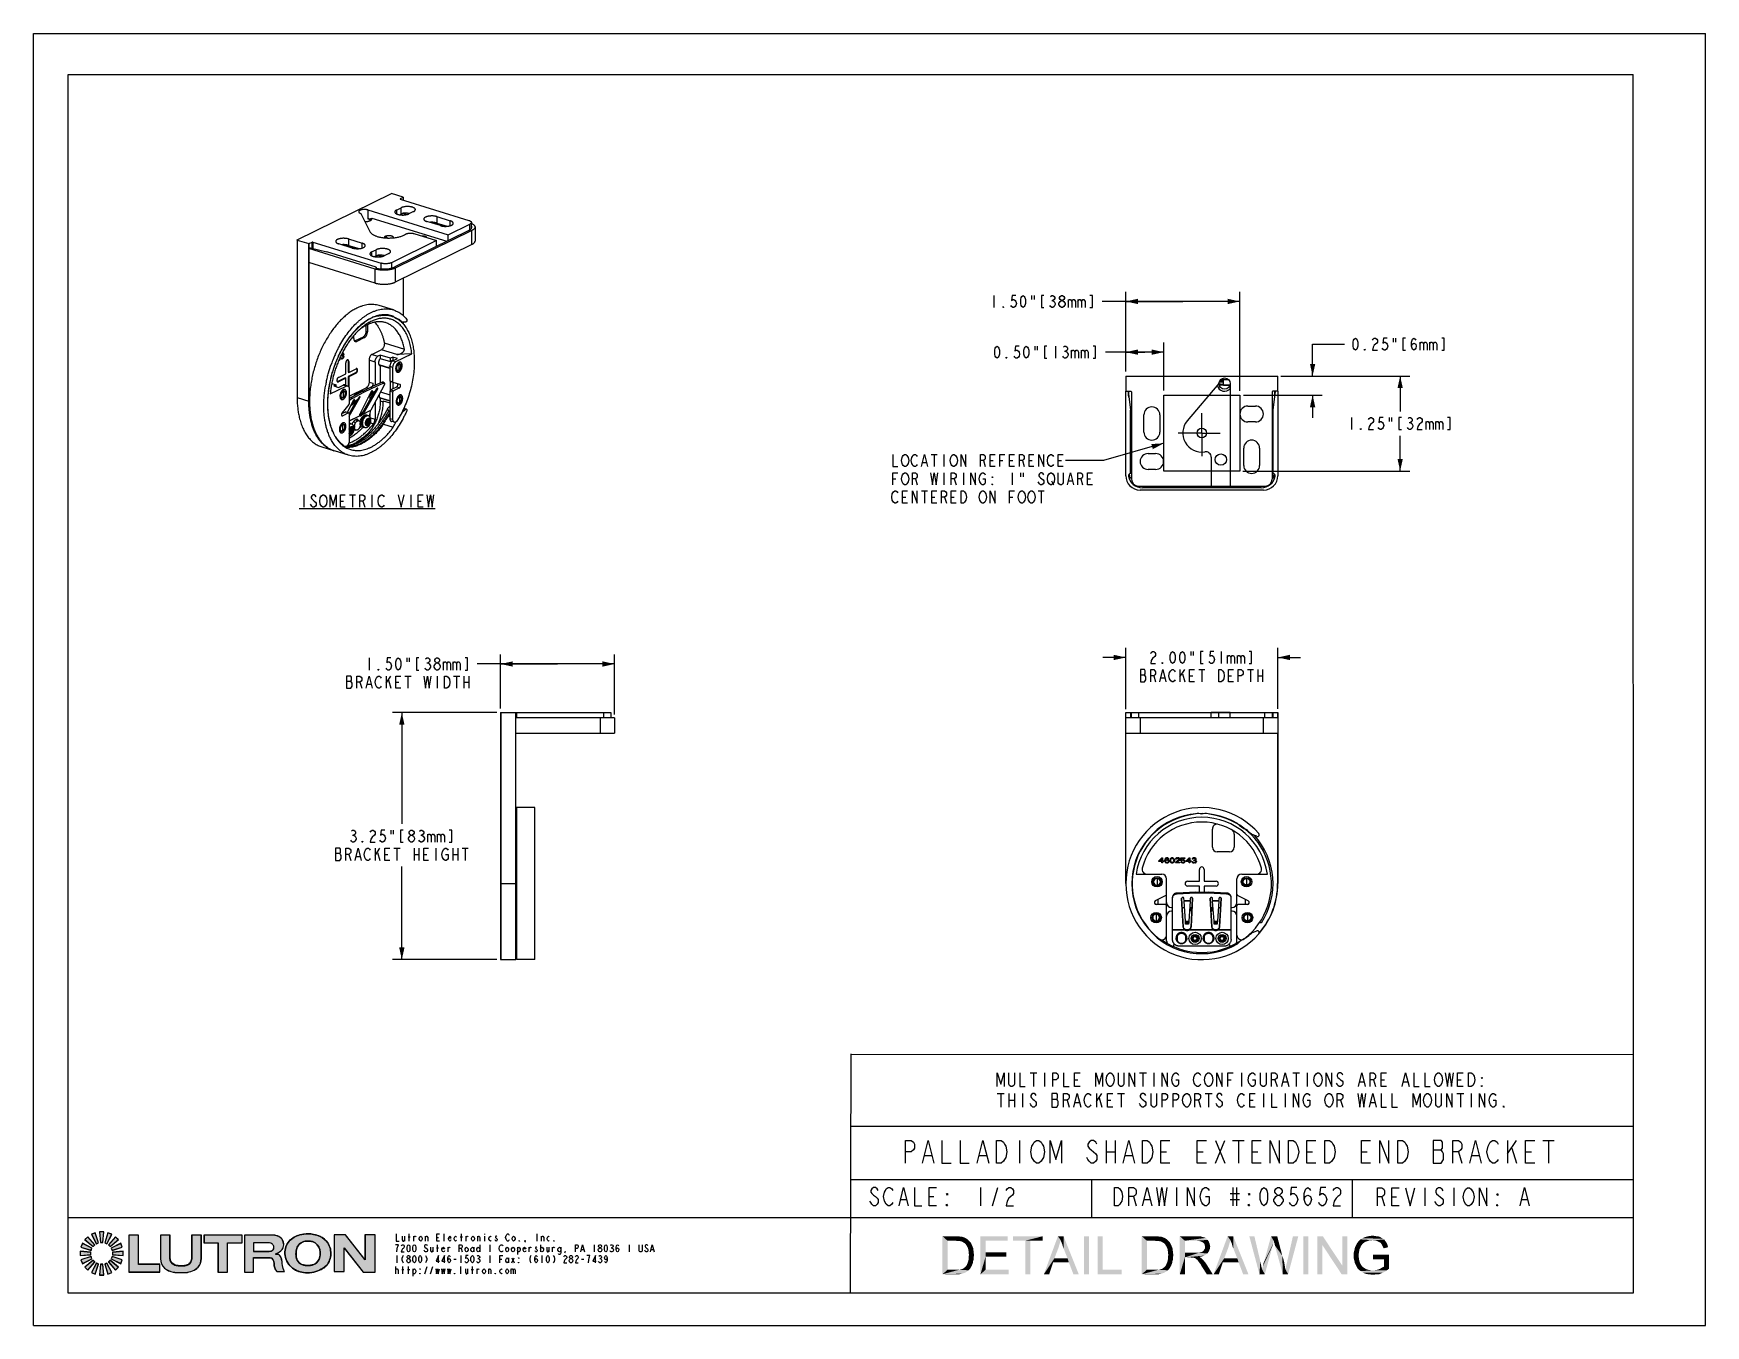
# Model space of a CAD drawing. Header units: inches. Extents: x 0 to 22, y 0 to 17.
import ezdxf

# ---------------------------------------------------------------- set-up
doc = ezdxf.new("R2010")
doc.units = ezdxf.units.IN
doc.header["$LTSCALE"] = 1.21
doc.header["$MEASUREMENT"] = 0
doc.linetypes.add('CENTER', pattern=[0.6, 0.375, -0.075, 0.075, -0.075])
doc.layers.get('0').update_dxf_attribs({"linetype": 'CONTINUOUS'})
doc.layers.add('DEFAULT_1', color=7, linetype='CENTER')
doc.layers.add('LAY0001', color=7, linetype='CONTINUOUS')
doc.styles.get("Standard").update_dxf_attribs({"font": 'txt', "width": 0.8})
doc.dimstyles.new('DIMSTYLE_1', dxfattribs={"dimtxt": 0.16, "dimasz": 0.16, "dimexe": 0.0625, "dimexo": 0.04, "dimgap": 0.04, "dimtad": 0, "dimtih": 1, "dimtoh": 1, "dimzin": 0, "dimdsep": 46, "dimtxsty": 'Standard', "dimblk": '_FILLED', "dimblk1": '_FILLED', "dimblk2": '_FILLED', "dimcen": 0.09, "dimazin": 0, "dimtp": 0.001, "dimtm": 0.001, "dimtfac": 1, "dimtdec": 3, "dimtofl": 0, "dimtmove": 0, "dimatfit": 3, "dimldrblk": '_FILLED', "dimfxl": 1, "dimtolj": 1, "dimtzin": 0, "dimarcsym": 0})
doc.dimstyles.new('DIMSTYLE_2', dxfattribs={"dimtxt": 0.16, "dimasz": 0.16, "dimexe": 0.0625, "dimexo": 0.04, "dimgap": 0.04, "dimtad": 0, "dimtih": 1, "dimtoh": 1, "dimzin": 0, "dimdsep": 46, "dimtxsty": 'Standard', "dimblk": '_FILLED', "dimblk1": '_FILLED', "dimblk2": '_FILLED', "dimcen": 0.09, "dimazin": 0, "dimtp": 0.001, "dimtm": 0.001, "dimtfac": 1, "dimtofl": 0, "dimtmove": 0, "dimatfit": 3, "dimldrblk": '_FILLED', "dimfxl": 1, "dimtolj": 1, "dimtzin": 0, "dimarcsym": 0})
doc.dimstyles.get("Standard").update_dxf_attribs({"dimtxt": 0.16, "dimasz": 0.16, "dimexe": 0.0625, "dimexo": 0.04, "dimgap": 0.09, "dimtad": 0, "dimtih": 1, "dimtoh": 1, "dimdec": 3, "dimzin": 0, "dimdsep": 46, "dimtxsty": 'Standard', "dimblk": '_FILLED', "dimblk1": '_FILLED', "dimblk2": '_FILLED', "dimcen": 0.09, "dimadec": 3, "dimazin": 0, "dimtol": 1, "dimtp": 0.001, "dimtm": 0.001, "dimtfac": 1, "dimtdec": 3, "dimtofl": 0, "dimtmove": 0, "dimatfit": 3, "dimldrblk": '_FILLED', "dimfxl": 1, "dimtolj": 1, "dimtzin": 0, "dimarcsym": 0})

msp = doc.modelspace()

# ---------------------------------------------------------------- blocks, each defined once
blk = doc.blocks.new('_FILLED')
at = {"color": 0, "linetype": 'ByBlock'}
blk.add_solid([(0, 0), (-1, 0.21875), (-1, -0.21875)], dxfattribs=at)
blk = doc.blocks.new('*D1')
at = {"color": 1, "transparency": 16777216}
for p, q in [((14.372, 8.71), (14.372, 8.915)), ((16.372, 8.71), (16.372, 8.915)), ((14.372, 8.79), (14.072, 8.79)), ((14.372, 8.111), (14.372, 8.71)), ((16.372, 8.79), (16.672, 8.79)), ((16.372, 8.113), (16.372, 8.71))]:
    blk.add_line(p, q, dxfattribs=at)
at = {"color": 1, "transparency": 16777216, "xscale": 0.16, "yscale": 0.16, "zscale": 0.16}
blk.add_blockref('_FILLED', (14.372, 8.79), dxfattribs=at)
at = {"color": 1, "transparency": 16777216, "xscale": 0.16, "yscale": 0.16, "zscale": 0.16, "rotation": 180}
blk.add_blockref('_FILLED', (16.372, 8.79), dxfattribs=at)
blk = doc.blocks.new('*D2')
at = {"color": 1, "transparency": 16777216}
for p, q in [((6.097, 8.064), (4.722, 8.064)), ((4.847, 8.064), (4.847, 6.599)), ((4.847, 4.814), (4.847, 6.039)), ((6.099, 4.814), (4.722, 4.814))]:
    blk.add_line(p, q, dxfattribs=at)
at = {"color": 1, "transparency": 16777216, "xscale": 0.16, "yscale": 0.16, "zscale": 0.16}
for p, rotation in [((4.847, 8.064), 90), ((4.847, 4.814), 270)]:
    blk.add_blockref('_FILLED', p, dxfattribs=dict(at, rotation=rotation))
blk = doc.blocks.new('*D3')
at = {"color": 1, "transparency": 16777216}
for p, q in [((6.147, 8.624), (6.147, 8.829)), ((7.647, 8.624), (7.647, 8.829)), ((6.897, 8.704), (5.84, 8.704)), ((6.147, 8.704), (6.897, 8.704)), ((6.147, 8.118), (6.147, 8.624)), ((7.647, 8.704), (6.897, 8.704)), ((7.647, 8.041), (7.647, 8.624))]:
    blk.add_line(p, q, dxfattribs=at)
at = {"color": 1, "transparency": 16777216, "xscale": 0.16, "yscale": 0.16, "zscale": 0.16, "rotation": 180}
blk.add_blockref('_FILLED', (6.147, 8.704), dxfattribs=at)
at = {"color": 1, "transparency": 16777216, "xscale": 0.16, "yscale": 0.16, "zscale": 0.16}
blk.add_blockref('_FILLED', (7.647, 8.704), dxfattribs=at)
blk = doc.blocks.new('*D4')
at = {"color": 1, "transparency": 16777216}
for p, q in [((16.83, 12.493), (16.83, 12.911)), ((16.83, 12.911), (17.25, 12.911)), ((16.427, 12.493), (16.955, 12.493)), ((15.92, 12.243), (16.955, 12.243)), ((16.83, 12.243), (16.83, 11.943))]:
    blk.add_line(p, q, dxfattribs=at)
at = {"color": 1, "transparency": 16777216, "xscale": 0.16, "yscale": 0.16, "zscale": 0.16}
for p, rotation in [((16.83, 12.493), 270), ((16.83, 12.243), 90)]:
    blk.add_blockref('_FILLED', p, dxfattribs=dict(at, rotation=rotation))
blk = doc.blocks.new('*D5')
at = {"color": 1, "transparency": 16777216}
for p, q in [((16.414, 12.493), (17.278, 12.493)), ((17.278, 12.493), (18.107, 12.493)), ((17.982, 12.493), (17.982, 12.028)), ((17.982, 11.243), (17.982, 11.708)), ((15.913, 11.243), (17.278, 11.243)), ((17.278, 11.243), (18.107, 11.243))]:
    blk.add_line(p, q, dxfattribs=at)
at = {"color": 1, "transparency": 16777216, "xscale": 0.16, "yscale": 0.16, "zscale": 0.16}
for p, rotation in [((17.982, 12.493), 90), ((17.982, 11.243), 270)]:
    blk.add_blockref('_FILLED', p, dxfattribs=dict(at, rotation=rotation))
blk = doc.blocks.new('*D6')
at = {"color": 1, "transparency": 16777216}
for p, q in [((14.622, 12.807), (14.103, 12.807)), ((14.372, 12.727), (14.372, 12.932)), ((14.372, 12.807), (14.622, 12.807)), ((14.872, 12.807), (14.622, 12.807)), ((14.872, 12.727), (14.872, 12.932)), ((14.372, 12.554), (14.372, 12.727)), ((14.872, 12.304), (14.872, 12.727))]:
    blk.add_line(p, q, dxfattribs=at)
at = {"color": 1, "transparency": 16777216, "xscale": 0.16, "yscale": 0.16, "zscale": 0.16, "rotation": 180}
blk.add_blockref('_FILLED', (14.372, 12.807), dxfattribs=at)
at = {"color": 1, "transparency": 16777216, "xscale": 0.16, "yscale": 0.16, "zscale": 0.16}
blk.add_blockref('_FILLED', (14.872, 12.807), dxfattribs=at)
blk = doc.blocks.new('*D7')
at = {"color": 1, "transparency": 16777216}
for p, q in [((15.122, 13.474), (14.061, 13.474)), ((14.372, 13.394), (14.372, 13.599)), ((14.372, 13.474), (15.122, 13.474)), ((15.872, 13.474), (15.122, 13.474)), ((15.872, 13.394), (15.872, 13.599)), ((14.372, 12.571), (14.372, 13.394)), ((15.872, 12.299), (15.872, 13.394))]:
    blk.add_line(p, q, dxfattribs=at)
at = {"color": 1, "transparency": 16777216, "xscale": 0.16, "yscale": 0.16, "zscale": 0.16, "rotation": 180}
blk.add_blockref('_FILLED', (14.372, 13.474), dxfattribs=at)
at = {"color": 1, "transparency": 16777216, "xscale": 0.16, "yscale": 0.16, "zscale": 0.16}
blk.add_blockref('_FILLED', (15.872, 13.474), dxfattribs=at)

# ---------------------------------------------------------------- dimensions: what is measured, and where the dimension line sits
at = {"color": 1}
for base, p1, p2, text, dimstyle, picture, middle in [((15.872, 13.474), (14.372, 12.531), (15.872, 12.259), '1.50"[38mm]', 'DIMSTYLE_2', '*D7', (12.573, 13.394)), ((7.647, 8.704), (6.147, 8.078), (7.647, 8.001), '1.50"[38mm]\\PBRACKET WIDTH', 'DIMSTYLE_2', '*D3', (4.352, 8.624)), ((16.372, 8.79), (14.372, 8.071), (16.372, 8.073), '2.00"[51mm]\\PBRACKET DEPTH', 'DIMSTYLE_1', '*D1', (14.668, 8.71))]:
    dim = msp.add_linear_dim(base=base, p1=p1, p2=p2, text=text, dimstyle=dimstyle, dxfattribs=at)
    dim.commit()
    dim.dimension.update_dxf_attribs({"geometry": picture, "text_midpoint": middle, "dimtype": 160})
for base, p1, p2, angle, text, picture, middle in [((14.372, 12.807), (14.872, 12.264), (14.372, 12.514), 180, '0.50"[13mm]', '*D6', (12.615, 12.727)), ((16.83, 12.493), (15.88, 12.243), (16.387, 12.493), 90, '0.25"[6mm]', '*D4', (17.33, 12.831)), ((17.982, 11.243), (16.374, 12.493), (15.873, 11.243), 270, '1.25"[32mm]', '*D5', (17.278, 11.788)), ((4.847, 4.814), (6.137, 8.064), (6.139, 4.814), 270, '3.25"[83mm]\\PBRACKET HEIGHT', '*D2', (4.143, 6.359))]:
    dim = msp.add_linear_dim(base=base, p1=p1, p2=p2, angle=angle, text=text, dimstyle='DIMSTYLE_2', dxfattribs=at)
    dim.commit()
    dim.dimension.update_dxf_attribs({"geometry": picture, "text_midpoint": middle, "dimtype": 160})

# ---------------------------------------------------------------- hatches: boundary and pattern name
h = msp.add_hatch(color=7)
h.paths.add_polyline_path([(0.784, 1.04), (0.806, 1.062), (0.716, 1.168), (0.677, 1.13)])
h.paths.add_polyline_path([(1.01, 0.858), (0.988, 0.836), (1.078, 0.729), (1.116, 0.767)])
h.paths.add_polyline_path([(0.716, 0.729), (0.806, 0.836), (0.784, 0.858), (0.677, 0.767)])
h.paths.add_polyline_path([(1.01, 1.04), (1.116, 1.13), (1.078, 1.168), (0.988, 1.062)])
h.paths.add_polyline_path([(0.827, 1.076), (0.856, 1.088), (0.813, 1.221), (0.763, 1.2)])
h.paths.add_polyline_path([(0.966, 0.822), (0.938, 0.81), (0.98, 0.677), (1.03, 0.697)])
h.paths.add_polyline_path([(0.645, 0.815), (0.77, 0.879), (0.758, 0.908), (0.625, 0.865)])
h.paths.add_polyline_path([(1.036, 0.99), (1.169, 1.032), (1.148, 1.082), (1.024, 1.018)])
h.paths.add_polyline_path([(0.881, 1.093), (0.912, 1.093), (0.924, 1.232), (0.87, 1.232)])
h.paths.add_polyline_path([(0.912, 0.805), (0.881, 0.805), (0.87, 0.665), (0.924, 0.665)])
h.paths.add_polyline_path([(0.813, 0.677), (0.856, 0.81), (0.827, 0.822), (0.763, 0.697)])
h.paths.add_polyline_path([(0.966, 1.076), (1.03, 1.2), (0.98, 1.221), (0.938, 1.088)])
h.paths.add_polyline_path([(1.148, 0.815), (1.169, 0.865), (1.036, 0.908), (1.024, 0.879)])
h.paths.add_polyline_path([(0.645, 1.082), (0.625, 1.032), (0.758, 0.99), (0.77, 1.018)])
h.paths.add_polyline_path([(0.613, 0.922), (0.753, 0.933), (0.753, 0.964), (0.613, 0.976)])
h.paths.add_polyline_path([(1.041, 0.933), (1.18, 0.922), (1.18, 0.976), (1.041, 0.964)])
h = msp.add_hatch(color=7)
h.paths.add_polyline_path([(0.784, 1.041), (0.806, 1.063), (0.716, 1.169), (0.677, 1.131)])
h.paths.add_polyline_path([(1.01, 0.859), (0.988, 0.837), (1.078, 0.73), (1.117, 0.768)])
h.paths.add_polyline_path([(0.716, 0.73), (0.806, 0.837), (0.784, 0.859), (0.677, 0.768)])
h.paths.add_polyline_path([(1.01, 1.041), (1.117, 1.131), (1.078, 1.169), (0.988, 1.063)])
h.paths.add_polyline_path([(0.828, 1.077), (0.856, 1.089), (0.814, 1.222), (0.763, 1.201)])
h.paths.add_polyline_path([(0.966, 0.823), (0.938, 0.811), (0.98, 0.678), (1.03, 0.698)])
h.paths.add_polyline_path([(0.645, 0.816), (0.77, 0.88), (0.758, 0.909), (0.625, 0.866)])
h.paths.add_polyline_path([(1.036, 0.991), (1.169, 1.033), (1.148, 1.083), (1.024, 1.019)])
h.paths.add_polyline_path([(0.881, 1.094), (0.912, 1.094), (0.924, 1.233), (0.87, 1.233)])
h.paths.add_polyline_path([(0.912, 0.806), (0.881, 0.806), (0.87, 0.666), (0.924, 0.666)])
h.paths.add_polyline_path([(0.814, 0.678), (0.856, 0.811), (0.828, 0.823), (0.763, 0.698)])
h.paths.add_polyline_path([(0.966, 1.077), (1.03, 1.201), (0.98, 1.222), (0.938, 1.089)])
h.paths.add_polyline_path([(1.148, 0.816), (1.169, 0.866), (1.036, 0.909), (1.024, 0.88)])
h.paths.add_polyline_path([(0.645, 1.083), (0.625, 1.033), (0.758, 0.991), (0.77, 1.019)])
h.paths.add_polyline_path([(0.614, 0.923), (0.753, 0.934), (0.753, 0.965), (0.614, 0.977)])
h.paths.add_polyline_path([(1.041, 0.934), (1.18, 0.923), (1.18, 0.977), (1.041, 0.965)])
h = msp.add_hatch(color=7)
edge = h.paths.add_edge_path()
edge.add_line((1.257, 0.705), (1.665, 0.705))
edge.add_line((1.665, 0.705), (1.665, 0.806))
edge.add_line((1.665, 0.806), (1.382, 0.806))
edge.add_line((1.382, 0.806), (1.382, 1.19))
edge.add_line((1.382, 1.19), (1.257, 1.19))
edge.add_line((1.257, 1.19), (1.257, 0.705))
h = msp.add_hatch(color=7)
h.paths.add_polyline_path([(4.338, 0.704), (4.495, 0.704), (4.495, 1.193), (4.362, 1.193), (4.362, 0.867), (4.105, 1.193), (3.956, 1.193), (3.956, 0.712), (4.089, 0.712), (4.089, 1.021)])
edge = h.paths.add_edge_path()
edge.add_spline(control_points=[(1.672, 0.881), (1.67, 0.835), (1.71, 0.747), (1.826, 0.699), (1.922, 0.699), (2.009, 0.695), (2.092, 0.715), (2.183, 0.768), (2.206, 0.841), (2.208, 0.881)], knot_values=[0, 0, 0, 0, 0.188111, 0.359458, 0.484066, 0.584571, 0.714437, 0.834186, 1, 1, 1, 1], degree=3, periodic=0)
edge.add_line((2.208, 0.881), (2.208, 1.189))
edge.add_line((2.208, 1.189), (2.081, 1.189))
edge.add_line((2.081, 1.189), (2.081, 0.881))
edge.add_spline(control_points=[(2.081, 0.881), (2.08, 0.861), (2.067, 0.82), (2.005, 0.785), (1.94, 0.787), (1.884, 0.788), (1.827, 0.812), (1.795, 0.847), (1.796, 0.881)], knot_values=[0, 0, 0, 0, 0.15202, 0.320142, 0.51822, 0.660899, 0.757095, 1, 1, 1, 1], degree=3, periodic=0)
edge.add_line((1.796, 0.881), (1.796, 1.189))
edge.add_line((1.796, 1.189), (1.672, 1.189))
edge.add_line((1.672, 1.189), (1.672, 0.881))
h.paths.add_polyline_path([(2.244, 1.089), (2.428, 1.089), (2.428, 0.704), (2.555, 0.704), (2.555, 1.089), (2.746, 1.089), (2.746, 1.189), (2.244, 1.189)])
edge = h.paths.add_edge_path()
edge.add_line((2.778, 0.704), (2.897, 0.704))
edge.add_line((2.897, 0.704), (2.897, 0.894))
edge.add_line((2.897, 0.894), (3.11, 0.894))
edge.add_spline(control_points=[(3.11, 0.894), (3.151, 0.893), (3.172, 0.812), (3.168, 0.738), (3.204, 0.712)], knot_values=[0, 0, 0, 0, 0.461097, 1, 1, 1, 1], degree=3, periodic=0)
edge.add_line((3.204, 0.712), (3.303, 0.712))
edge.add_spline(control_points=[(3.303, 0.712), (3.288, 0.736), (3.275, 0.799), (3.27, 0.87), (3.241, 0.934), (3.215, 0.935), (3.19, 0.934)], knot_values=[0, 0, 0, 0, 0.309273, 0.686569, 0.804595, 1, 1, 1, 1], degree=3, periodic=0)
edge.add_spline(control_points=[(3.19, 0.946), (3.214, 0.951), (3.25, 0.976), (3.288, 1.019), (3.294, 1.063), (3.289, 1.106), (3.261, 1.159), (3.206, 1.183), (3.16, 1.19), (3.14, 1.189), (3.131, 1.189)], knot_values=[0, 0, 0, 0, 0.183729, 0.323126, 0.41577, 0.510898, 0.645084, 0.849809, 0.930648, 1, 1, 1, 1], degree=3, periodic=0)
edge.add_line((3.131, 1.189), (2.778, 1.189))
edge.add_line((2.778, 1.189), (2.778, 0.704))
edge = h.paths.add_edge_path()
edge.add_line((2.897, 0.977), (3.074, 0.977))
edge.add_spline(control_points=[(3.074, 0.977), (3.089, 0.977), (3.127, 0.975), (3.166, 1.006), (3.164, 1.049), (3.133, 1.088), (3.095, 1.089), (3.074, 1.089)], knot_values=[0, 0, 0, 0, 0.230109, 0.419054, 0.563256, 0.732365, 1, 1, 1, 1], degree=3, periodic=0)
edge.add_line((3.074, 1.089), (2.897, 1.089))
edge.add_line((2.897, 1.089), (2.897, 0.977))
edge = h.paths.add_edge_path()
edge.add_spline(control_points=[(3.613, 1.208), (3.577, 1.209), (3.487, 1.196), (3.344, 1.125), (3.284, 0.937), (3.372, 0.755), (3.53, 0.693), (3.662, 0.693), (3.76, 0.724), (3.867, 0.784), (3.931, 0.924), (3.892, 1.087), (3.787, 1.175), (3.692, 1.203), (3.637, 1.208), (3.613, 1.208)], knot_values=[0, 0, 0, 0, 0.06306, 0.155327, 0.255366, 0.367513, 0.466924, 0.528817, 0.591533, 0.641692, 0.734618, 0.832299, 0.906956, 0.958757, 1, 1, 1, 1], degree=3, periodic=0)
edge = h.paths.add_edge_path()
edge.add_spline(control_points=[(3.613, 1.112), (3.588, 1.112), (3.534, 1.108), (3.474, 1.053), (3.454, 0.978), (3.452, 0.901), (3.487, 0.817), (3.57, 0.789), (3.65, 0.788), (3.742, 0.823), (3.786, 0.939), (3.757, 1.055), (3.678, 1.109), (3.633, 1.112), (3.613, 1.112)], knot_values=[0, 0, 0, 0, 0.074304, 0.154386, 0.220079, 0.299568, 0.381617, 0.466113, 0.537445, 0.620684, 0.736064, 0.868297, 0.943341, 1, 1, 1, 1], degree=3, periodic=0)
h = msp.add_hatch(color=7)
h.paths.add_polyline_path([(4.339, 0.703), (4.495, 0.703), (4.495, 1.192), (4.363, 1.192), (4.363, 0.865), (4.105, 1.192), (3.957, 1.192), (3.957, 0.71), (4.09, 0.71), (4.09, 1.02)])
edge = h.paths.add_edge_path()
edge.add_spline(control_points=[(1.673, 0.879), (1.67, 0.833), (1.711, 0.746), (1.827, 0.698), (1.923, 0.698), (2.009, 0.694), (2.093, 0.714), (2.184, 0.767), (2.206, 0.84), (2.209, 0.879)], knot_values=[0, 0, 0, 0, 0.188111, 0.359458, 0.484066, 0.584571, 0.714437, 0.834186, 1, 1, 1, 1], degree=3, periodic=0)
edge.add_line((2.209, 0.879), (2.209, 1.188))
edge.add_line((2.209, 1.188), (2.082, 1.188))
edge.add_line((2.082, 1.188), (2.082, 0.879))
edge.add_spline(control_points=[(2.082, 0.879), (2.081, 0.86), (2.067, 0.819), (2.006, 0.783), (1.94, 0.786), (1.884, 0.787), (1.827, 0.81), (1.796, 0.845), (1.797, 0.879)], knot_values=[0, 0, 0, 0, 0.15202, 0.320142, 0.51822, 0.660899, 0.757095, 1, 1, 1, 1], degree=3, periodic=0)
edge.add_line((1.797, 0.879), (1.797, 1.188))
edge.add_line((1.797, 1.188), (1.673, 1.188))
edge.add_line((1.673, 1.188), (1.673, 0.879))
h.paths.add_polyline_path([(2.245, 1.088), (2.429, 1.088), (2.429, 0.703), (2.555, 0.703), (2.555, 1.088), (2.747, 1.088), (2.747, 1.188), (2.245, 1.188)])
edge = h.paths.add_edge_path()
edge.add_line((2.778, 0.703), (2.897, 0.703))
edge.add_line((2.897, 0.703), (2.897, 0.893))
edge.add_line((2.897, 0.893), (3.11, 0.893))
edge.add_spline(control_points=[(3.11, 0.893), (3.151, 0.891), (3.173, 0.811), (3.169, 0.737), (3.205, 0.71)], knot_values=[0, 0, 0, 0, 0.461097, 1, 1, 1, 1], degree=3, periodic=0)
edge.add_line((3.205, 0.71), (3.304, 0.71))
edge.add_spline(control_points=[(3.304, 0.71), (3.288, 0.735), (3.275, 0.798), (3.27, 0.869), (3.242, 0.933), (3.216, 0.934), (3.191, 0.933)], knot_values=[0, 0, 0, 0, 0.309273, 0.686569, 0.804595, 1, 1, 1, 1], degree=3, periodic=0)
edge.add_spline(control_points=[(3.191, 0.945), (3.215, 0.95), (3.25, 0.975), (3.288, 1.018), (3.295, 1.062), (3.29, 1.105), (3.261, 1.158), (3.207, 1.182), (3.16, 1.189), (3.141, 1.188), (3.131, 1.188)], knot_values=[0, 0, 0, 0, 0.183729, 0.323126, 0.41577, 0.510898, 0.645084, 0.849809, 0.930648, 1, 1, 1, 1], degree=3, periodic=0)
edge.add_line((3.131, 1.188), (2.778, 1.188))
edge.add_line((2.778, 1.188), (2.778, 0.703))
edge = h.paths.add_edge_path()
edge.add_line((2.897, 0.976), (3.074, 0.976))
edge.add_spline(control_points=[(3.074, 0.976), (3.089, 0.976), (3.128, 0.973), (3.167, 1.005), (3.165, 1.048), (3.133, 1.087), (3.095, 1.088), (3.074, 1.088)], knot_values=[0, 0, 0, 0, 0.230109, 0.419054, 0.563256, 0.732365, 1, 1, 1, 1], degree=3, periodic=0)
edge.add_line((3.074, 1.088), (2.897, 1.088))
edge.add_line((2.897, 1.088), (2.897, 0.976))
edge = h.paths.add_edge_path()
edge.add_spline(control_points=[(3.614, 1.207), (3.577, 1.207), (3.487, 1.194), (3.345, 1.124), (3.284, 0.936), (3.372, 0.754), (3.53, 0.692), (3.662, 0.692), (3.76, 0.723), (3.867, 0.782), (3.932, 0.923), (3.893, 1.086), (3.787, 1.174), (3.692, 1.201), (3.638, 1.207), (3.614, 1.207)], knot_values=[0, 0, 0, 0, 0.06306, 0.155327, 0.255366, 0.367513, 0.466924, 0.528817, 0.591533, 0.641692, 0.734618, 0.832299, 0.906956, 0.958757, 1, 1, 1, 1], degree=3, periodic=0)
edge = h.paths.add_edge_path()
edge.add_spline(control_points=[(3.614, 1.111), (3.588, 1.111), (3.535, 1.107), (3.474, 1.052), (3.455, 0.977), (3.452, 0.899), (3.488, 0.816), (3.57, 0.787), (3.651, 0.787), (3.742, 0.822), (3.787, 0.938), (3.757, 1.054), (3.679, 1.108), (3.634, 1.111), (3.614, 1.111)], knot_values=[0, 0, 0, 0, 0.074304, 0.154386, 0.220079, 0.299568, 0.381617, 0.466113, 0.537445, 0.620684, 0.736064, 0.868297, 0.943341, 1, 1, 1, 1], degree=3, periodic=0)

# ---------------------------------------------------------------- linework, layer by layer
at = {"color": 7}
for p, q in [((0, 0), (0, 17)), ((0, 17), (22, 17)), ((22, 0), (22, 17)), ((0.458, 0.428), (0.458, 16.46)), ((0.458, 16.46), (21.046, 16.46)), ((21.045, 16.461), (21.046, 0.428)), ((3.469, 14.283), (4.71, 14.892)), ((4.71, 14.892), (4.713, 14.892)), ((4.866, 14.845), (4.713, 14.892)), ((4.825, 14.82), (4.827, 14.819)), ((4.866, 14.843), (4.826, 14.824)), ((4.827, 14.819), (5.727, 14.541)), ((4.866, 14.845), (4.866, 14.843)), ((4.866, 14.843), (4.866, 14.807)), ((4.308, 14.632), (4.432, 14.387)), ((4.401, 14.678), (5.458, 14.351)), ((4.453, 14.57), (5.439, 14.265)), ((4.776, 14.677), (4.837, 14.707)), ((4.817, 14.614), (4.837, 14.624)), ((4.863, 14.629), (4.829, 14.613)), ((4.837, 14.624), (4.844, 14.627)), ((4.844, 14.627), (4.852, 14.63)), ((4.849, 14.629), (4.849, 14.622)), ((4.906, 14.616), (4.856, 14.631)), ((5.002, 14.656), (4.94, 14.626)), ((5.354, 14.471), (5.176, 14.526)), ((5.306, 14.59), (5.484, 14.535)), ((4.614, 14.314), (4.615, 14.312)), ((5.727, 14.406), (4.755, 13.929)), ((5.769, 14.408), (4.76, 13.912)), ((5.005, 14.367), (5.303, 14.275)), ((5.401, 14.463), (5.23, 14.515)), ((5.306, 14.506), (5.443, 14.463)), ((5.458, 14.351), (5.742, 14.49)), ((5.458, 14.274), (5.458, 14.351)), ((5.762, 14.435), (5.762, 14.513)), ((5.81, 14.453), (5.81, 14.269)), ((3.469, 14.283), (3.469, 12.21)), ((3.469, 14.282), (3.469, 14.283)), ((3.469, 14.282), (3.469, 12.21)), ((3.469, 14.282), (3.623, 14.235)), ((3.623, 12.162), (3.623, 14.235)), ((3.626, 14.235), (3.623, 14.235)), ((3.643, 14.179), (3.624, 14.17)), ((3.624, 14.17), (3.624, 13.985)), ((4.495, 13.9), (3.624, 14.17)), ((3.626, 14.235), (3.666, 14.254)), ((3.626, 14.17), (3.626, 14.235)), ((3.643, 14.179), (3.858, 14.127)), ((3.677, 14.255), (4.577, 13.977)), ((4.509, 13.926), (3.858, 14.127)), ((4.195, 14.176), (4.017, 14.232)), ((4.238, 14.169), (4.069, 14.221)), ((4.147, 14.296), (4.325, 14.24)), ((4.147, 14.211), (4.284, 14.169)), ((4.45, 14.125), (4.511, 14.155)), ((4.676, 14.105), (4.614, 14.074)), ((5.303, 14.275), (4.709, 13.983)), ((5.769, 14.223), (4.76, 13.728)), ((5.303, 14.198), (5.303, 14.275)), ((4.495, 13.716), (3.624, 13.985)), ((3.626, 12.162), (3.626, 13.985)), ((4.511, 14.073), (4.49, 14.062)), ((4.509, 13.926), (4.509, 13.914)), ((4.579, 14.064), (4.528, 14.079)), ((4.866, 13.78), (4.866, 13.286)), ((4.366, 13.205), (4.361, 13.206)), ((4.518, 13.28), (4.511, 13.282)), ((4.737, 13.362), (4.549, 13.42)), ((4.662, 13.297), (4.712, 13.281)), ((4.705, 13.288), (4.734, 13.279)), ((4.714, 13.286), (4.713, 13.286)), ((4.714, 13.286), (4.713, 13.286)), ((4.734, 13.279), (4.714, 13.286)), ((4.848, 13.203), (4.834, 13.208)), ((4.894, 13.201), (4.848, 13.203)), ((4.866, 13.203), (4.866, 13.176)), ((4.911, 13.22), (4.903, 13.205)), ((4.215, 12.987), (4.215, 13.023)), ((4.336, 13.004), (4.234, 12.955)), ((4.355, 12.998), (4.254, 12.948)), ((4.375, 13.157), (4.375, 13.081)), ((4.395, 13.166), (4.395, 13.075)), ((4.051, 12.768), (4.05, 12.762)), ((4.055, 12.764), (4.05, 12.762)), ((4.055, 12.775), (4.051, 12.768)), ((4.051, 12.766), (4.055, 12.764)), ((4.052, 12.771), (4.057, 12.769)), ((4.059, 12.779), (4.055, 12.775)), ((4.055, 12.775), (4.06, 12.773)), ((4.055, 12.764), (4.057, 12.769)), ((4.057, 12.769), (4.06, 12.773)), ((4.066, 12.784), (4.059, 12.779)), ((4.059, 12.779), (4.065, 12.777)), ((4.06, 12.773), (4.065, 12.777)), ((4.061, 12.781), (4.069, 12.779)), ((4.064, 12.783), (4.074, 12.78)), ((4.069, 12.779), (4.065, 12.777)), ((4.066, 12.784), (4.068, 12.785)), ((4.075, 12.787), (4.068, 12.785)), ((4.069, 12.779), (4.074, 12.78)), ((4.075, 12.764), (4.069, 12.758)), ((4.071, 12.786), (4.072, 12.782)), ((4.071, 12.761), (4.072, 12.76)), ((4.072, 12.787), (4.083, 12.783)), ((4.072, 12.782), (4.072, 12.781)), ((4.072, 12.782), (4.084, 12.779)), ((4.072, 12.761), (4.077, 12.759)), ((4.074, 12.78), (4.077, 12.779)), ((4.079, 12.787), (4.075, 12.787)), ((4.077, 12.767), (4.075, 12.764)), ((4.076, 12.767), (4.081, 12.765)), ((4.077, 12.779), (4.079, 12.776)), ((4.077, 12.778), (4.084, 12.776)), ((4.079, 12.773), (4.077, 12.767)), ((4.077, 12.759), (4.081, 12.765)), ((4.078, 12.772), (4.083, 12.77)), ((4.083, 12.783), (4.079, 12.787)), ((4.079, 12.773), (4.079, 12.776)), ((4.081, 12.765), (4.083, 12.77)), ((4.084, 12.779), (4.083, 12.783)), ((4.083, 12.77), (4.084, 12.776)), ((4.084, 12.779), (4.084, 12.776)), ((4.578, 12.839), (4.455, 12.778)), ((4.564, 12.769), (4.533, 12.754)), ((4.697, 12.728), (4.564, 12.769)), ((4.564, 12.769), (4.564, 12.724)), ((4.768, 12.682), (4.979, 12.785)), ((4.979, 12.785), (4.782, 12.776)), ((3.942, 12.708), (3.943, 12.712)), ((3.943, 12.707), (3.944, 12.711)), ((3.946, 12.719), (3.947, 12.72)), ((3.947, 12.718), (3.948, 12.719)), ((3.99, 12.704), (3.989, 12.702)), ((3.99, 12.704), (3.989, 12.702)), ((3.991, 12.707), (3.99, 12.704)), ((3.991, 12.709), (3.991, 12.707)), ((3.992, 12.709), (3.991, 12.707)), ((3.998, 12.725), (3.998, 12.723)), ((3.999, 12.724), (3.998, 12.723)), ((4.025, 12.702), (4.025, 12.713)), ((4.025, 12.707), (4.031, 12.705)), ((4.031, 12.705), (4.025, 12.702)), ((4.03, 12.724), (4.031, 12.724)), ((4.041, 12.729), (4.031, 12.724)), ((4.031, 12.724), (4.031, 12.705)), ((4.033, 12.733), (4.041, 12.736)), ((4.033, 12.731), (4.041, 12.729)), ((4.041, 12.736), (4.041, 12.729)), ((4.049, 12.729), (4.054, 12.731)), ((4.049, 12.729), (4.05, 12.725)), ((4.05, 12.729), (4.057, 12.727)), ((4.05, 12.725), (4.052, 12.722)), ((4.051, 12.725), (4.05, 12.724)), ((4.051, 12.73), (4.055, 12.729)), ((4.057, 12.727), (4.051, 12.725)), ((4.051, 12.725), (4.063, 12.721)), ((4.052, 12.722), (4.055, 12.722)), ((4.052, 12.722), (4.055, 12.721)), ((4.055, 12.729), (4.054, 12.731)), ((4.057, 12.727), (4.055, 12.729)), ((4.055, 12.721), (4.059, 12.72)), ((4.059, 12.727), (4.057, 12.727)), ((4.064, 12.728), (4.059, 12.727)), ((4.059, 12.72), (4.063, 12.721)), ((4.062, 12.728), (4.071, 12.725)), ((4.071, 12.725), (4.063, 12.721)), ((4.064, 12.728), (4.07, 12.731)), ((4.065, 12.756), (4.069, 12.758)), ((4.065, 12.751), (4.065, 12.756)), ((4.065, 12.754), (4.069, 12.753)), ((4.069, 12.753), (4.065, 12.751)), ((4.066, 12.757), (4.075, 12.754)), ((4.068, 12.73), (4.075, 12.728)), ((4.069, 12.753), (4.075, 12.754)), ((4.075, 12.735), (4.07, 12.731)), ((4.071, 12.725), (4.075, 12.728)), ((4.072, 12.76), (4.084, 12.756)), ((4.072, 12.76), (4.073, 12.755)), ((4.074, 12.734), (4.079, 12.733)), ((4.075, 12.754), (4.078, 12.753)), ((4.077, 12.737), (4.075, 12.735)), ((4.075, 12.728), (4.079, 12.733)), ((4.082, 12.759), (4.077, 12.759)), ((4.079, 12.741), (4.077, 12.737)), ((4.077, 12.738), (4.082, 12.737)), ((4.078, 12.754), (4.085, 12.751)), ((4.078, 12.753), (4.08, 12.749)), ((4.079, 12.748), (4.085, 12.746)), ((4.08, 12.744), (4.079, 12.741)), ((4.079, 12.743), (4.084, 12.742)), ((4.079, 12.733), (4.082, 12.737)), ((4.08, 12.744), (4.08, 12.749)), ((4.084, 12.756), (4.082, 12.759)), ((4.082, 12.737), (4.084, 12.742)), ((4.085, 12.751), (4.084, 12.756)), ((4.084, 12.742), (4.085, 12.746)), ((4.085, 12.751), (4.085, 12.746)), ((4.109, 12.522), (4.109, 12.667)), ((4.14, 12.688), (4.14, 12.544)), ((4.14, 12.544), (4.148, 12.541)), ((4.148, 12.686), (4.148, 12.541)), ((4.148, 12.541), (4.245, 12.589)), ((4.247, 12.59), (4.245, 12.589)), ((4.416, 12.701), (4.416, 12.414)), ((4.494, 12.677), (4.494, 12.37)), ((4.69, 12.594), (4.548, 12.638)), ((4.557, 12.631), (4.564, 12.63)), ((4.564, 12.724), (4.697, 12.683)), ((4.69, 12.591), (4.564, 12.63)), ((4.564, 12.63), (4.564, 12.401)), ((4.687, 12.622), (4.687, 12.622)), ((4.689, 12.616), (4.69, 12.615)), ((4.69, 12.616), (4.69, 12.43)), ((4.729, 12.743), (4.697, 12.728)), ((4.697, 12.683), (4.697, 12.728)), ((4.72, 12.687), (4.71, 12.69)), ((4.791, 12.724), (4.729, 12.743)), ((4.729, 12.743), (4.729, 12.694)), ((4.729, 12.694), (4.791, 12.724)), ((4.729, 12.418), (4.729, 12.604)), ((4.765, 12.588), (4.767, 12.57)), ((4.789, 12.564), (4.771, 12.569)), ((4.789, 12.562), (4.792, 12.562)), ((4.818, 12.657), (4.8, 12.663)), ((4.806, 12.565), (4.807, 12.566)), ((4.806, 12.565), (4.807, 12.566)), ((4.806, 12.565), (4.806, 12.565)), ((4.806, 12.565), (4.806, 12.565)), ((4.808, 12.649), (4.808, 12.568)), ((3.846, 12.374), (3.846, 12.374)), ((3.847, 12.374), (3.847, 12.374)), ((3.905, 12.258), (4.115, 12.361)), ((3.925, 12.395), (3.983, 12.377)), ((3.951, 12.362), (3.983, 12.377)), ((3.951, 12.362), (4.014, 12.343)), ((3.983, 12.353), (3.983, 12.377)), ((4.101, 12.467), (4.004, 12.419)), ((4.012, 12.474), (4.109, 12.522)), ((4.109, 12.465), (4.012, 12.417)), ((4.014, 12.343), (4.076, 12.373)), ((4.095, 12.375), (4.134, 12.363)), ((4.101, 12.467), (4.109, 12.465)), ((4.109, 12.371), (4.109, 12.465)), ((4.238, 12.534), (4.14, 12.486)), ((4.14, 12.486), (4.148, 12.484)), ((4.14, 12.486), (4.14, 12.359)), ((4.245, 12.532), (4.148, 12.484)), ((4.148, 12.484), (4.148, 12.35)), ((4.154, 12.227), (4.377, 12.337)), ((4.154, 12.322), (4.154, 12.136)), ((4.335, 12.295), (4.441, 12.346)), ((4.349, 12.282), (4.455, 12.333)), ((4.356, 12.02), (4.529, 12.326)), ((4.613, 12.372), (4.438, 12.044)), ((4.586, 12.41), (4.441, 12.346)), ((4.455, 12.333), (4.441, 12.346)), ((4.455, 12.333), (4.6, 12.397)), ((4.471, 12.36), (4.471, 12.397)), ((4.617, 12.398), (4.603, 12.411)), ((4.735, 12.408), (4.696, 12.42)), ((4.697, 12.309), (4.697, 12.419)), ((4.776, 12.348), (4.7, 12.311)), ((4.729, 12.409), (4.729, 12.325)), ((4.822, 12.383), (4.735, 12.408)), ((4.815, 12.336), (4.739, 12.299)), ((14.372, 12.491), (14.374, 12.493)), ((14.372, 12.491), (14.372, 12.295)), ((14.374, 12.493), (16.37, 12.493)), ((15.597, 12.393), (15.181, 11.905)), ((15.608, 12.433), (15.659, 12.433)), ((15.727, 12.443), (15.617, 12.443)), ((15.659, 12.373), (15.659, 12.433)), ((15.659, 12.373), (15.744, 12.373)), ((15.747, 12.393), (15.747, 11.043)), ((16.37, 12.493), (16.372, 12.491)), ((16.372, 12.295), (16.372, 12.491)), ((3.469, 12.211), (3.469, 12.21)), ((4.033, 12.228), (4.035, 12.21)), ((4.038, 12.21), (4.056, 12.204)), ((4.057, 12.202), (4.06, 12.203)), ((4.149, 12.12), (4.062, 12.01)), ((4.068, 12.303), (4.085, 12.298)), ((4.074, 12.206), (4.075, 12.207)), ((4.074, 12.206), (4.074, 12.206)), ((4.074, 12.206), (4.075, 12.206)), ((4.076, 12.29), (4.076, 12.209)), ((4.205, 12.167), (4.129, 12.014)), ((4.154, 11.963), (4.295, 12.211)), ((4.246, 12.162), (4.154, 12)), ((4.258, 12.173), (4.167, 12.09)), ((4.335, 12.295), (4.18, 12.211)), ((4.185, 12.126), (4.208, 12.148)), ((4.194, 12.198), (4.349, 12.282)), ((4.215, 12.158), (4.225, 12.177)), ((4.222, 12.254), (4.315, 12.3)), ((4.246, 12.247), (4.222, 12.254)), ((4.277, 12.203), (4.265, 12.182)), ((4.439, 12.282), (4.293, 11.989)), ((4.334, 12.294), (4.315, 12.3)), ((4.315, 12.284), (4.315, 12.3)), ((4.349, 12.282), (4.335, 12.295)), ((4.48, 12.277), (4.342, 12.033)), ((4.492, 12.288), (4.401, 12.204)), ((4.419, 12.241), (4.442, 12.263)), ((4.424, 12.226), (4.424, 12.178)), ((4.449, 12.272), (4.459, 12.292)), ((4.471, 12.261), (4.471, 12.269)), ((4.494, 12.15), (4.494, 11.926)), ((4.511, 12.318), (4.499, 12.297)), ((4.69, 12.165), (4.556, 12.207)), ((4.69, 12.161), (4.564, 12.2)), ((4.564, 12.2), (4.564, 12.166)), ((4.566, 12.284), (4.69, 12.246)), ((4.603, 12.168), (4.69, 12.141)), ((4.603, 12.168), (4.603, 12.154)), ((4.69, 12.291), (4.69, 11.935)), ((4.729, 11.923), (4.729, 12.279)), ((4.773, 12.157), (4.774, 12.139)), ((4.796, 12.132), (4.778, 12.138)), ((4.796, 12.131), (4.799, 12.131)), ((4.825, 12.226), (4.807, 12.232)), ((4.814, 12.134), (4.815, 12.135)), ((4.814, 12.134), (4.814, 12.135)), ((4.814, 12.134), (4.814, 12.134)), ((4.814, 12.134), (4.814, 12.134)), ((4.815, 12.218), (4.815, 12.137)), ((14.374, 12.293), (14.372, 12.295)), ((14.372, 11.181), (14.372, 12.293)), ((14.372, 12.293), (14.439, 12.293)), ((14.402, 12.293), (14.432, 12.043)), ((14.409, 12.262), (14.405, 12.262)), ((14.409, 12.231), (14.409, 12.285)), ((14.411, 12.214), (14.411, 12.285)), ((14.447, 12.285), (14.447, 11.137)), ((16.297, 12.285), (16.297, 11.137)), ((16.372, 12.293), (16.305, 12.293)), ((16.312, 12.043), (16.342, 12.293)), ((16.332, 12.214), (16.332, 12.285)), ((16.334, 12.23), (16.334, 12.285)), ((16.338, 12.262), (16.334, 12.262)), ((16.372, 12.295), (16.37, 12.293)), ((16.372, 12.293), (16.372, 11.181)), ((3.497, 11.95), (3.498, 11.949)), ((3.497, 11.95), (3.498, 11.949)), ((4.105, 12.019), (4.054, 11.994)), ((4.059, 11.996), (4.076, 12.028)), ((4.144, 12.007), (4.069, 11.97)), ((4.11, 12.02), (4.149, 12.007)), ((4.154, 11.997), (4.154, 11.641)), ((4.24, 11.918), (4.281, 11.905)), ((4.281, 11.905), (4.286, 11.903)), ((4.293, 11.982), (4.289, 11.98)), ((4.289, 11.973), (4.295, 11.969)), ((4.293, 11.982), (4.294, 11.982)), ((4.308, 11.972), (4.309, 11.972)), ((4.321, 12.006), (4.31, 11.994)), ((4.325, 11.984), (4.31, 11.994)), ((4.321, 12.006), (4.335, 11.993)), ((4.325, 11.984), (4.335, 11.993)), ((4.351, 11.972), (4.357, 11.97)), ((4.391, 11.976), (4.404, 11.972)), ((4.391, 11.915), (4.394, 11.914)), ((4.409, 11.908), (4.417, 11.905)), ((4.435, 12.038), (4.415, 11.967)), ((4.424, 11.999), (4.424, 11.96)), ((4.69, 12.097), (4.66, 12.065)), ((4.674, 12.033), (4.69, 12.027)), ((4.675, 11.968), (4.69, 11.963)), ((4.749, 11.884), (4.71, 11.896)), ((4.801, 11.929), (4.805, 11.928)), ((4.844, 12.009), (4.848, 12.007)), ((4.848, 12.007), (4.894, 12.054)), ((4.872, 12.069), (4.903, 12.059)), ((4.903, 12.059), (4.911, 12.053)), ((14.432, 11.211), (14.432, 12.043)), ((14.61, 11.754), (14.61, 11.982)), ((14.82, 11.982), (14.82, 11.754)), ((15.978, 12.098), (16.077, 12.098)), ((16.077, 11.888), (15.978, 11.888)), ((16.312, 11.211), (16.312, 12.043)), ((4.025, 11.79), (4.027, 11.772)), ((4.031, 11.771), (4.049, 11.766)), ((4.049, 11.764), (4.052, 11.765)), ((4.06, 11.865), (4.078, 11.859)), ((4.066, 11.767), (4.067, 11.767)), ((4.067, 11.767), (4.067, 11.768)), ((4.067, 11.767), (4.067, 11.768)), ((4.068, 11.852), (4.068, 11.771)), ((4.157, 11.765), (4.159, 11.764)), ((4.157, 11.765), (4.157, 11.765)), ((4.17, 11.867), (4.183, 11.863)), ((4.17, 11.806), (4.173, 11.805)), ((4.173, 11.759), (4.182, 11.756)), ((4.187, 11.799), (4.196, 11.797)), ((4.232, 11.784), (4.217, 11.776)), ((4.219, 11.788), (4.238, 11.782)), ((4.225, 11.836), (4.225, 11.814)), ((4.243, 11.781), (4.238, 11.783)), ((4.326, 11.83), (4.289, 11.812)), ((4.299, 11.85), (4.299, 11.872)), ((4.299, 11.852), (4.319, 11.846)), ((4.305, 11.848), (4.308, 11.849)), ((4.344, 11.822), (4.357, 11.818)), ((4.378, 11.874), (4.38, 11.873)), ((4.378, 11.874), (4.378, 11.873)), ((4.395, 11.867), (4.403, 11.865)), ((4.409, 11.673), (4.411, 11.674)), ((4.409, 11.672), (4.411, 11.673)), ((4.417, 11.665), (4.416, 11.664)), ((4.417, 11.664), (4.416, 11.663)), ((4.605, 11.86), (4.734, 11.82)), ((3.796, 11.559), (3.949, 11.512)), ((4.147, 11.451), (3.959, 11.509)), ((4.083, 11.57), (4.094, 11.567)), ((4.099, 11.565), (4.094, 11.567)), ((4.15, 11.533), (4.17, 11.526)), ((14.666, 11.473), (14.765, 11.473)), ((15.923, 11.316), (15.923, 11.544)), ((16.133, 11.544), (16.133, 11.316)), ((14.432, 11.262), (14.447, 11.262)), ((14.765, 11.263), (14.666, 11.263)), ((15.497, 11.424), (15.497, 11.043)), ((16.312, 11.262), (16.297, 11.262)), ((14.418, 11.206), (14.427, 11.152)), ((14.428, 11.155), (14.42, 11.207)), ((14.447, 11.152), (14.427, 11.152)), ((14.541, 11.043), (16.203, 11.043)), ((16.154, 11.023), (14.59, 11.023)), ((16.317, 11.152), (16.297, 11.152)), ((16.323, 11.207), (16.315, 11.155)), ((16.317, 11.152), (16.325, 11.206)), ((16.184, 10.993), (14.56, 10.993)), ((6.147, 8.064), (6.147, 4.816)), ((6.147, 8.064), (7.597, 8.064)), ((6.149, 8.064), (6.149, 4.814)), ((6.345, 4.814), (6.345, 8.064)), ((6.347, 4.816), (6.347, 8.064)), ((7.647, 7.994), (6.347, 7.994)), ((7.597, 8.064), (7.597, 7.994)), ((7.647, 7.994), (7.647, 7.794)), ((14.372, 5.814), (14.372, 8.064)), ((14.372, 8.064), (16.372, 8.064)), ((16.372, 7.994), (14.372, 7.994)), ((14.374, 7.994), (14.374, 8.064)), ((14.447, 7.994), (14.447, 8.064)), ((15.497, 7.994), (15.497, 8.064)), ((15.597, 7.994), (15.597, 8.064)), ((15.747, 7.994), (15.747, 8.064)), ((16.297, 8.064), (16.297, 7.994)), ((16.37, 8.064), (16.37, 7.994)), ((16.372, 8.064), (16.372, 5.814)), ((6.347, 7.794), (7.647, 7.794)), ((14.372, 7.794), (16.372, 7.794)), ((14.374, 5.823), (14.374, 7.794)), ((16.37, 7.794), (16.37, 5.814)), ((6.347, 6.752), (6.357, 6.752)), ((6.357, 6.814), (6.357, 4.814)), ((6.597, 6.814), (6.357, 6.814)), ((6.597, 4.814), (6.597, 6.814)), ((15.511, 6.294), (15.511, 6.533)), ((15.8, 6.466), (15.8, 6.294)), ((16.098, 6.437), (16.008, 6.469)), ((16.127, 6.448), (16.113, 6.436)), ((15.737, 6.231), (15.574, 6.231)), ((14.845, 6.153), (14.807, 6.114)), ((14.807, 6.106), (14.807, 6.114)), ((14.845, 6.106), (14.807, 6.106)), ((14.818, 6.114), (14.845, 6.142)), ((14.818, 6.114), (14.845, 6.114)), ((14.845, 6.153), (14.855, 6.153)), ((14.845, 6.114), (14.845, 6.142)), ((14.845, 6.086), (14.845, 6.106)), ((14.855, 6.086), (14.845, 6.086)), ((14.855, 6.153), (14.855, 6.114)), ((14.855, 6.114), (14.871, 6.114)), ((14.855, 6.106), (14.855, 6.086)), ((14.871, 6.106), (14.855, 6.106)), ((14.871, 6.114), (14.871, 6.106)), ((14.885, 6.134), (14.884, 6.124)), ((14.884, 6.114), (14.884, 6.124)), ((14.884, 6.114), (14.885, 6.105)), ((14.889, 6.142), (14.885, 6.134)), ((14.885, 6.105), (14.889, 6.097)), ((14.893, 6.147), (14.889, 6.142)), ((14.889, 6.097), (14.893, 6.092)), ((14.892, 6.124), (14.893, 6.133)), ((14.901, 6.127), (14.892, 6.122)), ((14.892, 6.124), (14.892, 6.122)), ((14.901, 6.152), (14.893, 6.147)), ((14.893, 6.133), (14.895, 6.137)), ((14.893, 6.11), (14.895, 6.114)), ((14.893, 6.11), (14.893, 6.106)), ((14.895, 6.102), (14.893, 6.106)), ((14.893, 6.092), (14.901, 6.087)), ((14.895, 6.137), (14.898, 6.142)), ((14.895, 6.114), (14.898, 6.117)), ((14.898, 6.097), (14.895, 6.102)), ((14.898, 6.142), (14.903, 6.144)), ((14.898, 6.117), (14.903, 6.12)), ((14.903, 6.095), (14.898, 6.097)), ((14.909, 6.153), (14.901, 6.152)), ((14.909, 6.129), (14.901, 6.127)), ((14.901, 6.087), (14.909, 6.086)), ((14.903, 6.144), (14.908, 6.146)), ((14.903, 6.12), (14.908, 6.122)), ((14.908, 6.093), (14.903, 6.095)), ((14.917, 6.146), (14.908, 6.146)), ((14.919, 6.122), (14.908, 6.122)), ((14.908, 6.093), (14.919, 6.093)), ((14.909, 6.153), (14.916, 6.153)), ((14.909, 6.129), (14.917, 6.129)), ((14.917, 6.086), (14.909, 6.086)), ((14.924, 6.152), (14.916, 6.153)), ((14.917, 6.146), (14.922, 6.144)), ((14.925, 6.127), (14.917, 6.129)), ((14.917, 6.086), (14.925, 6.087)), ((14.919, 6.122), (14.924, 6.12)), ((14.924, 6.095), (14.919, 6.093)), ((14.922, 6.144), (14.927, 6.142)), ((14.932, 6.147), (14.924, 6.152)), ((14.924, 6.12), (14.929, 6.117)), ((14.929, 6.097), (14.924, 6.095)), ((14.933, 6.123), (14.925, 6.127)), ((14.925, 6.087), (14.933, 6.092)), ((14.927, 6.142), (14.93, 6.137)), ((14.929, 6.117), (14.932, 6.114)), ((14.932, 6.102), (14.929, 6.097)), ((14.938, 6.137), (14.93, 6.137)), ((14.937, 6.142), (14.932, 6.147)), ((14.932, 6.114), (14.933, 6.11)), ((14.933, 6.106), (14.932, 6.102)), ((14.938, 6.119), (14.933, 6.123)), ((14.933, 6.106), (14.933, 6.11)), ((14.933, 6.092), (14.938, 6.097)), ((14.938, 6.137), (14.937, 6.142)), ((14.941, 6.112), (14.938, 6.119)), ((14.938, 6.097), (14.941, 6.105)), ((14.941, 6.112), (14.941, 6.105)), ((14.956, 6.133), (14.954, 6.126)), ((14.954, 6.113), (14.954, 6.126)), ((14.954, 6.113), (14.956, 6.106)), ((14.958, 6.137), (14.956, 6.133)), ((14.956, 6.106), (14.958, 6.102)), ((14.961, 6.143), (14.958, 6.137)), ((14.958, 6.102), (14.961, 6.096)), ((14.966, 6.147), (14.961, 6.143)), ((14.961, 6.096), (14.966, 6.092)), ((14.962, 6.124), (14.964, 6.133)), ((14.962, 6.124), (14.962, 6.114)), ((14.964, 6.106), (14.962, 6.114)), ((14.964, 6.133), (14.97, 6.142)), ((14.97, 6.097), (14.964, 6.106)), ((14.974, 6.152), (14.966, 6.147)), ((14.966, 6.092), (14.974, 6.087)), ((14.97, 6.142), (14.975, 6.144)), ((14.975, 6.095), (14.97, 6.097)), ((14.983, 6.153), (14.974, 6.152)), ((14.974, 6.087), (14.983, 6.086)), ((14.975, 6.144), (14.983, 6.146)), ((14.983, 6.093), (14.975, 6.095)), ((14.993, 6.152), (14.983, 6.153)), ((14.983, 6.146), (14.991, 6.144)), ((14.991, 6.095), (14.983, 6.093)), ((14.983, 6.086), (14.993, 6.087)), ((14.991, 6.144), (14.996, 6.142)), ((14.996, 6.097), (14.991, 6.095)), ((15.001, 6.147), (14.993, 6.152)), ((14.993, 6.087), (15.001, 6.092)), ((14.996, 6.142), (15.002, 6.133)), ((15.002, 6.106), (14.996, 6.097)), ((15.006, 6.143), (15.001, 6.147)), ((15.001, 6.092), (15.006, 6.096)), ((15.002, 6.133), (15.004, 6.124)), ((15.004, 6.114), (15.002, 6.106)), ((15.004, 6.114), (15.004, 6.124)), ((15.009, 6.137), (15.006, 6.143)), ((15.006, 6.096), (15.009, 6.102)), ((15.011, 6.133), (15.009, 6.137)), ((15.009, 6.102), (15.011, 6.106)), ((15.012, 6.126), (15.011, 6.133)), ((15.011, 6.106), (15.012, 6.113)), ((15.012, 6.126), (15.012, 6.113)), ((15.07, 6.129), (15.025, 6.093)), ((15.025, 6.086), (15.025, 6.093)), ((15.083, 6.086), (15.025, 6.086)), ((15.028, 6.143), (15.027, 6.137)), ((15.035, 6.137), (15.027, 6.137)), ((15.035, 6.149), (15.028, 6.143)), ((15.041, 6.152), (15.035, 6.149)), ((15.035, 6.137), (15.038, 6.142)), ((15.038, 6.142), (15.043, 6.144)), ((15.038, 6.093), (15.078, 6.124)), ((15.038, 6.093), (15.083, 6.093)), ((15.052, 6.153), (15.041, 6.152)), ((15.043, 6.144), (15.051, 6.146)), ((15.057, 6.146), (15.051, 6.146)), ((15.052, 6.153), (15.059, 6.153)), ((15.057, 6.146), (15.065, 6.144)), ((15.068, 6.152), (15.059, 6.153)), ((15.065, 6.144), (15.07, 6.142)), ((15.075, 6.149), (15.068, 6.152)), ((15.07, 6.142), (15.073, 6.137)), ((15.073, 6.134), (15.07, 6.129)), ((15.073, 6.134), (15.073, 6.137)), ((15.081, 6.143), (15.075, 6.149)), ((15.078, 6.124), (15.081, 6.129)), ((15.083, 6.137), (15.081, 6.143)), ((15.081, 6.129), (15.083, 6.134)), ((15.083, 6.137), (15.083, 6.134)), ((15.083, 6.093), (15.083, 6.086)), ((15.096, 6.116), (15.096, 6.153)), ((15.096, 6.153), (15.15, 6.153)), ((15.107, 6.116), (15.096, 6.116)), ((15.096, 6.103), (15.099, 6.097)), ((15.096, 6.103), (15.105, 6.103)), ((15.099, 6.097), (15.104, 6.092)), ((15.104, 6.146), (15.104, 6.123)), ((15.15, 6.146), (15.104, 6.146)), ((15.112, 6.127), (15.104, 6.123)), ((15.104, 6.092), (15.112, 6.087)), ((15.108, 6.097), (15.105, 6.103)), ((15.107, 6.116), (15.113, 6.12)), ((15.113, 6.095), (15.108, 6.097)), ((15.12, 6.129), (15.112, 6.127)), ((15.112, 6.087), (15.12, 6.086)), ((15.113, 6.12), (15.12, 6.122)), ((15.12, 6.093), (15.113, 6.095)), ((15.12, 6.129), (15.129, 6.129)), ((15.129, 6.122), (15.12, 6.122)), ((15.12, 6.093), (15.129, 6.093)), ((15.129, 6.086), (15.12, 6.086)), ((15.137, 6.127), (15.129, 6.129)), ((15.129, 6.122), (15.136, 6.12)), ((15.136, 6.095), (15.129, 6.093)), ((15.129, 6.086), (15.137, 6.087)), ((15.136, 6.12), (15.141, 6.117)), ((15.141, 6.097), (15.136, 6.095)), ((15.145, 6.123), (15.137, 6.127)), ((15.137, 6.087), (15.145, 6.092)), ((15.141, 6.117), (15.144, 6.113)), ((15.144, 6.102), (15.141, 6.097)), ((15.144, 6.113), (15.145, 6.109)), ((15.145, 6.106), (15.144, 6.102)), ((15.15, 6.117), (15.145, 6.123)), ((15.145, 6.106), (15.145, 6.109)), ((15.145, 6.092), (15.15, 6.097)), ((15.15, 6.153), (15.15, 6.146)), ((15.153, 6.11), (15.15, 6.117)), ((15.15, 6.097), (15.153, 6.105)), ((15.153, 6.11), (15.153, 6.105)), ((15.205, 6.153), (15.166, 6.114)), ((15.166, 6.106), (15.166, 6.114)), ((15.205, 6.106), (15.166, 6.106)), ((15.177, 6.114), (15.205, 6.142)), ((15.177, 6.114), (15.205, 6.114)), ((15.205, 6.153), (15.214, 6.153)), ((15.205, 6.114), (15.205, 6.142)), ((15.205, 6.086), (15.205, 6.106)), ((15.214, 6.086), (15.205, 6.086)), ((15.214, 6.153), (15.214, 6.114)), ((15.214, 6.114), (15.23, 6.114)), ((15.23, 6.106), (15.214, 6.106)), ((15.214, 6.106), (15.214, 6.086)), ((15.23, 6.114), (15.23, 6.106)), ((15.243, 6.102), (15.251, 6.102)), ((15.243, 6.102), (15.245, 6.097)), ((15.246, 6.143), (15.245, 6.137)), ((15.253, 6.137), (15.245, 6.137)), ((15.245, 6.097), (15.248, 6.093)), ((15.253, 6.149), (15.246, 6.143)), ((15.248, 6.093), (15.253, 6.09)), ((15.253, 6.099), (15.251, 6.102)), ((15.259, 6.152), (15.253, 6.149)), ((15.253, 6.137), (15.256, 6.142)), ((15.256, 6.096), (15.253, 6.099)), ((15.253, 6.09), (15.259, 6.087)), ((15.256, 6.142), (15.261, 6.144)), ((15.259, 6.095), (15.256, 6.096)), ((15.271, 6.153), (15.259, 6.152)), ((15.267, 6.093), (15.259, 6.095)), ((15.259, 6.087), (15.266, 6.086)), ((15.261, 6.144), (15.269, 6.146)), ((15.279, 6.086), (15.266, 6.086)), ((15.267, 6.093), (15.277, 6.093)), ((15.275, 6.146), (15.269, 6.146)), ((15.269, 6.123), (15.275, 6.123)), ((15.269, 6.117), (15.269, 6.123)), ((15.275, 6.117), (15.269, 6.117)), ((15.271, 6.153), (15.274, 6.153)), ((15.285, 6.152), (15.274, 6.153)), ((15.275, 6.146), (15.283, 6.144)), ((15.285, 6.126), (15.275, 6.123)), ((15.275, 6.117), (15.285, 6.116)), ((15.285, 6.095), (15.277, 6.093)), ((15.279, 6.086), (15.285, 6.087)), ((15.283, 6.144), (15.288, 6.142)), ((15.291, 6.149), (15.285, 6.152)), ((15.288, 6.129), (15.285, 6.126)), ((15.285, 6.116), (15.29, 6.113)), ((15.288, 6.096), (15.285, 6.095)), ((15.285, 6.087), (15.291, 6.09)), ((15.288, 6.142), (15.291, 6.137)), ((15.291, 6.134), (15.288, 6.129)), ((15.288, 6.12), (15.295, 6.124)), ((15.296, 6.117), (15.288, 6.12)), ((15.291, 6.099), (15.288, 6.096)), ((15.29, 6.113), (15.293, 6.107)), ((15.298, 6.143), (15.291, 6.149)), ((15.291, 6.134), (15.291, 6.137)), ((15.293, 6.102), (15.291, 6.099)), ((15.291, 6.09), (15.296, 6.093)), ((15.293, 6.102), (15.293, 6.107)), ((15.295, 6.124), (15.298, 6.129)), ((15.299, 6.113), (15.296, 6.117)), ((15.296, 6.093), (15.299, 6.097)), ((15.299, 6.137), (15.298, 6.143)), ((15.298, 6.129), (15.299, 6.134)), ((15.299, 6.137), (15.299, 6.134)), ((15.301, 6.107), (15.299, 6.113)), ((15.299, 6.097), (15.301, 6.102)), ((15.301, 6.107), (15.301, 6.102)), ((15.34, 5.845), (15.34, 6.002)), ((15.403, 6.002), (15.403, 5.845)), ((14.508, 5.939), (14.846, 5.939)), ((14.783, 5.888), (14.783, 5.79)), ((14.909, 5.061), (14.909, 5.876)), ((15.184, 5.845), (15.34, 5.845)), ((15.34, 5.783), (15.184, 5.783)), ((15.34, 5.703), (15.34, 5.783)), ((15.403, 5.845), (15.56, 5.845)), ((15.56, 5.783), (15.403, 5.783)), ((15.403, 5.783), (15.403, 5.703)), ((15.834, 5.061), (15.834, 5.876)), ((15.897, 5.939), (16.236, 5.939)), ((15.961, 5.888), (15.961, 5.79)), ((14.901, 5.66), (14.76, 5.586)), ((14.893, 5.539), (14.772, 5.539)), ((14.797, 5.539), (14.797, 5.605)), ((14.972, 5.501), (14.987, 5.501)), ((14.987, 5.078), (14.987, 5.636)), ((15.287, 5.703), (15.046, 5.69)), ((15.046, 5.681), (15.287, 5.694)), ((15.128, 5.25), (15.107, 5.621)), ((15.107, 5.619), (15.107, 5.618)), ((15.107, 5.618), (15.128, 5.24)), ((15.114, 5.501), (15.144, 5.501)), ((15.138, 5.594), (15.137, 5.619)), ((15.157, 5.322), (15.139, 5.582)), ((15.219, 5.582), (15.201, 5.322)), ((15.213, 5.501), (15.244, 5.501)), ((15.221, 5.619), (15.22, 5.594)), ((15.251, 5.621), (15.23, 5.25)), ((15.23, 5.24), (15.251, 5.618)), ((15.234, 5.451), (15.234, 5.501)), ((15.251, 5.618), (15.251, 5.619)), ((15.287, 5.703), (15.457, 5.703)), ((15.287, 5.694), (15.287, 5.703)), ((15.287, 5.694), (15.457, 5.694)), ((15.698, 5.69), (15.457, 5.703)), ((15.457, 5.694), (15.457, 5.703)), ((15.457, 5.694), (15.698, 5.681)), ((15.483, 5.619), (15.483, 5.618)), ((15.483, 5.618), (15.504, 5.24)), ((15.504, 5.25), (15.484, 5.621)), ((15.49, 5.501), (15.521, 5.501)), ((15.509, 5.501), (15.509, 5.451)), ((15.515, 5.594), (15.513, 5.619)), ((15.533, 5.322), (15.515, 5.582)), ((15.595, 5.582), (15.578, 5.322)), ((15.59, 5.501), (15.62, 5.501)), ((15.597, 5.619), (15.596, 5.594)), ((15.627, 5.621), (15.606, 5.25)), ((15.606, 5.24), (15.627, 5.618)), ((15.627, 5.618), (15.627, 5.619)), ((15.757, 5.079), (15.757, 5.635)), ((15.757, 5.501), (15.771, 5.501)), ((15.983, 5.586), (15.843, 5.66)), ((15.972, 5.539), (15.85, 5.539)), ((15.947, 5.539), (15.947, 5.605)), ((6.357, 5.299), (6.347, 5.299)), ((14.771, 5.416), (14.771, 5.318)), ((14.987, 5.451), (14.972, 5.451)), ((15.158, 5.297), (15.157, 5.322)), ((15.159, 5.281), (15.158, 5.297)), ((15.199, 5.281), (15.159, 5.281)), ((15.2, 5.297), (15.199, 5.281)), ((15.201, 5.322), (15.2, 5.297)), ((15.241, 5.451), (15.234, 5.451)), ((15.509, 5.451), (15.493, 5.451)), ((15.534, 5.297), (15.533, 5.322)), ((15.535, 5.281), (15.534, 5.297)), ((15.575, 5.281), (15.535, 5.281)), ((15.576, 5.297), (15.575, 5.281)), ((15.578, 5.322), (15.576, 5.297)), ((15.771, 5.451), (15.757, 5.451)), ((15.973, 5.416), (15.973, 5.318)), ((16.155, 5.299), (16.128, 5.299)), ((15.033, 5.102), (15.033, 5.096)), ((15.046, 5.106), (15.046, 5.082)), ((15.142, 5.211), (15.142, 5.221)), ((15.155, 5.21), (15.155, 5.204)), ((15.164, 5.082), (15.164, 5.106)), ((15.177, 5.096), (15.177, 5.102)), ((15.178, 5.205), (15.18, 5.205)), ((15.178, 5.199), (15.18, 5.199)), ((15.203, 5.204), (15.203, 5.21)), ((15.216, 5.221), (15.216, 5.211)), ((15.389, 5.102), (15.389, 5.096)), ((15.402, 5.106), (15.402, 5.082)), ((15.519, 5.211), (15.519, 5.221)), ((15.52, 5.082), (15.52, 5.106)), ((15.531, 5.21), (15.531, 5.204)), ((15.533, 5.096), (15.533, 5.102)), ((15.554, 5.205), (15.556, 5.205)), ((15.554, 5.199), (15.556, 5.199)), ((15.579, 5.204), (15.579, 5.21)), ((15.592, 5.221), (15.592, 5.211)), ((16.009, 5.159), (16.098, 5.192)), ((16.113, 5.192), (16.127, 5.181)), ((15.665, 4.991), (15.079, 4.991)), ((6.147, 4.816), (6.149, 4.814)), ((6.149, 4.814), (6.345, 4.814)), ((6.347, 4.816), (6.345, 4.814)), ((6.597, 4.814), (6.357, 4.814)), ((10.752, 0.428), (10.759, 3.575)), ((10.761, 3.567), (21.055, 3.569)), ((10.752, 2.622), (21.046, 2.624)), ((10.746, 1.922), (21.046, 1.922)), ((13.925, 1.422), (13.925, 1.922)), ((15.038, 1.817), (15.038, 1.577)), ((15.782, 1.817), (15.782, 1.577)), ((15.83, 1.817), (15.83, 1.577)), ((17.354, 1.422), (17.354, 1.922)), ((18.306, 1.813), (18.306, 1.573)), ((18.69, 1.813), (18.69, 1.573)), ((11.413, 1.657), (11.485, 1.657)), ((11.785, 1.697), (11.845, 1.697)), ((14.474, 1.697), (14.51, 1.577)), ((14.618, 1.657), (14.69, 1.657)), ((15.746, 1.737), (15.866, 1.737)), ((15.746, 1.657), (15.866, 1.657)), ((17.742, 1.693), (17.778, 1.573)), ((17.874, 1.693), (17.934, 1.693)), ((0.458, 1.422), (21.046, 1.422)), ((0.716, 1.169), (0.677, 1.131)), ((0.716, 1.168), (0.677, 1.13)), ((0.716, 1.168), (0.677, 1.13)), ((0.716, 1.167), (0.677, 1.129)), ((0.677, 1.131), (0.784, 1.041)), ((0.677, 1.13), (0.784, 1.04)), ((0.677, 1.13), (0.784, 1.04)), ((0.677, 1.129), (0.784, 1.039)), ((0.806, 1.063), (0.716, 1.169)), ((0.806, 1.062), (0.716, 1.168)), ((0.806, 1.062), (0.716, 1.168)), ((0.806, 1.061), (0.716, 1.167)), ((0.814, 1.222), (0.763, 1.201)), ((0.813, 1.221), (0.763, 1.2)), ((0.813, 1.221), (0.763, 1.2)), ((0.813, 1.22), (0.763, 1.199)), ((0.763, 1.201), (0.828, 1.077)), ((0.763, 1.2), (0.827, 1.076)), ((0.763, 1.2), (0.827, 1.076)), ((0.763, 1.199), (0.827, 1.075)), ((0.856, 1.088), (0.813, 1.221)), ((0.856, 1.088), (0.813, 1.221)), ((0.856, 1.087), (0.813, 1.22)), ((0.856, 1.089), (0.814, 1.222)), ((0.87, 1.233), (0.881, 1.094)), ((0.924, 1.233), (0.87, 1.233)), ((0.87, 1.232), (0.881, 1.093)), ((0.924, 1.232), (0.87, 1.232)), ((0.87, 1.232), (0.881, 1.093)), ((0.924, 1.232), (0.87, 1.232)), ((0.87, 1.231), (0.881, 1.092)), ((0.924, 1.231), (0.87, 1.231)), ((0.912, 1.094), (0.924, 1.233)), ((0.912, 1.093), (0.924, 1.232)), ((0.912, 1.093), (0.924, 1.232)), ((0.912, 1.092), (0.924, 1.231)), ((0.98, 1.222), (0.938, 1.089)), ((0.98, 1.221), (0.938, 1.088)), ((0.98, 1.221), (0.938, 1.088)), ((0.98, 1.22), (0.938, 1.087)), ((0.966, 1.077), (1.03, 1.201)), ((0.966, 1.076), (1.03, 1.2)), ((0.966, 1.076), (1.03, 1.2)), ((0.966, 1.075), (1.03, 1.199)), ((1.03, 1.201), (0.98, 1.222)), ((1.03, 1.2), (0.98, 1.221)), ((1.03, 1.2), (0.98, 1.221)), ((1.03, 1.199), (0.98, 1.22)), ((1.078, 1.169), (0.988, 1.063)), ((1.078, 1.168), (0.988, 1.062)), ((1.078, 1.168), (0.988, 1.062)), ((1.078, 1.167), (0.988, 1.061)), ((1.01, 1.041), (1.117, 1.131)), ((1.01, 1.04), (1.116, 1.13)), ((1.01, 1.04), (1.116, 1.13)), ((1.01, 1.039), (1.116, 1.129)), ((1.117, 1.131), (1.078, 1.169)), ((1.116, 1.13), (1.078, 1.168)), ((1.116, 1.13), (1.078, 1.168)), ((1.116, 1.129), (1.078, 1.167)), ((1.257, 1.19), (1.257, 0.705)), ((1.382, 1.19), (1.257, 1.19)), ((1.257, 1.188), (1.257, 0.703)), ((1.382, 1.188), (1.257, 1.188)), ((1.382, 0.806), (1.382, 1.19)), ((1.382, 0.805), (1.382, 1.188)), ((1.672, 1.189), (1.672, 0.881)), ((1.796, 1.189), (1.672, 1.189)), ((1.672, 1.189), (1.672, 0.881)), ((1.796, 1.189), (1.672, 1.189)), ((1.673, 1.188), (1.673, 0.879)), ((1.797, 1.188), (1.673, 1.188)), ((1.673, 1.188), (1.673, 0.879)), ((1.797, 1.188), (1.673, 1.188)), ((1.796, 0.881), (1.796, 1.189)), ((1.796, 0.881), (1.796, 1.189)), ((1.797, 0.879), (1.797, 1.188)), ((1.797, 0.879), (1.797, 1.188)), ((2.081, 1.189), (2.081, 0.881)), ((2.208, 1.189), (2.081, 1.189)), ((2.081, 1.189), (2.081, 0.881)), ((2.208, 1.189), (2.081, 1.189)), ((2.082, 1.188), (2.082, 0.879)), ((2.209, 1.188), (2.082, 1.188)), ((2.082, 1.188), (2.082, 0.879)), ((2.209, 1.188), (2.082, 1.188)), ((2.208, 0.881), (2.208, 1.189)), ((2.208, 0.881), (2.208, 1.189)), ((2.209, 0.879), (2.209, 1.188)), ((2.209, 0.879), (2.209, 1.188)), ((2.244, 1.189), (2.244, 1.089)), ((2.746, 1.189), (2.244, 1.189)), ((2.244, 1.189), (2.244, 1.089)), ((2.746, 1.189), (2.244, 1.189)), ((2.245, 1.188), (2.245, 1.088)), ((2.747, 1.188), (2.245, 1.188)), ((2.245, 1.188), (2.245, 1.088)), ((2.747, 1.188), (2.245, 1.188)), ((2.746, 1.089), (2.746, 1.189)), ((2.746, 1.089), (2.746, 1.189)), ((2.747, 1.088), (2.747, 1.188)), ((2.747, 1.088), (2.747, 1.188)), ((2.778, 1.189), (2.778, 0.704)), ((3.131, 1.189), (2.778, 1.189)), ((2.778, 1.189), (2.778, 0.704)), ((3.131, 1.189), (2.778, 1.189)), ((2.778, 1.188), (2.778, 0.703)), ((3.131, 1.188), (2.778, 1.188)), ((2.778, 1.188), (2.778, 0.703)), ((3.131, 1.188), (2.778, 1.188)), ((3.956, 1.193), (3.956, 0.712)), ((4.105, 1.193), (3.956, 1.193)), ((3.956, 1.193), (3.956, 0.712)), ((4.105, 1.193), (3.956, 1.193)), ((3.957, 1.192), (3.957, 0.71)), ((4.105, 1.192), (3.957, 1.192)), ((3.957, 1.192), (3.957, 0.71)), ((4.105, 1.192), (3.957, 1.192)), ((4.362, 0.867), (4.105, 1.193)), ((4.362, 0.867), (4.105, 1.193)), ((4.363, 0.865), (4.105, 1.192)), ((4.363, 0.865), (4.105, 1.192)), ((4.495, 1.193), (4.362, 1.193)), ((4.362, 1.193), (4.362, 0.867)), ((4.495, 1.193), (4.362, 1.193)), ((4.362, 1.193), (4.362, 0.867)), ((4.495, 1.192), (4.363, 1.192)), ((4.363, 1.192), (4.363, 0.865)), ((4.495, 1.192), (4.363, 1.192)), ((4.363, 1.192), (4.363, 0.865)), ((4.495, 0.704), (4.495, 1.193)), ((4.495, 0.704), (4.495, 1.193)), ((4.495, 0.703), (4.495, 1.192)), ((4.495, 0.703), (4.495, 1.192)), ((4.882, 1.175), (4.882, 1.112)), ((4.929, 1.167), (4.958, 1.167)), ((4.944, 1.112), (4.944, 1.207)), ((5.006, 1.112), (5.006, 1.175)), ((5.158, 1.112), (5.158, 1.175)), ((5.306, 1.159), (5.33, 1.159)), ((5.402, 1.112), (5.402, 1.207)), ((5.616, 1.167), (5.645, 1.167)), ((5.631, 1.112), (5.631, 1.207)), ((5.693, 1.112), (5.693, 1.175)), ((5.845, 1.112), (5.845, 1.175)), ((5.936, 1.207), (5.936, 1.199)), ((5.936, 1.175), (5.936, 1.112)), ((6.623, 1.207), (6.623, 1.112)), ((6.685, 1.112), (6.685, 1.175)), ((0.613, 0.976), (0.613, 0.922)), ((0.753, 0.964), (0.613, 0.976)), ((0.613, 0.976), (0.613, 0.922)), ((0.753, 0.964), (0.613, 0.976)), ((0.613, 0.975), (0.613, 0.921)), ((0.753, 0.963), (0.613, 0.975)), ((0.613, 0.922), (0.753, 0.933)), ((0.613, 0.922), (0.753, 0.933)), ((0.613, 0.921), (0.753, 0.932)), ((0.614, 0.977), (0.614, 0.923)), ((0.753, 0.965), (0.614, 0.977)), ((0.614, 0.923), (0.753, 0.934)), ((0.645, 1.083), (0.625, 1.033)), ((0.645, 1.082), (0.625, 1.032)), ((0.645, 1.082), (0.625, 1.032)), ((0.645, 1.081), (0.625, 1.031)), ((0.625, 1.033), (0.758, 0.991)), ((0.625, 1.032), (0.758, 0.99)), ((0.625, 1.032), (0.758, 0.99)), ((0.625, 1.031), (0.758, 0.989)), ((0.758, 0.909), (0.625, 0.866)), ((0.758, 0.908), (0.625, 0.865)), ((0.758, 0.908), (0.625, 0.865)), ((0.758, 0.907), (0.625, 0.864)), ((0.77, 1.019), (0.645, 1.083)), ((0.77, 1.018), (0.645, 1.082)), ((0.77, 1.018), (0.645, 1.082)), ((0.77, 1.017), (0.645, 1.081)), ((0.645, 0.816), (0.77, 0.88)), ((0.753, 0.934), (0.753, 0.965)), ((0.753, 0.933), (0.753, 0.964)), ((0.753, 0.933), (0.753, 0.964)), ((0.753, 0.932), (0.753, 0.963)), ((0.758, 0.991), (0.77, 1.019)), ((0.758, 0.99), (0.77, 1.018)), ((0.758, 0.99), (0.77, 1.018)), ((0.758, 0.989), (0.77, 1.017)), ((0.77, 0.88), (0.758, 0.909)), ((0.77, 0.879), (0.758, 0.908)), ((0.77, 0.879), (0.758, 0.908)), ((0.77, 0.878), (0.758, 0.907)), ((0.784, 1.041), (0.806, 1.063)), ((0.784, 1.04), (0.806, 1.062)), ((0.784, 1.04), (0.806, 1.062)), ((0.784, 1.039), (0.806, 1.061)), ((0.827, 1.076), (0.856, 1.088)), ((0.827, 1.076), (0.856, 1.088)), ((0.827, 1.075), (0.856, 1.087)), ((0.828, 1.077), (0.856, 1.089)), ((0.881, 1.094), (0.912, 1.094)), ((0.881, 1.093), (0.912, 1.093)), ((0.881, 1.093), (0.912, 1.093)), ((0.881, 1.092), (0.912, 1.092)), ((0.938, 1.089), (0.966, 1.077)), ((0.938, 1.088), (0.966, 1.076)), ((0.938, 1.088), (0.966, 1.076)), ((0.938, 1.087), (0.966, 1.075)), ((0.988, 1.063), (1.01, 1.041)), ((0.988, 1.062), (1.01, 1.04)), ((0.988, 1.062), (1.01, 1.04)), ((0.988, 1.061), (1.01, 1.039)), ((1.148, 1.083), (1.024, 1.019)), ((1.148, 1.082), (1.024, 1.018)), ((1.148, 1.082), (1.024, 1.018)), ((1.148, 1.081), (1.024, 1.017)), ((1.024, 1.019), (1.036, 0.991)), ((1.024, 1.018), (1.036, 0.99)), ((1.024, 1.018), (1.036, 0.99)), ((1.024, 1.017), (1.036, 0.989)), ((1.036, 0.909), (1.024, 0.88)), ((1.036, 0.908), (1.024, 0.879)), ((1.036, 0.908), (1.024, 0.879)), ((1.036, 0.907), (1.024, 0.878)), ((1.024, 0.88), (1.148, 0.816)), ((1.036, 0.991), (1.169, 1.033)), ((1.036, 0.99), (1.169, 1.032)), ((1.036, 0.99), (1.169, 1.032)), ((1.036, 0.989), (1.169, 1.031)), ((1.169, 0.866), (1.036, 0.909)), ((1.169, 0.865), (1.036, 0.908)), ((1.169, 0.865), (1.036, 0.908)), ((1.169, 0.864), (1.036, 0.907)), ((1.18, 0.977), (1.041, 0.965)), ((1.18, 0.976), (1.041, 0.964)), ((1.18, 0.976), (1.041, 0.964)), ((1.18, 0.975), (1.041, 0.963)), ((1.041, 0.965), (1.041, 0.934)), ((1.041, 0.964), (1.041, 0.933)), ((1.041, 0.964), (1.041, 0.933)), ((1.041, 0.963), (1.041, 0.932)), ((1.041, 0.934), (1.18, 0.923)), ((1.041, 0.933), (1.18, 0.922)), ((1.041, 0.933), (1.18, 0.922)), ((1.041, 0.932), (1.18, 0.921)), ((1.169, 1.033), (1.148, 1.083)), ((1.169, 1.032), (1.148, 1.082)), ((1.169, 1.032), (1.148, 1.082)), ((1.169, 1.031), (1.148, 1.081)), ((1.18, 0.923), (1.18, 0.977)), ((1.18, 0.922), (1.18, 0.976)), ((1.18, 0.922), (1.18, 0.976)), ((1.18, 0.921), (1.18, 0.975)), ((2.244, 1.089), (2.428, 1.089)), ((2.244, 1.089), (2.428, 1.089)), ((2.245, 1.088), (2.429, 1.088)), ((2.245, 1.088), (2.429, 1.088)), ((2.428, 1.089), (2.428, 0.704)), ((2.428, 1.089), (2.428, 0.704)), ((2.429, 1.088), (2.429, 0.703)), ((2.429, 1.088), (2.429, 0.703)), ((2.555, 0.704), (2.555, 1.089)), ((2.555, 1.089), (2.746, 1.089)), ((2.555, 0.704), (2.555, 1.089)), ((2.555, 1.089), (2.746, 1.089)), ((2.555, 0.703), (2.555, 1.088)), ((2.555, 1.088), (2.747, 1.088)), ((2.555, 0.703), (2.555, 1.088)), ((2.555, 1.088), (2.747, 1.088)), ((2.897, 1.089), (2.897, 0.977)), ((3.074, 1.089), (2.897, 1.089)), ((2.897, 1.089), (2.897, 0.977)), ((3.074, 1.089), (2.897, 1.089)), ((2.897, 1.088), (2.897, 0.976)), ((3.074, 1.088), (2.897, 1.088)), ((2.897, 1.088), (2.897, 0.976)), ((3.074, 1.088), (2.897, 1.088)), ((2.897, 0.977), (3.074, 0.977)), ((2.897, 0.977), (3.074, 0.977)), ((2.897, 0.976), (3.074, 0.976)), ((2.897, 0.976), (3.074, 0.976)), ((2.897, 0.704), (2.897, 0.894)), ((2.897, 0.894), (3.11, 0.894)), ((2.897, 0.704), (2.897, 0.894)), ((2.897, 0.894), (3.11, 0.894)), ((2.897, 0.703), (2.897, 0.893)), ((2.897, 0.893), (3.11, 0.893)), ((2.897, 0.703), (2.897, 0.893)), ((2.897, 0.893), (3.11, 0.893)), ((3.191, 0.933), (3.191, 0.945)), ((4.089, 1.021), (4.338, 0.704)), ((4.089, 0.712), (4.089, 1.021)), ((4.089, 1.021), (4.338, 0.704)), ((4.089, 0.712), (4.089, 1.021)), ((4.09, 1.02), (4.339, 0.703)), ((4.09, 0.71), (4.09, 1.02)), ((4.09, 1.02), (4.339, 0.703)), ((4.09, 0.71), (4.09, 1.02)), ((4.783, 0.921), (4.783, 0.825)), ((5.255, 1.032), (5.255, 0.968)), ((5.303, 1.024), (5.331, 1.024)), ((5.317, 0.968), (5.317, 1.064)), ((5.455, 0.968), (5.455, 1.032)), ((5.622, 0.921), (5.622, 0.825)), ((5.627, 1.016), (5.642, 0.968)), ((5.794, 1.032), (5.794, 0.968)), ((5.847, 0.881), (5.856, 0.881)), ((5.871, 1.064), (5.871, 0.968)), ((6.004, 1.064), (6.004, 0.968)), ((6.004, 0.921), (6.004, 0.825)), ((6.252, 0.889), (6.252, 0.825)), ((6.295, 0.889), (6.324, 0.825)), ((6.295, 0.825), (6.324, 0.889)), ((6.367, 1.032), (6.367, 0.937)), ((6.524, 0.968), (6.524, 1.032)), ((6.672, 1.064), (6.672, 0.968)), ((6.691, 0.921), (6.691, 0.825)), ((6.782, 1.032), (6.782, 0.968)), ((6.83, 0.968), (6.83, 1.032)), ((7.211, 1), (7.24, 1)), ((7.378, 1.064), (7.378, 0.968)), ((7.45, 0.881), (7.46, 0.881)), ((7.603, 1.024), (7.612, 1.024)), ((7.837, 1.064), (7.837, 0.968)), ((8.128, 1), (8.156, 1)), ((0.625, 0.866), (0.645, 0.816)), ((0.625, 0.865), (0.645, 0.815)), ((0.625, 0.865), (0.645, 0.815)), ((0.625, 0.864), (0.645, 0.814)), ((0.645, 0.815), (0.77, 0.879)), ((0.645, 0.815), (0.77, 0.879)), ((0.645, 0.814), (0.77, 0.878)), ((0.784, 0.859), (0.677, 0.768)), ((0.784, 0.858), (0.677, 0.767)), ((0.784, 0.858), (0.677, 0.767)), ((0.784, 0.857), (0.677, 0.767)), ((0.677, 0.768), (0.716, 0.73)), ((0.677, 0.767), (0.716, 0.729)), ((0.677, 0.767), (0.716, 0.728)), ((0.677, 0.767), (0.716, 0.729)), ((0.716, 0.73), (0.806, 0.837)), ((0.716, 0.729), (0.806, 0.836)), ((0.716, 0.729), (0.806, 0.836)), ((0.716, 0.728), (0.806, 0.835)), ((0.828, 0.823), (0.763, 0.698)), ((0.827, 0.822), (0.763, 0.697)), ((0.827, 0.822), (0.763, 0.697)), ((0.827, 0.821), (0.763, 0.696)), ((0.763, 0.698), (0.814, 0.678)), ((0.763, 0.697), (0.813, 0.677)), ((0.763, 0.697), (0.813, 0.677)), ((0.763, 0.696), (0.813, 0.676)), ((0.806, 0.837), (0.784, 0.859)), ((0.806, 0.836), (0.784, 0.858)), ((0.806, 0.836), (0.784, 0.858)), ((0.806, 0.835), (0.784, 0.857)), ((0.813, 0.677), (0.856, 0.81)), ((0.813, 0.677), (0.856, 0.81)), ((0.813, 0.676), (0.856, 0.809)), ((0.814, 0.678), (0.856, 0.811)), ((0.856, 0.81), (0.827, 0.822)), ((0.856, 0.81), (0.827, 0.822)), ((0.856, 0.809), (0.827, 0.821)), ((0.856, 0.811), (0.828, 0.823)), ((0.881, 0.806), (0.87, 0.666)), ((0.881, 0.805), (0.87, 0.665)), ((0.881, 0.805), (0.87, 0.665)), ((0.881, 0.804), (0.87, 0.664)), ((0.87, 0.666), (0.924, 0.666)), ((0.87, 0.665), (0.924, 0.665)), ((0.87, 0.665), (0.924, 0.665)), ((0.87, 0.664), (0.924, 0.664)), ((0.912, 0.806), (0.881, 0.806)), ((0.912, 0.805), (0.881, 0.805)), ((0.912, 0.805), (0.881, 0.805)), ((0.912, 0.804), (0.881, 0.804)), ((0.924, 0.666), (0.912, 0.806)), ((0.924, 0.665), (0.912, 0.805)), ((0.924, 0.665), (0.912, 0.805)), ((0.924, 0.664), (0.912, 0.804)), ((0.966, 0.823), (0.938, 0.811)), ((0.966, 0.822), (0.938, 0.81)), ((0.966, 0.822), (0.938, 0.81)), ((0.966, 0.821), (0.938, 0.809)), ((0.938, 0.811), (0.98, 0.678)), ((0.938, 0.81), (0.98, 0.677)), ((0.938, 0.81), (0.98, 0.677)), ((0.938, 0.809), (0.98, 0.676)), ((1.03, 0.698), (0.966, 0.823)), ((1.03, 0.697), (0.966, 0.822)), ((1.03, 0.697), (0.966, 0.822)), ((1.03, 0.696), (0.966, 0.821)), ((0.98, 0.678), (1.03, 0.698)), ((0.98, 0.677), (1.03, 0.697)), ((0.98, 0.677), (1.03, 0.697)), ((0.98, 0.676), (1.03, 0.696)), ((1.01, 0.859), (0.988, 0.837)), ((1.01, 0.858), (0.988, 0.836)), ((1.01, 0.858), (0.988, 0.836)), ((1.01, 0.857), (0.988, 0.835)), ((0.988, 0.837), (1.078, 0.73)), ((0.988, 0.836), (1.078, 0.729)), ((0.988, 0.836), (1.078, 0.729)), ((0.988, 0.835), (1.078, 0.728)), ((1.117, 0.768), (1.01, 0.859)), ((1.116, 0.767), (1.01, 0.858)), ((1.116, 0.767), (1.01, 0.858)), ((1.116, 0.767), (1.01, 0.857)), ((1.024, 0.879), (1.148, 0.815)), ((1.024, 0.879), (1.148, 0.815)), ((1.024, 0.878), (1.148, 0.814)), ((1.078, 0.73), (1.117, 0.768)), ((1.078, 0.729), (1.116, 0.767)), ((1.078, 0.729), (1.116, 0.767)), ((1.078, 0.728), (1.116, 0.767)), ((1.148, 0.816), (1.169, 0.866)), ((1.148, 0.815), (1.169, 0.865)), ((1.148, 0.815), (1.169, 0.865)), ((1.148, 0.814), (1.169, 0.864)), ((1.257, 0.705), (1.665, 0.705)), ((1.257, 0.703), (1.665, 0.703)), ((1.665, 0.806), (1.382, 0.806)), ((1.665, 0.805), (1.382, 0.805)), ((1.665, 0.705), (1.665, 0.806)), ((1.665, 0.703), (1.665, 0.805)), ((2.428, 0.704), (2.555, 0.704)), ((2.428, 0.704), (2.555, 0.704)), ((2.429, 0.703), (2.555, 0.703)), ((2.429, 0.703), (2.555, 0.703)), ((2.778, 0.704), (2.897, 0.704)), ((2.778, 0.704), (2.897, 0.704)), ((2.778, 0.703), (2.897, 0.703)), ((2.778, 0.703), (2.897, 0.703)), ((3.204, 0.712), (3.303, 0.712)), ((3.204, 0.712), (3.303, 0.712)), ((3.205, 0.71), (3.304, 0.71)), ((3.205, 0.71), (3.304, 0.71)), ((3.956, 0.712), (4.089, 0.712)), ((3.956, 0.712), (4.089, 0.712)), ((3.957, 0.71), (4.09, 0.71)), ((3.957, 0.71), (4.09, 0.71)), ((4.338, 0.704), (4.495, 0.704)), ((4.338, 0.704), (4.495, 0.704)), ((4.339, 0.703), (4.495, 0.703)), ((4.339, 0.703), (4.495, 0.703)), ((4.768, 0.682), (4.768, 0.778)), ((4.768, 0.738), (4.778, 0.746)), ((4.845, 0.738), (4.873, 0.738)), ((4.859, 0.682), (4.859, 0.778)), ((4.921, 0.738), (4.95, 0.738)), ((4.935, 0.682), (4.935, 0.778)), ((4.993, 0.746), (4.993, 0.65)), ((5.15, 0.682), (5.179, 0.778)), ((5.226, 0.682), (5.255, 0.778)), ((5.532, 0.873), (5.56, 0.873)), ((5.622, 0.682), (5.622, 0.778)), ((5.713, 0.746), (5.713, 0.682)), ((5.761, 0.738), (5.79, 0.738)), ((5.775, 0.682), (5.775, 0.778)), ((5.837, 0.682), (5.837, 0.746)), ((5.99, 0.682), (5.99, 0.746)), ((6.138, 0.873), (6.162, 0.873)), ((6.281, 0.746), (6.281, 0.682)), ((7.211, 0.873), (7.24, 0.873)), ((21.046, 0.428), (0.458, 0.428)), ((0, 0), (22, 0))]:
    msp.add_line(p, q, dxfattribs=at)
at = {"color": 8}
for p, q in [((4.826, 14.824), (4.826, 14.82)), ((4.401, 14.678), (4.401, 14.563)), ((4.776, 14.677), (4.776, 14.626)), ((4.837, 14.624), (4.837, 14.707)), ((5.306, 14.59), (5.306, 14.506)), ((5.484, 14.471), (5.484, 14.535)), ((5.742, 14.415), (5.742, 14.49)), ((5.769, 14.223), (5.769, 14.408)), ((3.666, 14.173), (3.666, 14.254)), ((3.677, 14.255), (3.677, 14.171)), ((4.147, 14.296), (4.147, 14.211)), ((4.325, 14.177), (4.325, 14.24)), ((4.45, 14.125), (4.45, 14.075)), ((4.511, 14.073), (4.511, 14.155)), ((4.495, 13.716), (4.495, 13.9)), ((4.577, 13.902), (4.577, 13.977)), ((4.709, 13.983), (4.709, 13.913)), ((4.76, 13.912), (4.76, 13.728)), ((4.355, 12.998), (4.336, 13.004)), ((4.375, 13.081), (4.395, 13.075)), ((4.234, 12.955), (4.254, 12.948)), ((4.455, 12.778), (4.533, 12.754)), ((4.782, 12.776), (4.578, 12.839)), ((4.616, 12.93), (4.88, 12.848)), ((4.148, 12.686), (4.14, 12.688)), ((4.494, 12.677), (4.416, 12.701)), ((4.69, 12.614), (4.688, 12.615)), ((4.69, 12.629), (4.691, 12.629)), ((4.729, 12.604), (4.69, 12.616)), ((4.69, 12.616), (4.69, 12.615)), ((4.729, 12.694), (4.768, 12.682)), ((4.789, 12.564), (4.789, 12.564)), ((4.808, 12.649), (4.808, 12.649)), ((4.808, 12.649), (4.808, 12.649)), ((4.808, 12.568), (4.808, 12.568)), ((4.808, 12.568), (4.808, 12.568)), ((4.004, 12.419), (4.012, 12.417)), ((4.115, 12.361), (4.076, 12.373)), ((4.245, 12.532), (4.238, 12.534)), ((4.404, 12.328), (4.377, 12.337)), ((4.416, 12.414), (4.471, 12.397)), ((4.529, 12.326), (4.523, 12.331)), ((4.6, 12.397), (4.586, 12.41)), ((4.69, 12.43), (4.729, 12.418)), ((4.815, 12.336), (4.776, 12.348)), ((15.599, 12.376), (15.659, 12.376)), ((15.659, 12.413), (15.6, 12.413)), ((15.743, 12.372), (15.6, 12.372)), ((3.469, 12.211), (3.469, 12.21)), ((3.469, 12.21), (3.623, 12.162)), ((3.623, 12.162), (3.626, 12.162)), ((4.076, 12.29), (4.076, 12.29)), ((4.076, 12.29), (4.076, 12.29)), ((4.076, 12.209), (4.076, 12.209)), ((4.076, 12.209), (4.076, 12.209)), ((4.18, 12.211), (4.194, 12.198)), ((4.208, 12.148), (4.201, 12.158)), ((4.205, 12.167), (4.215, 12.158)), ((4.258, 12.173), (4.208, 12.148)), ((4.215, 12.158), (4.265, 12.182)), ((4.225, 12.177), (4.22, 12.182)), ((4.295, 12.211), (4.289, 12.216)), ((4.442, 12.263), (4.435, 12.273)), ((4.439, 12.282), (4.449, 12.272)), ((4.492, 12.288), (4.442, 12.263)), ((4.458, 12.239), (4.443, 12.243)), ((4.449, 12.272), (4.499, 12.297)), ((4.459, 12.292), (4.454, 12.297)), ((4.564, 12.166), (4.603, 12.154)), ((4.729, 12.279), (4.69, 12.291)), ((4.7, 12.311), (4.739, 12.299)), ((4.796, 12.132), (4.796, 12.132)), ((4.815, 12.218), (4.815, 12.218)), ((4.816, 12.218), (4.815, 12.218)), ((4.815, 12.137), (4.815, 12.137)), ((4.815, 12.137), (4.816, 12.137)), ((14.409, 12.285), (14.411, 12.285)), ((16.332, 12.285), (16.334, 12.285)), ((4.056, 11.974), (4.069, 11.97)), ((4.144, 12.007), (4.105, 12.019)), ((4.154, 11.905), (4.289, 11.971)), ((4.295, 11.969), (4.154, 11.9)), ((4.238, 11.879), (4.208, 11.888)), ((4.293, 11.982), (4.308, 11.972)), ((4.309, 11.972), (4.294, 11.982)), ((4.435, 12.038), (4.325, 11.984)), ((4.335, 11.993), (4.438, 12.044)), ((4.342, 12.033), (4.356, 12.02)), ((4.391, 11.915), (4.392, 11.915)), ((4.392, 11.915), (4.392, 11.915)), ((4.407, 11.92), (4.412, 11.918)), ((4.41, 11.895), (4.419, 11.893)), ((4.434, 11.944), (4.494, 11.926)), ((4.435, 11.904), (4.435, 11.904)), ((4.69, 11.935), (4.729, 11.923)), ((4.894, 12.054), (4.869, 12.062)), ((4.068, 11.852), (4.068, 11.852)), ((4.068, 11.852), (4.068, 11.852)), ((4.068, 11.771), (4.068, 11.771)), ((4.068, 11.771), (4.068, 11.771)), ((4.157, 11.765), (4.159, 11.764)), ((4.157, 11.765), (4.157, 11.765)), ((4.157, 11.765), (4.157, 11.765)), ((4.166, 11.75), (4.171, 11.749)), ((4.17, 11.806), (4.171, 11.806)), ((4.171, 11.806), (4.17, 11.806)), ((4.183, 11.767), (4.191, 11.765)), ((4.185, 11.811), (4.191, 11.81)), ((4.189, 11.787), (4.197, 11.784)), ((4.225, 11.836), (4.21, 11.84)), ((4.214, 11.795), (4.214, 11.795)), ((4.219, 11.816), (4.225, 11.814)), ((4.219, 11.789), (4.238, 11.783)), ((4.37, 11.872), (4.37, 11.872)), ((4.378, 11.873), (4.379, 11.873)), ((4.378, 11.873), (4.379, 11.873)), ((4.379, 11.873), (4.38, 11.873)), ((4.387, 11.859), (4.392, 11.857)), ((4.394, 11.732), (4.411, 11.727)), ((4.404, 11.876), (4.412, 11.873)), ((4.436, 11.876), (4.474, 11.864)), ((4.094, 11.567), (4.081, 11.571)), ((14.428, 11.155), (14.447, 11.155)), ((16.297, 11.155), (16.315, 11.155)), ((6.355, 8.064), (6.355, 7.994)), ((7.459, 7.794), (7.459, 7.994)), ((7.503, 7.994), (7.503, 8.064)), ((14.439, 7.994), (14.439, 8.064)), ((14.541, 8.064), (14.541, 7.994)), ((14.56, 7.994), (14.56, 7.794)), ((16.184, 7.794), (16.184, 7.994)), ((16.203, 7.994), (16.203, 8.064)), ((16.305, 8.064), (16.305, 7.994)), ((6.147, 5.814), (6.347, 5.814)), ((14.733, 5.856), (14.732, 5.854)), ((14.732, 5.824), (14.733, 5.822)), ((14.783, 5.883), (14.782, 5.883)), ((14.782, 5.795), (14.783, 5.795)), ((14.783, 5.883), (14.783, 5.883)), ((14.783, 5.795), (14.783, 5.795)), ((14.833, 5.854), (14.832, 5.856)), ((14.832, 5.822), (14.833, 5.824)), ((15.911, 5.856), (15.91, 5.854)), ((15.91, 5.824), (15.911, 5.822)), ((15.961, 5.883), (15.96, 5.883)), ((15.96, 5.795), (15.961, 5.795)), ((15.961, 5.883), (15.961, 5.883)), ((15.961, 5.795), (15.961, 5.795)), ((16.011, 5.854), (16.01, 5.856)), ((16.01, 5.822), (16.011, 5.824)), ((16.37, 5.814), (16.372, 5.814)), ((15.046, 5.69), (15.046, 5.681)), ((15.138, 5.594), (15.22, 5.594)), ((15.219, 5.582), (15.139, 5.582)), ((15.515, 5.594), (15.596, 5.594)), ((15.595, 5.582), (15.515, 5.582)), ((15.698, 5.681), (15.698, 5.69)), ((14.721, 5.384), (14.72, 5.382)), ((14.72, 5.352), (14.721, 5.35)), ((14.771, 5.411), (14.77, 5.411)), ((14.77, 5.323), (14.771, 5.323)), ((14.771, 5.411), (14.771, 5.411)), ((14.771, 5.323), (14.771, 5.323)), ((14.821, 5.382), (14.82, 5.384)), ((14.82, 5.35), (14.821, 5.352)), ((15.157, 5.322), (15.201, 5.322)), ((15.2, 5.297), (15.158, 5.297)), ((15.533, 5.322), (15.578, 5.322)), ((15.576, 5.297), (15.534, 5.297)), ((15.923, 5.384), (15.922, 5.382)), ((15.922, 5.352), (15.923, 5.35)), ((15.973, 5.411), (15.972, 5.411)), ((15.972, 5.323), (15.973, 5.323)), ((15.973, 5.411), (15.973, 5.411)), ((15.973, 5.323), (15.973, 5.323)), ((16.023, 5.382), (16.022, 5.384)), ((16.022, 5.35), (16.023, 5.352)), ((14.987, 5.211), (15.142, 5.211)), ((15.155, 5.204), (14.987, 5.204)), ((15.046, 5.106), (15.033, 5.106)), ((15.059, 5.155), (15.066, 5.146)), ((15.128, 5.24), (15.128, 5.25)), ((15.15, 5.155), (15.144, 5.146)), ((15.177, 5.106), (15.164, 5.106)), ((15.178, 5.205), (15.178, 5.199)), ((15.18, 5.199), (15.18, 5.205)), ((15.531, 5.204), (15.203, 5.204)), ((15.216, 5.211), (15.519, 5.211)), ((15.23, 5.25), (15.23, 5.24)), ((15.252, 5.096), (15.249, 5.106)), ((15.252, 5.092), (15.249, 5.083)), ((15.266, 5.12), (15.256, 5.117)), ((15.256, 5.071), (15.266, 5.069)), ((15.269, 5.122), (15.276, 5.129)), ((15.269, 5.067), (15.276, 5.059)), ((15.296, 5.122), (15.289, 5.129)), ((15.289, 5.059), (15.296, 5.067)), ((15.3, 5.12), (15.309, 5.117)), ((15.3, 5.069), (15.309, 5.071)), ((15.313, 5.096), (15.316, 5.106)), ((15.316, 5.083), (15.313, 5.092)), ((15.402, 5.106), (15.389, 5.106)), ((15.415, 5.155), (15.422, 5.146)), ((15.506, 5.155), (15.5, 5.146)), ((15.504, 5.24), (15.504, 5.25)), ((15.533, 5.106), (15.52, 5.106)), ((15.554, 5.205), (15.554, 5.199)), ((15.556, 5.199), (15.556, 5.205)), ((15.757, 5.204), (15.579, 5.204)), ((15.592, 5.211), (15.757, 5.211)), ((15.608, 5.096), (15.605, 5.106)), ((15.608, 5.092), (15.605, 5.083)), ((15.606, 5.25), (15.606, 5.24)), ((15.622, 5.12), (15.612, 5.117)), ((15.612, 5.071), (15.622, 5.069)), ((15.625, 5.122), (15.632, 5.129)), ((15.625, 5.067), (15.632, 5.059)), ((15.652, 5.122), (15.645, 5.129)), ((15.645, 5.059), (15.652, 5.067)), ((15.656, 5.12), (15.665, 5.117)), ((15.656, 5.069), (15.665, 5.071)), ((15.669, 5.096), (15.672, 5.106)), ((15.672, 5.083), (15.669, 5.092))]:
    msp.add_line(p, q, dxfattribs=at)
at = {"color": 1}
for p, q in [((12.637, 13.554), (12.637, 13.394)), ((13.133, 13.554), (13.133, 13.501)), ((13.165, 13.554), (13.165, 13.501)), ((13.397, 13.488), (13.413, 13.488)), ((13.613, 13.501), (13.613, 13.394)), ((13.741, 13.501), (13.741, 13.394)), ((17.89, 12.991), (17.89, 12.938)), ((17.922, 12.991), (17.922, 12.938)), ((13.175, 12.887), (13.175, 12.834)), ((13.207, 12.887), (13.207, 12.834)), ((13.447, 12.887), (13.447, 12.727)), ((13.567, 12.82), (13.583, 12.82)), ((13.655, 12.834), (13.655, 12.727)), ((13.783, 12.834), (13.783, 12.727)), ((18.242, 12.938), (18.242, 12.831)), ((18.37, 12.938), (18.37, 12.831)), ((17.342, 11.948), (17.342, 11.788)), ((17.838, 11.948), (17.838, 11.895)), ((17.87, 11.948), (17.87, 11.895)), ((18.102, 11.881), (18.118, 11.881)), ((18.318, 11.895), (18.318, 11.788)), ((18.446, 11.895), (18.446, 11.788)), ((11.812, 11.461), (11.892, 11.461)), ((11.852, 11.461), (11.852, 11.301)), ((11.98, 11.461), (11.98, 11.301)), ((11.7, 11.354), (11.748, 11.354)), ((11.98, 11.221), (11.98, 11.061)), ((12.236, 11.221), (12.236, 11.061)), ((12.5, 11.381), (12.524, 11.301)), ((12.588, 11.381), (12.628, 11.381)), ((12.716, 11.381), (12.756, 11.381)), ((12.844, 11.381), (12.884, 11.381)), ((12.876, 11.221), (12.876, 11.061)), ((12.988, 11.221), (12.988, 11.167)), ((13.012, 11.381), (13.036, 11.301)), ((13.02, 11.221), (13.02, 11.167)), ((13.1, 11.381), (13.14, 11.381)), ((13.484, 11.381), (13.524, 11.381)), ((11.308, 11.141), (11.348, 11.141)), ((11.604, 11.141), (11.628, 11.061)), ((12.116, 11.141), (12.14, 11.061)), ((13.396, 11.114), (13.42, 11.061)), ((13.62, 11.114), (13.668, 11.114)), ((13.78, 11.141), (13.804, 11.061)), ((13.868, 11.141), (13.908, 11.141)), ((3.558, 10.928), (3.558, 10.768)), ((3.662, 10.782), (3.646, 10.808)), ((4.038, 10.848), (4.078, 10.848)), ((4.158, 10.928), (4.238, 10.928)), ((4.198, 10.928), (4.198, 10.768)), ((4.334, 10.848), (4.358, 10.768)), ((4.454, 10.928), (4.454, 10.768)), ((4.966, 10.928), (4.966, 10.768)), ((5.062, 10.848), (5.102, 10.848)), ((11.436, 10.901), (11.476, 10.901)), ((11.684, 10.981), (11.764, 10.981)), ((11.724, 10.981), (11.724, 10.821)), ((11.82, 10.901), (11.86, 10.901)), ((11.988, 10.901), (12.012, 10.821)), ((12.076, 10.901), (12.116, 10.901)), ((12.844, 10.901), (12.884, 10.901)), ((13.22, 10.981), (13.3, 10.981)), ((13.26, 10.981), (13.26, 10.821)), ((3.494, 10.751), (5.286, 10.751)), ((15.228, 8.87), (15.228, 8.816)), ((15.26, 8.87), (15.26, 8.816)), ((15.628, 8.87), (15.628, 8.71)), ((15.708, 8.816), (15.708, 8.71)), ((15.836, 8.816), (15.836, 8.71)), ((4.416, 8.784), (4.416, 8.624)), ((4.912, 8.784), (4.912, 8.731)), ((4.944, 8.784), (4.944, 8.731)), ((5.176, 8.718), (5.192, 8.718)), ((5.392, 8.731), (5.392, 8.624)), ((5.52, 8.731), (5.52, 8.624)), ((15.084, 8.536), (15.148, 8.63)), ((15.084, 8.63), (15.084, 8.47)), ((15.332, 8.63), (15.412, 8.63)), ((15.372, 8.63), (15.372, 8.47)), ((15.972, 8.63), (16.052, 8.63)), ((16.012, 8.63), (16.012, 8.47)), ((16.108, 8.63), (16.108, 8.47)), ((16.172, 8.63), (16.172, 8.47)), ((4.12, 8.478), (4.176, 8.478)), ((4.296, 8.464), (4.32, 8.384)), ((4.392, 8.438), (4.44, 8.438)), ((4.64, 8.544), (4.64, 8.384)), ((4.64, 8.451), (4.704, 8.544)), ((4.672, 8.491), (4.704, 8.384)), ((4.768, 8.464), (4.808, 8.464)), ((4.888, 8.544), (4.968, 8.544)), ((4.928, 8.544), (4.928, 8.384)), ((5.312, 8.544), (5.312, 8.384)), ((5.528, 8.544), (5.608, 8.544)), ((5.568, 8.544), (5.568, 8.384)), ((5.664, 8.544), (5.664, 8.384)), ((5.664, 8.464), (5.728, 8.464)), ((5.728, 8.544), (5.728, 8.384)), ((14.564, 8.563), (14.62, 8.563)), ((14.74, 8.55), (14.764, 8.47)), ((14.836, 8.523), (14.884, 8.523)), ((15.116, 8.576), (15.148, 8.47)), ((15.212, 8.55), (15.252, 8.55)), ((15.724, 8.55), (15.764, 8.55)), ((16.108, 8.55), (16.172, 8.55)), ((4.199, 6.453), (4.215, 6.453)), ((4.703, 6.519), (4.703, 6.466)), ((4.735, 6.519), (4.735, 6.466)), ((5.095, 6.453), (5.111, 6.453)), ((5.183, 6.466), (5.183, 6.359)), ((5.311, 6.466), (5.311, 6.359)), ((3.975, 6.213), (4.031, 6.213)), ((4.151, 6.199), (4.175, 6.119)), ((4.247, 6.173), (4.295, 6.173)), ((4.495, 6.279), (4.495, 6.119)), ((4.495, 6.186), (4.559, 6.279)), ((4.527, 6.226), (4.559, 6.119)), ((4.623, 6.199), (4.663, 6.199)), ((4.743, 6.279), (4.823, 6.279)), ((4.783, 6.279), (4.783, 6.119)), ((5.007, 6.279), (5.007, 6.119)), ((5.007, 6.199), (5.071, 6.199)), ((5.071, 6.279), (5.071, 6.119)), ((5.135, 6.199), (5.175, 6.199)), ((5.295, 6.279), (5.295, 6.119)), ((5.519, 6.279), (5.519, 6.119)), ((5.519, 6.199), (5.583, 6.199)), ((5.583, 6.279), (5.583, 6.119)), ((5.639, 6.279), (5.719, 6.279)), ((5.679, 6.279), (5.679, 6.119)), ((13.113, 3.325), (13.203, 3.325)), ((13.158, 3.325), (13.158, 3.145)), ((13.302, 3.325), (13.302, 3.145)), ((14.553, 3.325), (14.643, 3.325)), ((14.598, 3.325), (14.598, 3.145)), ((14.742, 3.325), (14.742, 3.145)), ((15.894, 3.325), (15.894, 3.145)), ((16.569, 3.325), (16.659, 3.325)), ((16.614, 3.325), (16.614, 3.145)), ((16.758, 3.325), (16.758, 3.145)), ((13.698, 3.235), (13.743, 3.235)), ((15.714, 3.235), (15.759, 3.235)), ((16.335, 3.235), (16.362, 3.145)), ((16.443, 3.205), (16.497, 3.205)), ((17.451, 3.205), (17.505, 3.205)), ((17.631, 3.235), (17.658, 3.145)), ((17.73, 3.235), (17.775, 3.235)), ((18.027, 3.205), (18.081, 3.205)), ((18.738, 3.235), (18.783, 3.235)), ((12.681, 3.055), (12.771, 3.055)), ((12.726, 3.055), (12.726, 2.875)), ((12.834, 3.055), (12.834, 2.875)), ((12.834, 2.965), (12.906, 2.965)), ((12.906, 3.055), (12.906, 2.875)), ((13.014, 3.055), (13.014, 2.875)), ((13.401, 2.98), (13.464, 2.98)), ((13.599, 2.965), (13.626, 2.875)), ((13.707, 2.935), (13.761, 2.935)), ((13.986, 3.055), (13.986, 2.875)), ((13.986, 2.95), (14.058, 3.055)), ((14.022, 2.995), (14.058, 2.875)), ((14.13, 2.965), (14.175, 2.965)), ((14.265, 3.055), (14.355, 3.055)), ((14.31, 3.055), (14.31, 2.875)), ((15.327, 2.965), (15.354, 2.875)), ((15.417, 3.055), (15.507, 3.055)), ((15.462, 3.055), (15.462, 2.875)), ((16.002, 2.965), (16.047, 2.965)), ((16.182, 3.055), (16.182, 2.875)), ((16.47, 3.055), (16.47, 2.875)), ((17.199, 2.965), (17.226, 2.875)), ((17.595, 2.935), (17.649, 2.935)), ((18.729, 3.055), (18.819, 3.055)), ((18.774, 3.055), (18.774, 2.875)), ((18.918, 3.055), (18.918, 2.875))]:
    msp.add_line(p, q, dxfattribs=at)
at = {"color": 254, "true_color": 0xc2ced6}
for p, q in [((12.973, 2.436), (12.973, 2.136)), ((14.113, 2.436), (14.113, 2.136)), ((14.233, 2.436), (14.233, 2.136)), ((15.553, 2.436), (15.673, 2.136)), ((15.553, 2.136), (15.673, 2.436)), ((15.778, 2.436), (15.928, 2.436)), ((15.853, 2.436), (15.853, 2.136)), ((19.393, 2.436), (19.393, 2.136)), ((19.393, 2.261), (19.513, 2.436)), ((19.858, 2.436), (20.008, 2.436)), ((19.933, 2.436), (19.933, 2.136)), ((11.728, 2.236), (11.818, 2.236)), ((12.448, 2.236), (12.538, 2.236)), ((14.113, 2.286), (14.233, 2.286)), ((14.368, 2.236), (14.458, 2.236)), ((14.833, 2.286), (14.908, 2.286)), ((15.313, 2.286), (15.388, 2.286)), ((16.033, 2.286), (16.108, 2.286)), ((16.753, 2.286), (16.828, 2.286)), ((17.473, 2.286), (17.548, 2.286)), ((18.418, 2.311), (18.523, 2.311)), ((18.748, 2.286), (18.793, 2.136)), ((18.928, 2.236), (19.018, 2.236)), ((19.453, 2.336), (19.513, 2.136)), ((19.633, 2.286), (19.708, 2.286)), ((12.462, 1.817), (12.462, 1.577)), ((12.618, 1.577), (12.69, 1.817)), ((19.583, 1.657), (19.655, 1.657))]:
    msp.add_line(p, q, dxfattribs=at)
at = {"color": 1}
for points in [[(12.925, 13.554), (12.877, 13.554), (12.869, 13.488), (12.885, 13.501), (12.901, 13.501), (12.917, 13.488), (12.925, 13.474), (12.933, 13.448), (12.925, 13.421), (12.917, 13.408), (12.901, 13.394), (12.885, 13.394), (12.869, 13.408), (12.861, 13.421)], [(13.021, 13.394), (13.005, 13.408), (12.997, 13.421), (12.989, 13.448), (12.989, 13.501), (12.997, 13.528), (13.005, 13.541), (13.021, 13.554), (13.037, 13.541), (13.045, 13.528), (13.053, 13.501), (13.053, 13.448), (13.045, 13.421), (13.037, 13.408), (13.021, 13.394)], [(13.293, 13.554), (13.261, 13.554), (13.261, 13.394), (13.293, 13.394)], [(13.445, 13.434), (13.429, 13.408), (13.413, 13.394), (13.397, 13.394), (13.381, 13.408), (13.373, 13.421)], [(13.381, 13.541), (13.397, 13.554), (13.413, 13.554), (13.429, 13.541), (13.437, 13.528), (13.437, 13.514), (13.429, 13.501), (13.413, 13.488), (13.429, 13.474)], [(13.429, 13.474), (13.445, 13.448), (13.445, 13.434)], [(13.525, 13.394), (13.509, 13.408), (13.501, 13.421), (13.493, 13.434), (13.493, 13.448), (13.509, 13.474)], [(13.525, 13.488), (13.509, 13.501), (13.501, 13.514), (13.501, 13.528), (13.509, 13.541), (13.525, 13.554), (13.541, 13.554), (13.557, 13.541), (13.565, 13.528), (13.565, 13.514), (13.557, 13.501), (13.541, 13.488)], [(13.509, 13.474), (13.525, 13.488), (13.541, 13.488), (13.557, 13.474)], [(13.573, 13.434), (13.557, 13.408), (13.541, 13.394), (13.525, 13.394)], [(13.557, 13.474), (13.573, 13.448), (13.573, 13.434)], [(13.613, 13.474), (13.629, 13.501), (13.645, 13.501), (13.661, 13.474), (13.661, 13.394)], [(13.661, 13.474), (13.677, 13.501), (13.693, 13.501), (13.709, 13.474), (13.709, 13.394)], [(13.741, 13.474), (13.757, 13.501), (13.773, 13.501), (13.789, 13.474), (13.789, 13.394)], [(13.789, 13.474), (13.805, 13.501), (13.821, 13.501), (13.837, 13.474), (13.837, 13.394)], [(13.901, 13.394), (13.933, 13.394), (13.933, 13.554), (13.901, 13.554)], [(12.765, 13.394), (12.757, 13.394), (12.757, 13.408), (12.765, 13.394)], [(17.394, 12.831), (17.378, 12.844), (17.37, 12.858), (17.362, 12.884), (17.362, 12.938), (17.37, 12.964), (17.378, 12.978), (17.394, 12.991), (17.41, 12.978), (17.418, 12.964), (17.426, 12.938), (17.426, 12.884), (17.418, 12.858), (17.41, 12.844), (17.394, 12.831)], [(17.618, 12.964), (17.626, 12.978), (17.642, 12.991), (17.658, 12.991), (17.674, 12.978), (17.682, 12.964), (17.682, 12.938), (17.674, 12.924)], [(17.81, 12.991), (17.762, 12.991), (17.754, 12.924), (17.77, 12.938), (17.786, 12.938), (17.802, 12.924), (17.81, 12.911), (17.818, 12.884), (17.81, 12.858), (17.802, 12.844), (17.786, 12.831), (17.77, 12.831), (17.754, 12.844), (17.746, 12.858)], [(18.05, 12.991), (18.018, 12.991), (18.018, 12.831), (18.05, 12.831)], [(18.13, 12.884), (18.138, 12.911), (18.162, 12.924), (18.186, 12.911), (18.194, 12.884), (18.186, 12.858), (18.178, 12.844), (18.162, 12.831), (18.146, 12.844), (18.138, 12.858), (18.13, 12.884), (18.13, 12.938), (18.138, 12.964), (18.146, 12.978), (18.162, 12.991), (18.178, 12.978), (18.186, 12.964)], [(18.53, 12.831), (18.562, 12.831), (18.562, 12.991), (18.53, 12.991)], [(12.679, 12.727), (12.663, 12.74), (12.655, 12.754), (12.647, 12.78), (12.647, 12.834), (12.655, 12.86), (12.663, 12.874), (12.679, 12.887), (12.695, 12.874), (12.703, 12.86), (12.711, 12.834), (12.711, 12.78), (12.703, 12.754), (12.695, 12.74), (12.679, 12.727)], [(12.967, 12.887), (12.919, 12.887), (12.911, 12.82), (12.927, 12.834), (12.943, 12.834), (12.959, 12.82), (12.967, 12.807), (12.975, 12.78), (12.967, 12.754), (12.959, 12.74), (12.943, 12.727), (12.927, 12.727), (12.911, 12.74), (12.903, 12.754)], [(13.063, 12.727), (13.047, 12.74), (13.039, 12.754), (13.031, 12.78), (13.031, 12.834), (13.039, 12.86), (13.047, 12.874), (13.063, 12.887), (13.079, 12.874), (13.087, 12.86), (13.095, 12.834), (13.095, 12.78), (13.087, 12.754), (13.079, 12.74), (13.063, 12.727)], [(13.335, 12.887), (13.303, 12.887), (13.303, 12.727), (13.335, 12.727)], [(13.615, 12.767), (13.599, 12.74), (13.583, 12.727), (13.567, 12.727), (13.551, 12.74), (13.543, 12.754)], [(13.551, 12.874), (13.567, 12.887), (13.583, 12.887), (13.599, 12.874), (13.607, 12.86), (13.607, 12.847), (13.599, 12.834), (13.583, 12.82), (13.599, 12.807), (13.607, 12.794), (13.615, 12.78), (13.615, 12.767)], [(13.655, 12.807), (13.671, 12.834), (13.687, 12.834), (13.703, 12.807), (13.703, 12.727)], [(13.703, 12.807), (13.719, 12.834), (13.735, 12.834), (13.751, 12.807), (13.751, 12.727)], [(13.783, 12.807), (13.799, 12.834), (13.815, 12.834), (13.831, 12.807), (13.831, 12.727)], [(13.831, 12.807), (13.847, 12.834), (13.863, 12.834), (13.879, 12.807), (13.879, 12.727)], [(13.943, 12.727), (13.975, 12.727), (13.975, 12.887), (13.943, 12.887)], [(17.522, 12.831), (17.514, 12.831), (17.514, 12.844), (17.522, 12.831)], [(17.674, 12.924), (17.642, 12.898), (17.626, 12.871), (17.618, 12.831), (17.682, 12.831)], [(18.242, 12.911), (18.258, 12.938), (18.274, 12.938), (18.29, 12.911), (18.29, 12.831)], [(18.29, 12.911), (18.306, 12.938), (18.322, 12.938), (18.338, 12.911), (18.338, 12.831)], [(18.37, 12.911), (18.386, 12.938), (18.402, 12.938), (18.418, 12.911), (18.418, 12.831)], [(18.418, 12.911), (18.434, 12.938), (18.45, 12.938), (18.466, 12.911), (18.466, 12.831)], [(12.807, 12.727), (12.799, 12.727), (12.799, 12.74), (12.807, 12.727)], [(17.566, 11.921), (17.574, 11.935), (17.59, 11.948), (17.606, 11.948), (17.622, 11.935), (17.63, 11.921), (17.63, 11.895), (17.622, 11.881)], [(17.622, 11.881), (17.59, 11.855), (17.574, 11.828), (17.566, 11.788), (17.63, 11.788)], [(17.758, 11.948), (17.71, 11.948), (17.702, 11.881), (17.718, 11.895), (17.734, 11.895), (17.75, 11.881), (17.758, 11.868), (17.766, 11.841), (17.758, 11.815), (17.75, 11.801), (17.734, 11.788), (17.718, 11.788), (17.702, 11.801), (17.694, 11.815)], [(17.998, 11.948), (17.966, 11.948), (17.966, 11.788), (17.998, 11.788)], [(18.086, 11.935), (18.102, 11.948), (18.118, 11.948), (18.134, 11.935), (18.142, 11.921), (18.142, 11.908), (18.134, 11.895), (18.118, 11.881), (18.134, 11.868)], [(18.206, 11.921), (18.214, 11.935), (18.23, 11.948), (18.246, 11.948), (18.262, 11.935), (18.27, 11.921), (18.27, 11.895), (18.262, 11.881), (18.23, 11.855)], [(18.318, 11.868), (18.334, 11.895), (18.35, 11.895), (18.366, 11.868), (18.366, 11.788)], [(18.366, 11.868), (18.382, 11.895), (18.398, 11.895), (18.414, 11.868), (18.414, 11.788)], [(18.446, 11.868), (18.462, 11.895), (18.478, 11.895), (18.494, 11.868), (18.494, 11.788)], [(18.494, 11.868), (18.51, 11.895), (18.526, 11.895), (18.542, 11.868), (18.542, 11.788)], [(18.606, 11.788), (18.638, 11.788), (18.638, 11.948), (18.606, 11.948)], [(17.47, 11.788), (17.462, 11.788), (17.462, 11.801), (17.47, 11.788)], [(18.15, 11.828), (18.134, 11.801), (18.118, 11.788), (18.102, 11.788), (18.086, 11.801), (18.078, 11.815)], [(18.134, 11.868), (18.15, 11.841), (18.15, 11.828)], [(18.23, 11.855), (18.214, 11.828), (18.206, 11.788), (18.27, 11.788)], [(11.308, 11.461), (11.308, 11.301), (11.372, 11.301)], [(11.508, 11.341), (11.492, 11.314), (11.476, 11.301), (11.46, 11.301), (11.444, 11.314), (11.436, 11.327), (11.428, 11.341), (11.42, 11.381), (11.428, 11.421), (11.436, 11.434), (11.444, 11.447), (11.46, 11.461), (11.476, 11.461), (11.492, 11.447), (11.5, 11.434), (11.508, 11.421), (11.516, 11.381), (11.508, 11.341)], [(11.628, 11.327), (11.62, 11.314), (11.604, 11.301), (11.588, 11.301), (11.572, 11.314), (11.564, 11.327), (11.556, 11.341), (11.548, 11.381), (11.556, 11.421), (11.564, 11.434), (11.572, 11.447), (11.588, 11.461), (11.604, 11.461), (11.62, 11.447), (11.628, 11.434)], [(11.684, 11.301), (11.724, 11.461), (11.764, 11.301)], [(12.14, 11.327), (12.132, 11.314), (12.116, 11.301), (12.1, 11.301), (12.084, 11.314), (12.076, 11.327), (12.068, 11.341), (12.06, 11.381), (12.068, 11.421), (12.084, 11.447)], [(12.084, 11.447), (12.1, 11.461), (12.116, 11.461), (12.132, 11.447), (12.14, 11.434), (12.148, 11.421), (12.156, 11.381), (12.148, 11.341), (12.14, 11.327)], [(12.204, 11.301), (12.204, 11.461), (12.268, 11.301), (12.268, 11.461)], [(12.46, 11.301), (12.46, 11.461), (12.5, 11.461), (12.516, 11.447), (12.524, 11.434), (12.524, 11.407), (12.516, 11.394), (12.5, 11.381), (12.46, 11.381)], [(12.652, 11.301), (12.588, 11.301), (12.588, 11.461), (12.652, 11.461)], [(12.716, 11.301), (12.716, 11.461), (12.78, 11.461)], [(12.908, 11.301), (12.844, 11.301), (12.844, 11.461), (12.908, 11.461)], [(12.972, 11.301), (12.972, 11.461), (13.012, 11.461), (13.028, 11.447), (13.036, 11.434), (13.036, 11.407), (13.028, 11.394), (13.012, 11.381), (12.972, 11.381)], [(13.164, 11.301), (13.1, 11.301), (13.1, 11.461), (13.164, 11.461)], [(13.228, 11.301), (13.228, 11.461), (13.292, 11.301), (13.292, 11.461)], [(13.348, 11.421), (13.364, 11.447), (13.38, 11.461), (13.396, 11.461), (13.412, 11.447), (13.42, 11.434)], [(13.548, 11.301), (13.484, 11.301), (13.484, 11.461), (13.548, 11.461)], [(11.308, 11.061), (11.308, 11.221), (11.372, 11.221)], [(11.444, 11.074), (11.428, 11.101), (11.42, 11.141), (11.428, 11.181), (11.436, 11.194), (11.444, 11.207), (11.46, 11.221), (11.476, 11.221), (11.492, 11.207), (11.5, 11.194), (11.508, 11.181), (11.516, 11.141), (11.508, 11.101)], [(11.564, 11.061), (11.564, 11.221), (11.604, 11.221), (11.62, 11.207), (11.628, 11.194), (11.628, 11.167), (11.62, 11.154), (11.604, 11.141), (11.564, 11.141)], [(11.804, 11.221), (11.828, 11.061), (11.852, 11.221), (11.876, 11.061), (11.9, 11.221)], [(12.076, 11.061), (12.076, 11.221), (12.116, 11.221), (12.132, 11.207), (12.14, 11.194), (12.14, 11.167), (12.132, 11.154), (12.116, 11.141), (12.076, 11.141)], [(12.332, 11.061), (12.332, 11.221), (12.396, 11.061), (12.396, 11.221)], [(12.468, 11.074), (12.452, 11.101), (12.444, 11.141), (12.452, 11.181), (12.46, 11.194), (12.468, 11.207), (12.484, 11.221), (12.5, 11.221), (12.516, 11.207), (12.524, 11.194)], [(13.292, 11.194), (13.284, 11.207), (13.268, 11.221), (13.252, 11.221), (13.236, 11.207), (13.228, 11.194), (13.228, 11.181), (13.236, 11.167), (13.252, 11.154), (13.268, 11.141), (13.284, 11.127), (13.292, 11.114), (13.292, 11.087), (13.284, 11.074), (13.268, 11.061), (13.252, 11.061), (13.236, 11.074), (13.228, 11.087), (13.22, 11.101)], [(13.348, 11.341), (13.34, 11.381), (13.348, 11.421)], [(13.42, 11.327), (13.412, 11.314), (13.396, 11.301), (13.38, 11.301), (13.364, 11.314), (13.348, 11.341)], [(13.348, 11.181), (13.364, 11.207), (13.38, 11.221), (13.396, 11.221), (13.412, 11.207), (13.428, 11.181)], [(13.548, 11.221), (13.548, 11.087), (13.54, 11.074), (13.524, 11.061), (13.508, 11.061), (13.492, 11.074), (13.484, 11.087), (13.484, 11.221)], [(13.604, 11.061), (13.644, 11.221), (13.684, 11.061)], [(13.74, 11.061), (13.74, 11.221), (13.78, 11.221), (13.796, 11.207), (13.804, 11.194), (13.804, 11.167), (13.796, 11.154), (13.78, 11.141), (13.74, 11.141)], [(13.932, 11.061), (13.868, 11.061), (13.868, 11.221), (13.932, 11.221)], [(11.508, 11.101), (11.492, 11.074), (11.476, 11.061), (11.46, 11.061), (11.444, 11.074)], [(12.492, 11.141), (12.524, 11.141), (12.524, 11.087), (12.516, 11.074), (12.5, 11.061), (12.484, 11.061), (12.468, 11.074)], [(12.62, 11.167), (12.62, 11.154), (12.612, 11.167), (12.62, 11.167)], [(12.62, 11.061), (12.612, 11.061), (12.612, 11.074), (12.62, 11.061)], [(13.428, 11.101), (13.412, 11.074), (13.396, 11.061), (13.38, 11.061), (13.364, 11.074), (13.356, 11.087), (13.348, 11.101), (13.34, 11.141), (13.348, 11.181)], [(13.428, 11.181), (13.436, 11.141), (13.428, 11.101)], [(3.718, 10.902), (3.71, 10.915), (3.694, 10.928), (3.678, 10.928), (3.662, 10.915), (3.654, 10.902), (3.654, 10.888), (3.662, 10.875), (3.678, 10.862), (3.694, 10.848), (3.71, 10.835), (3.718, 10.822), (3.718, 10.795), (3.71, 10.782), (3.694, 10.768), (3.678, 10.768), (3.662, 10.782)], [(3.846, 10.795), (3.838, 10.782), (3.822, 10.768), (3.806, 10.768), (3.79, 10.782), (3.782, 10.795), (3.774, 10.808), (3.766, 10.848), (3.774, 10.888), (3.782, 10.902), (3.79, 10.915), (3.806, 10.928), (3.822, 10.928), (3.838, 10.915), (3.846, 10.902), (3.854, 10.888), (3.862, 10.848), (3.854, 10.808), (3.846, 10.795)], [(3.902, 10.768), (3.902, 10.928), (3.942, 10.795), (3.982, 10.928), (3.982, 10.768)], [(4.102, 10.768), (4.038, 10.768), (4.038, 10.928), (4.102, 10.928)], [(4.294, 10.768), (4.294, 10.928), (4.334, 10.928), (4.35, 10.915), (4.358, 10.902), (4.358, 10.875), (4.35, 10.862), (4.334, 10.848), (4.294, 10.848)], [(4.614, 10.795), (4.606, 10.782), (4.59, 10.768), (4.574, 10.768), (4.558, 10.782), (4.55, 10.795), (4.542, 10.808), (4.534, 10.848), (4.542, 10.888), (4.55, 10.902), (4.558, 10.915), (4.574, 10.928), (4.59, 10.928), (4.606, 10.915), (4.614, 10.902)], [(4.798, 10.928), (4.838, 10.768), (4.878, 10.928)], [(5.126, 10.768), (5.062, 10.768), (5.062, 10.928), (5.126, 10.928)], [(5.174, 10.928), (5.198, 10.768), (5.222, 10.928), (5.246, 10.768), (5.27, 10.928)], [(11.372, 10.847), (11.364, 10.834), (11.348, 10.821), (11.332, 10.821), (11.316, 10.834), (11.308, 10.847), (11.3, 10.861), (11.292, 10.901), (11.3, 10.941)], [(11.3, 10.941), (11.316, 10.967), (11.332, 10.981), (11.348, 10.981), (11.364, 10.967), (11.372, 10.954)], [(11.5, 10.821), (11.436, 10.821), (11.436, 10.981), (11.5, 10.981)], [(11.564, 10.821), (11.564, 10.981), (11.628, 10.821), (11.628, 10.981)], [(11.884, 10.821), (11.82, 10.821), (11.82, 10.981), (11.884, 10.981)], [(11.948, 10.821), (11.948, 10.981), (11.988, 10.981), (12.004, 10.967), (12.012, 10.954), (12.012, 10.927), (12.004, 10.914), (11.988, 10.901), (11.948, 10.901)], [(12.14, 10.821), (12.076, 10.821), (12.076, 10.981), (12.14, 10.981)], [(12.252, 10.834), (12.236, 10.821), (12.204, 10.821), (12.204, 10.981)], [(12.204, 10.981), (12.236, 10.981), (12.252, 10.967), (12.26, 10.954), (12.268, 10.941), (12.276, 10.901), (12.268, 10.861), (12.252, 10.834)], [(12.516, 10.834), (12.5, 10.821), (12.484, 10.821), (12.468, 10.834), (12.46, 10.847), (12.452, 10.861), (12.444, 10.901), (12.452, 10.941)], [(12.452, 10.941), (12.468, 10.967), (12.484, 10.981), (12.5, 10.981), (12.516, 10.967), (12.524, 10.954), (12.532, 10.941), (12.54, 10.901), (12.532, 10.861), (12.516, 10.834)], [(12.588, 10.821), (12.588, 10.981), (12.652, 10.821), (12.652, 10.981)], [(12.844, 10.821), (12.844, 10.981), (12.908, 10.981)], [(12.98, 10.834), (12.964, 10.861), (12.956, 10.901), (12.964, 10.941)], [(12.964, 10.941), (12.98, 10.967), (12.996, 10.981), (13.012, 10.981), (13.028, 10.967)], [(13.036, 10.847), (13.028, 10.834), (13.012, 10.821), (12.996, 10.821), (12.98, 10.834)], [(13.028, 10.967), (13.044, 10.941), (13.052, 10.901), (13.044, 10.861), (13.036, 10.847)], [(13.108, 10.834), (13.092, 10.861), (13.084, 10.901), (13.092, 10.941)], [(13.092, 10.941), (13.108, 10.967), (13.124, 10.981), (13.14, 10.981), (13.156, 10.967)], [(13.164, 10.847), (13.156, 10.834), (13.14, 10.821), (13.124, 10.821), (13.108, 10.834)], [(13.156, 10.967), (13.172, 10.941), (13.18, 10.901), (13.172, 10.861), (13.164, 10.847)], [(14.7, 8.843), (14.708, 8.856), (14.724, 8.87), (14.74, 8.87), (14.756, 8.856), (14.764, 8.843), (14.764, 8.816), (14.756, 8.803)], [(14.756, 8.803), (14.724, 8.776), (14.708, 8.75), (14.7, 8.71), (14.764, 8.71)], [(14.988, 8.71), (14.972, 8.723), (14.964, 8.736), (14.956, 8.763), (14.956, 8.816), (14.964, 8.843), (14.972, 8.856), (14.988, 8.87), (15.004, 8.856), (15.012, 8.843), (15.02, 8.816), (15.02, 8.763), (15.012, 8.736), (15.004, 8.723), (14.988, 8.71)], [(15.116, 8.71), (15.1, 8.723), (15.092, 8.736), (15.084, 8.763), (15.084, 8.816), (15.092, 8.843), (15.1, 8.856), (15.116, 8.87), (15.132, 8.856), (15.14, 8.843), (15.148, 8.816), (15.148, 8.763), (15.14, 8.736), (15.132, 8.723), (15.116, 8.71)], [(15.388, 8.87), (15.356, 8.87), (15.356, 8.71), (15.388, 8.71)], [(15.532, 8.87), (15.484, 8.87), (15.476, 8.803), (15.492, 8.816), (15.508, 8.816), (15.524, 8.803), (15.532, 8.79), (15.54, 8.763), (15.532, 8.736), (15.524, 8.723), (15.508, 8.71), (15.492, 8.71), (15.476, 8.723), (15.468, 8.736)], [(15.708, 8.79), (15.724, 8.816), (15.74, 8.816), (15.756, 8.79), (15.756, 8.71)], [(15.756, 8.79), (15.772, 8.816), (15.788, 8.816), (15.804, 8.79), (15.804, 8.71)], [(15.836, 8.79), (15.852, 8.816), (15.868, 8.816), (15.884, 8.79), (15.884, 8.71)], [(15.884, 8.79), (15.9, 8.816), (15.916, 8.816), (15.932, 8.79), (15.932, 8.71)], [(15.996, 8.71), (16.028, 8.71), (16.028, 8.87), (15.996, 8.87)], [(4.544, 8.624), (4.536, 8.624), (4.536, 8.638), (4.544, 8.624)], [(4.704, 8.784), (4.656, 8.784), (4.648, 8.718), (4.664, 8.731), (4.68, 8.731), (4.696, 8.718), (4.704, 8.704), (4.712, 8.678), (4.704, 8.651), (4.696, 8.638), (4.68, 8.624), (4.664, 8.624), (4.648, 8.638), (4.64, 8.651)], [(4.8, 8.624), (4.784, 8.638), (4.776, 8.651), (4.768, 8.678), (4.768, 8.731), (4.776, 8.758), (4.784, 8.771), (4.8, 8.784), (4.816, 8.771), (4.824, 8.758), (4.832, 8.731), (4.832, 8.678), (4.824, 8.651), (4.816, 8.638), (4.8, 8.624)], [(5.072, 8.784), (5.04, 8.784), (5.04, 8.624), (5.072, 8.624)], [(5.224, 8.664), (5.208, 8.638), (5.192, 8.624), (5.176, 8.624), (5.16, 8.638), (5.152, 8.651)], [(5.16, 8.771), (5.176, 8.784), (5.192, 8.784), (5.208, 8.771), (5.216, 8.758), (5.216, 8.744), (5.208, 8.731), (5.192, 8.718), (5.208, 8.704), (5.216, 8.691), (5.224, 8.678), (5.224, 8.664)], [(5.304, 8.624), (5.288, 8.638), (5.28, 8.651), (5.272, 8.664), (5.272, 8.678), (5.288, 8.704)], [(5.304, 8.718), (5.288, 8.731), (5.28, 8.744), (5.28, 8.758), (5.288, 8.771), (5.304, 8.784), (5.32, 8.784), (5.336, 8.771), (5.344, 8.758), (5.344, 8.744), (5.336, 8.731), (5.32, 8.718)], [(5.288, 8.704), (5.304, 8.718), (5.32, 8.718), (5.336, 8.704), (5.344, 8.691), (5.352, 8.678), (5.352, 8.664)], [(5.352, 8.664), (5.336, 8.638), (5.32, 8.624), (5.304, 8.624)], [(5.392, 8.704), (5.408, 8.731), (5.424, 8.731), (5.44, 8.704), (5.44, 8.624)], [(5.44, 8.704), (5.456, 8.731), (5.472, 8.731), (5.488, 8.704), (5.488, 8.624)], [(5.52, 8.704), (5.536, 8.731), (5.552, 8.731), (5.568, 8.704), (5.568, 8.624)], [(5.568, 8.704), (5.584, 8.731), (5.6, 8.731), (5.616, 8.704), (5.616, 8.624)], [(5.68, 8.624), (5.712, 8.624), (5.712, 8.784), (5.68, 8.784)], [(14.564, 8.63), (14.564, 8.47), (14.62, 8.47), (14.628, 8.483), (14.636, 8.496), (14.636, 8.536), (14.628, 8.55), (14.62, 8.563), (14.628, 8.576), (14.628, 8.616), (14.62, 8.63), (14.564, 8.63)], [(14.7, 8.47), (14.7, 8.63), (14.74, 8.63), (14.756, 8.616), (14.764, 8.603), (14.764, 8.576), (14.756, 8.563), (14.74, 8.55), (14.7, 8.55)], [(14.82, 8.47), (14.86, 8.63), (14.9, 8.47)], [(14.86, 8.71), (14.852, 8.71), (14.852, 8.723), (14.86, 8.71)], [(15.02, 8.496), (15.012, 8.483), (14.996, 8.47), (14.98, 8.47), (14.964, 8.483), (14.956, 8.496), (14.948, 8.51), (14.94, 8.55), (14.948, 8.59), (14.964, 8.616)], [(14.964, 8.616), (14.98, 8.63), (14.996, 8.63), (15.012, 8.616), (15.02, 8.603)], [(15.276, 8.47), (15.212, 8.47), (15.212, 8.63), (15.276, 8.63)], [(15.644, 8.616), (15.66, 8.59), (15.668, 8.55), (15.66, 8.51), (15.652, 8.496), (15.644, 8.483), (15.628, 8.47), (15.596, 8.47), (15.596, 8.63)], [(15.596, 8.63), (15.628, 8.63), (15.644, 8.616)], [(15.788, 8.47), (15.724, 8.47), (15.724, 8.63), (15.788, 8.63)], [(15.852, 8.47), (15.852, 8.63), (15.892, 8.63), (15.908, 8.616), (15.916, 8.603), (15.916, 8.576), (15.908, 8.563), (15.892, 8.55), (15.852, 8.55)], [(4.12, 8.544), (4.12, 8.384), (4.176, 8.384), (4.192, 8.411)], [(4.192, 8.411), (4.192, 8.451), (4.184, 8.464), (4.176, 8.478), (4.184, 8.491), (4.184, 8.531), (4.176, 8.544), (4.12, 8.544)], [(4.256, 8.384), (4.256, 8.544), (4.296, 8.544), (4.312, 8.531), (4.32, 8.518), (4.32, 8.491), (4.312, 8.478), (4.296, 8.464), (4.256, 8.464)], [(4.376, 8.384), (4.416, 8.544), (4.456, 8.384)], [(4.504, 8.424), (4.496, 8.464), (4.504, 8.504), (4.52, 8.531)], [(4.576, 8.411), (4.568, 8.398), (4.552, 8.384), (4.536, 8.384), (4.52, 8.398), (4.504, 8.424)], [(4.52, 8.531), (4.536, 8.544), (4.552, 8.544), (4.568, 8.531), (4.576, 8.518)], [(4.832, 8.384), (4.768, 8.384), (4.768, 8.544), (4.832, 8.544)], [(5.136, 8.544), (5.16, 8.384), (5.184, 8.544), (5.208, 8.384), (5.232, 8.544)], [(5.456, 8.398), (5.44, 8.384), (5.408, 8.384), (5.408, 8.544)], [(5.408, 8.544), (5.44, 8.544), (5.456, 8.531), (5.464, 8.518), (5.472, 8.504), (5.48, 8.464), (5.472, 8.424), (5.456, 8.398)], [(4.231, 6.439), (4.247, 6.413), (4.247, 6.399), (4.239, 6.386), (4.231, 6.373), (4.215, 6.359), (4.199, 6.359), (4.183, 6.373), (4.175, 6.386)], [(4.183, 6.506), (4.199, 6.519), (4.215, 6.519), (4.231, 6.506), (4.239, 6.493), (4.239, 6.479), (4.231, 6.466), (4.215, 6.453), (4.231, 6.439)], [(4.431, 6.493), (4.439, 6.506), (4.455, 6.519), (4.471, 6.519), (4.487, 6.506), (4.495, 6.493), (4.495, 6.466), (4.487, 6.453), (4.455, 6.426)], [(4.455, 6.426), (4.439, 6.399), (4.431, 6.359), (4.495, 6.359)], [(4.623, 6.519), (4.575, 6.519), (4.567, 6.453), (4.583, 6.466), (4.599, 6.466), (4.615, 6.453), (4.623, 6.439), (4.631, 6.413), (4.623, 6.386), (4.615, 6.373), (4.599, 6.359), (4.583, 6.359), (4.567, 6.373), (4.559, 6.386)], [(4.863, 6.519), (4.831, 6.519), (4.831, 6.359), (4.863, 6.359)], [(4.935, 6.399), (4.935, 6.413), (4.943, 6.426), (4.951, 6.439), (4.967, 6.453), (4.983, 6.453), (4.999, 6.439)], [(4.967, 6.359), (4.951, 6.373), (4.935, 6.399)], [(4.967, 6.453), (4.951, 6.466), (4.943, 6.479), (4.943, 6.493), (4.951, 6.506), (4.967, 6.519), (4.983, 6.519), (4.999, 6.506), (5.007, 6.493), (5.007, 6.479), (4.999, 6.466), (4.983, 6.453)], [(5.015, 6.399), (4.999, 6.373), (4.983, 6.359), (4.967, 6.359)], [(4.999, 6.439), (5.015, 6.413), (5.015, 6.399)], [(5.143, 6.399), (5.127, 6.373), (5.111, 6.359), (5.095, 6.359), (5.079, 6.373), (5.071, 6.386)], [(5.079, 6.506), (5.095, 6.519), (5.111, 6.519), (5.127, 6.506), (5.135, 6.493), (5.135, 6.479), (5.127, 6.466), (5.111, 6.453), (5.127, 6.439)], [(5.127, 6.439), (5.143, 6.413), (5.143, 6.399)], [(5.183, 6.439), (5.199, 6.466), (5.215, 6.466), (5.231, 6.439), (5.231, 6.359)], [(5.231, 6.439), (5.247, 6.466), (5.263, 6.466), (5.279, 6.439), (5.279, 6.359)], [(5.311, 6.439), (5.327, 6.466), (5.343, 6.466), (5.359, 6.439), (5.359, 6.359)], [(5.359, 6.439), (5.375, 6.466), (5.391, 6.466), (5.407, 6.439), (5.407, 6.359)], [(5.471, 6.359), (5.503, 6.359), (5.503, 6.519), (5.471, 6.519)], [(3.975, 6.279), (3.975, 6.119), (4.031, 6.119), (4.039, 6.133), (4.047, 6.146), (4.047, 6.186), (4.039, 6.199), (4.031, 6.213), (4.039, 6.226), (4.039, 6.266), (4.031, 6.279), (3.975, 6.279)], [(4.111, 6.119), (4.111, 6.279), (4.151, 6.279), (4.167, 6.266), (4.175, 6.253), (4.175, 6.226), (4.167, 6.213), (4.151, 6.199), (4.111, 6.199)], [(4.231, 6.119), (4.271, 6.279), (4.311, 6.119)], [(4.335, 6.359), (4.327, 6.359), (4.327, 6.373), (4.335, 6.359)], [(4.359, 6.159), (4.351, 6.199), (4.359, 6.239), (4.367, 6.253), (4.375, 6.266), (4.391, 6.279), (4.407, 6.279), (4.423, 6.266), (4.431, 6.253)], [(4.687, 6.119), (4.623, 6.119), (4.623, 6.279), (4.687, 6.279)], [(5.199, 6.119), (5.135, 6.119), (5.135, 6.279), (5.199, 6.279)], [(5.383, 6.159), (5.375, 6.199), (5.383, 6.239), (5.399, 6.266)], [(5.423, 6.199), (5.455, 6.199), (5.455, 6.146), (5.447, 6.133), (5.431, 6.119), (5.415, 6.119), (5.399, 6.133), (5.383, 6.159)], [(5.399, 6.266), (5.415, 6.279), (5.431, 6.279), (5.447, 6.266), (5.455, 6.253)], [(4.431, 6.146), (4.423, 6.133), (4.407, 6.119), (4.391, 6.119), (4.375, 6.133), (4.359, 6.159)], [(12.681, 3.145), (12.681, 3.325), (12.726, 3.175), (12.771, 3.325), (12.771, 3.145)], [(12.906, 3.325), (12.906, 3.175), (12.897, 3.16), (12.879, 3.145), (12.861, 3.145), (12.843, 3.16), (12.834, 3.175), (12.834, 3.325)], [(12.978, 3.325), (12.978, 3.145), (13.05, 3.145)], [(13.41, 3.145), (13.41, 3.325), (13.455, 3.325), (13.473, 3.31), (13.482, 3.295), (13.482, 3.265), (13.473, 3.25), (13.455, 3.235), (13.41, 3.235)], [(13.554, 3.325), (13.554, 3.145), (13.626, 3.145)], [(13.77, 3.145), (13.698, 3.145), (13.698, 3.325), (13.77, 3.325)], [(13.977, 3.145), (13.977, 3.325), (14.022, 3.175), (14.067, 3.325), (14.067, 3.145)], [(14.139, 3.16), (14.121, 3.19), (14.112, 3.235), (14.121, 3.28), (14.13, 3.295), (14.139, 3.31), (14.157, 3.325), (14.175, 3.325), (14.193, 3.31), (14.202, 3.295), (14.211, 3.28), (14.22, 3.235), (14.211, 3.19), (14.193, 3.16)], [(14.346, 3.325), (14.346, 3.175), (14.337, 3.16), (14.319, 3.145), (14.301, 3.145), (14.283, 3.16), (14.274, 3.175), (14.274, 3.325)], [(14.418, 3.145), (14.418, 3.325), (14.49, 3.145), (14.49, 3.325)], [(14.85, 3.145), (14.85, 3.325), (14.922, 3.145), (14.922, 3.325)], [(14.985, 3.28), (15.003, 3.31), (15.021, 3.325), (15.039, 3.325), (15.057, 3.31), (15.066, 3.295)], [(15.354, 3.175), (15.345, 3.16), (15.327, 3.145), (15.309, 3.145), (15.291, 3.16), (15.282, 3.175), (15.273, 3.19), (15.264, 3.235), (15.273, 3.28), (15.291, 3.31)], [(15.291, 3.31), (15.309, 3.325), (15.327, 3.325), (15.345, 3.31), (15.354, 3.295)], [(15.507, 3.19), (15.489, 3.16), (15.471, 3.145), (15.453, 3.145), (15.435, 3.16), (15.426, 3.175), (15.417, 3.19), (15.408, 3.235), (15.417, 3.28), (15.435, 3.31)], [(15.435, 3.31), (15.453, 3.325), (15.471, 3.325), (15.489, 3.31), (15.498, 3.295), (15.507, 3.28), (15.516, 3.235), (15.507, 3.19)], [(15.57, 3.145), (15.57, 3.325), (15.642, 3.145), (15.642, 3.325)], [(15.714, 3.145), (15.714, 3.325), (15.786, 3.325)], [(15.993, 3.28), (16.011, 3.31), (16.029, 3.325), (16.047, 3.325), (16.065, 3.31), (16.074, 3.295)], [(16.218, 3.325), (16.218, 3.175), (16.209, 3.16), (16.191, 3.145), (16.173, 3.145), (16.155, 3.16), (16.146, 3.175), (16.146, 3.325)], [(16.29, 3.145), (16.29, 3.325), (16.335, 3.325), (16.353, 3.31), (16.362, 3.295), (16.362, 3.265), (16.353, 3.25), (16.335, 3.235), (16.29, 3.235)], [(16.425, 3.145), (16.47, 3.325), (16.515, 3.145)], [(16.929, 3.16), (16.911, 3.145), (16.893, 3.145), (16.875, 3.16), (16.866, 3.175), (16.857, 3.19), (16.848, 3.235), (16.857, 3.28), (16.875, 3.31)], [(16.875, 3.31), (16.893, 3.325), (16.911, 3.325), (16.929, 3.31), (16.938, 3.295), (16.947, 3.28), (16.956, 3.235), (16.947, 3.19), (16.929, 3.16)], [(17.01, 3.145), (17.01, 3.325), (17.082, 3.145), (17.082, 3.325)], [(17.226, 3.295), (17.217, 3.31), (17.199, 3.325), (17.181, 3.325), (17.163, 3.31), (17.154, 3.295), (17.154, 3.28), (17.163, 3.265), (17.181, 3.25), (17.199, 3.235), (17.217, 3.22), (17.226, 3.205), (17.226, 3.175), (17.217, 3.16), (17.199, 3.145), (17.181, 3.145), (17.163, 3.16), (17.154, 3.175), (17.145, 3.19)], [(17.433, 3.145), (17.478, 3.325), (17.523, 3.145)], [(17.586, 3.145), (17.586, 3.325), (17.631, 3.325), (17.649, 3.31), (17.658, 3.295), (17.658, 3.265), (17.649, 3.25), (17.631, 3.235), (17.586, 3.235)], [(17.802, 3.145), (17.73, 3.145), (17.73, 3.325), (17.802, 3.325)], [(18.009, 3.145), (18.054, 3.325), (18.099, 3.145)], [(18.162, 3.325), (18.162, 3.145), (18.234, 3.145)], [(18.306, 3.325), (18.306, 3.145), (18.378, 3.145)], [(18.513, 3.16), (18.495, 3.145), (18.477, 3.145), (18.459, 3.16), (18.45, 3.175), (18.441, 3.19), (18.432, 3.235), (18.441, 3.28), (18.459, 3.31)], [(18.459, 3.31), (18.477, 3.325), (18.495, 3.325), (18.513, 3.31), (18.522, 3.295), (18.531, 3.28), (18.54, 3.235), (18.531, 3.19), (18.513, 3.16)], [(18.576, 3.325), (18.603, 3.145), (18.63, 3.325), (18.657, 3.145), (18.684, 3.325)], [(18.81, 3.145), (18.738, 3.145), (18.738, 3.325), (18.81, 3.325)], [(18.882, 3.325), (18.918, 3.325), (18.936, 3.31), (18.945, 3.295), (18.954, 3.28), (18.963, 3.235), (18.954, 3.19)], [(18.954, 3.19), (18.936, 3.16), (18.918, 3.145), (18.882, 3.145), (18.882, 3.325)], [(14.193, 3.16), (14.175, 3.145), (14.157, 3.145), (14.139, 3.16)], [(15.03, 3.235), (15.066, 3.235), (15.066, 3.175), (15.057, 3.16), (15.039, 3.145), (15.021, 3.145), (15.003, 3.16), (14.994, 3.175), (14.985, 3.19), (14.976, 3.235), (14.985, 3.28)], [(16.038, 3.235), (16.074, 3.235), (16.074, 3.175), (16.065, 3.16), (16.047, 3.145), (16.029, 3.145), (16.011, 3.16), (16.002, 3.175), (15.993, 3.19), (15.984, 3.235), (15.993, 3.28)], [(19.062, 3.265), (19.062, 3.25), (19.053, 3.265), (19.062, 3.265)], [(19.062, 3.145), (19.053, 3.145), (19.053, 3.16), (19.062, 3.145)], [(13.194, 3.025), (13.185, 3.04), (13.167, 3.055), (13.149, 3.055), (13.131, 3.04), (13.122, 3.025), (13.122, 3.01), (13.131, 2.995), (13.149, 2.98), (13.167, 2.965), (13.185, 2.95), (13.194, 2.935), (13.194, 2.905), (13.185, 2.89), (13.167, 2.875), (13.149, 2.875), (13.131, 2.89), (13.122, 2.905), (13.113, 2.92)], [(13.401, 3.055), (13.401, 2.875), (13.464, 2.875)], [(13.464, 2.875), (13.482, 2.905), (13.482, 2.95), (13.473, 2.965), (13.464, 2.98), (13.473, 2.995), (13.473, 3.04), (13.464, 3.055), (13.401, 3.055)], [(13.554, 2.875), (13.554, 3.055), (13.599, 3.055), (13.617, 3.04), (13.626, 3.025), (13.626, 2.995), (13.617, 2.98), (13.599, 2.965), (13.554, 2.965)], [(13.689, 2.875), (13.734, 3.055), (13.779, 2.875)], [(13.914, 2.905), (13.905, 2.89), (13.887, 2.875), (13.869, 2.875), (13.851, 2.89), (13.842, 2.905), (13.833, 2.92), (13.824, 2.965), (13.833, 3.01), (13.851, 3.04)], [(13.851, 3.04), (13.869, 3.055), (13.887, 3.055), (13.905, 3.04), (13.914, 3.025)], [(14.202, 2.875), (14.13, 2.875), (14.13, 3.055), (14.202, 3.055)], [(14.634, 3.025), (14.625, 3.04), (14.607, 3.055), (14.589, 3.055), (14.571, 3.04), (14.562, 3.025), (14.562, 3.01), (14.571, 2.995), (14.589, 2.98), (14.607, 2.965), (14.625, 2.95), (14.634, 2.935), (14.634, 2.905), (14.625, 2.89), (14.607, 2.875), (14.589, 2.875), (14.571, 2.89), (14.562, 2.905), (14.553, 2.92)], [(14.778, 3.055), (14.778, 2.905), (14.769, 2.89), (14.751, 2.875), (14.733, 2.875), (14.715, 2.89), (14.706, 2.905), (14.706, 3.055)], [(14.85, 2.875), (14.85, 3.055), (14.895, 3.055), (14.913, 3.04), (14.922, 3.025), (14.922, 2.995), (14.913, 2.98), (14.895, 2.965), (14.85, 2.965)], [(14.994, 2.875), (14.994, 3.055), (15.039, 3.055), (15.057, 3.04), (15.066, 3.025), (15.066, 2.995), (15.057, 2.98), (15.039, 2.965), (14.994, 2.965)], [(15.201, 2.89), (15.183, 2.875), (15.165, 2.875), (15.147, 2.89), (15.138, 2.905), (15.129, 2.92), (15.12, 2.965), (15.129, 3.01)], [(15.129, 3.01), (15.147, 3.04), (15.165, 3.055), (15.183, 3.055), (15.201, 3.04), (15.21, 3.025), (15.219, 3.01), (15.228, 2.965), (15.219, 2.92), (15.201, 2.89)], [(15.282, 2.875), (15.282, 3.055), (15.327, 3.055), (15.345, 3.04), (15.354, 3.025), (15.354, 2.995), (15.345, 2.98), (15.327, 2.965), (15.282, 2.965)], [(15.642, 3.025), (15.633, 3.04), (15.615, 3.055), (15.597, 3.055), (15.579, 3.04), (15.57, 3.025), (15.57, 3.01), (15.579, 2.995), (15.597, 2.98), (15.615, 2.965), (15.633, 2.95), (15.642, 2.935), (15.642, 2.905), (15.633, 2.89), (15.615, 2.875), (15.597, 2.875), (15.579, 2.89), (15.57, 2.905), (15.561, 2.92)], [(15.93, 2.905), (15.921, 2.89), (15.903, 2.875), (15.885, 2.875), (15.867, 2.89), (15.858, 2.905), (15.849, 2.92), (15.84, 2.965), (15.849, 3.01), (15.867, 3.04)], [(15.867, 3.04), (15.885, 3.055), (15.903, 3.055), (15.921, 3.04), (15.93, 3.025)], [(16.074, 2.875), (16.002, 2.875), (16.002, 3.055), (16.074, 3.055)], [(16.29, 3.055), (16.29, 2.875), (16.362, 2.875)], [(16.578, 2.875), (16.578, 3.055), (16.65, 2.875), (16.65, 3.055)], [(16.758, 2.965), (16.794, 2.965), (16.794, 2.905), (16.785, 2.89), (16.767, 2.875), (16.749, 2.875), (16.731, 2.89), (16.722, 2.905), (16.713, 2.92), (16.704, 2.965), (16.713, 3.01)], [(16.713, 3.01), (16.731, 3.04), (16.749, 3.055), (16.767, 3.055), (16.785, 3.04), (16.794, 3.025)], [(17.091, 2.92), (17.073, 2.89), (17.055, 2.875), (17.037, 2.875), (17.019, 2.89), (17.01, 2.905), (17.001, 2.92), (16.992, 2.965), (17.001, 3.01), (17.019, 3.04)], [(17.019, 3.04), (17.037, 3.055), (17.055, 3.055), (17.073, 3.04), (17.082, 3.025), (17.091, 3.01), (17.1, 2.965), (17.091, 2.92)], [(17.154, 2.875), (17.154, 3.055), (17.199, 3.055), (17.217, 3.04), (17.226, 3.025), (17.226, 2.995), (17.217, 2.98), (17.199, 2.965), (17.154, 2.965)], [(17.424, 3.055), (17.451, 2.875), (17.478, 3.055), (17.505, 2.875), (17.532, 3.055)], [(17.577, 2.875), (17.622, 3.055), (17.667, 2.875)], [(17.73, 3.055), (17.73, 2.875), (17.802, 2.875)], [(17.874, 3.055), (17.874, 2.875), (17.946, 2.875)], [(18.153, 2.875), (18.153, 3.055), (18.198, 2.905), (18.243, 3.055), (18.243, 2.875)], [(18.369, 2.89), (18.351, 2.875), (18.333, 2.875), (18.315, 2.89), (18.306, 2.905), (18.297, 2.92), (18.288, 2.965), (18.297, 3.01)], [(18.297, 3.01), (18.315, 3.04), (18.333, 3.055), (18.351, 3.055), (18.369, 3.04), (18.378, 3.025), (18.387, 3.01), (18.396, 2.965), (18.387, 2.92), (18.369, 2.89)], [(18.522, 3.055), (18.522, 2.905), (18.513, 2.89), (18.495, 2.875), (18.477, 2.875), (18.459, 2.89), (18.45, 2.905), (18.45, 3.055)], [(18.594, 2.875), (18.594, 3.055), (18.666, 2.875), (18.666, 3.055)], [(19.026, 2.875), (19.026, 3.055), (19.098, 2.875), (19.098, 3.055)], [(19.206, 2.965), (19.242, 2.965), (19.242, 2.905), (19.233, 2.89), (19.215, 2.875), (19.197, 2.875), (19.179, 2.89), (19.17, 2.905), (19.161, 2.92), (19.152, 2.965), (19.161, 3.01)], [(19.161, 3.01), (19.179, 3.04), (19.197, 3.055), (19.215, 3.055), (19.233, 3.04), (19.242, 3.025)], [(19.35, 2.875), (19.341, 2.875), (19.341, 2.89), (19.35, 2.875)]]:
    msp.add_lwpolyline(points, dxfattribs=at)
at = {"color": 7}
for points in [[(14.738, 5.859), (14.737, 5.858), (14.737, 5.857), (14.735, 5.857), (14.734, 5.856), (14.733, 5.856)], [(14.733, 5.822), (14.734, 5.822), (14.735, 5.822), (14.736, 5.821), (14.737, 5.821), (14.737, 5.82), (14.738, 5.819)], [(14.832, 5.856), (14.831, 5.856), (14.83, 5.857), (14.829, 5.857), (14.828, 5.858), (14.828, 5.858), (14.827, 5.859)], [(14.827, 5.819), (14.828, 5.82), (14.829, 5.821), (14.83, 5.822), (14.831, 5.822), (14.832, 5.822)], [(15.916, 5.859), (15.915, 5.858), (15.915, 5.857), (15.913, 5.857), (15.912, 5.856), (15.911, 5.856)], [(15.911, 5.822), (15.912, 5.822), (15.914, 5.822), (15.915, 5.82), (15.916, 5.819)], [(16.01, 5.856), (16.009, 5.856), (16.007, 5.857), (16.006, 5.858), (16.005, 5.859)], [(16.005, 5.819), (16.006, 5.82), (16.007, 5.821), (16.008, 5.822), (16.009, 5.822), (16.01, 5.822)], [(14.726, 5.387), (14.725, 5.386), (14.725, 5.385), (14.723, 5.385), (14.722, 5.384), (14.721, 5.384)], [(14.721, 5.35), (14.722, 5.35), (14.723, 5.35), (14.724, 5.349), (14.725, 5.349), (14.725, 5.348), (14.726, 5.347)], [(14.82, 5.384), (14.819, 5.384), (14.818, 5.385), (14.817, 5.385), (14.816, 5.386), (14.816, 5.386), (14.815, 5.387)], [(14.815, 5.347), (14.816, 5.348), (14.817, 5.349), (14.818, 5.35), (14.819, 5.35), (14.82, 5.35)], [(15.928, 5.387), (15.927, 5.386), (15.927, 5.385), (15.925, 5.385), (15.924, 5.384), (15.923, 5.384)], [(15.923, 5.35), (15.924, 5.35), (15.926, 5.35), (15.927, 5.348), (15.928, 5.347)], [(16.022, 5.384), (16.021, 5.384), (16.019, 5.385), (16.018, 5.386), (16.017, 5.387)], [(16.017, 5.347), (16.018, 5.348), (16.019, 5.349), (16.02, 5.35), (16.021, 5.35), (16.022, 5.35)], [(11.113, 1.777), (11.101, 1.797), (11.077, 1.817), (11.053, 1.817), (11.029, 1.797), (11.017, 1.777), (11.017, 1.757), (11.029, 1.737), (11.053, 1.717), (11.077, 1.697), (11.101, 1.677), (11.113, 1.657), (11.113, 1.617), (11.101, 1.597), (11.077, 1.577), (11.053, 1.577), (11.029, 1.597), (11.017, 1.617), (11.005, 1.637)], [(11.221, 1.597), (11.197, 1.637), (11.185, 1.697), (11.197, 1.757), (11.209, 1.777), (11.221, 1.797), (11.245, 1.817), (11.269, 1.817), (11.293, 1.797), (11.305, 1.777)], [(11.389, 1.577), (11.449, 1.817), (11.509, 1.577)], [(11.593, 1.817), (11.593, 1.577), (11.689, 1.577)], [(11.881, 1.577), (11.785, 1.577), (11.785, 1.817), (11.881, 1.817)], [(14.222, 1.817), (14.27, 1.817), (14.294, 1.797), (14.306, 1.777), (14.318, 1.757), (14.33, 1.697), (14.318, 1.637), (14.306, 1.617), (14.294, 1.597), (14.27, 1.577), (14.222, 1.577), (14.222, 1.817)], [(14.414, 1.577), (14.414, 1.817), (14.474, 1.817), (14.498, 1.797), (14.51, 1.777), (14.51, 1.737), (14.498, 1.717), (14.474, 1.697), (14.414, 1.697)], [(14.594, 1.577), (14.654, 1.817), (14.714, 1.577)], [(14.774, 1.817), (14.81, 1.577), (14.846, 1.817), (14.882, 1.577), (14.918, 1.817)], [(15.182, 1.577), (15.182, 1.817), (15.278, 1.577), (15.278, 1.817)], [(15.422, 1.697), (15.47, 1.697), (15.47, 1.617), (15.458, 1.597), (15.434, 1.577), (15.41, 1.577), (15.386, 1.597), (15.374, 1.617), (15.362, 1.637), (15.35, 1.697), (15.362, 1.757), (15.374, 1.777), (15.386, 1.797), (15.41, 1.817), (15.434, 1.817), (15.458, 1.797), (15.47, 1.777)], [(16.19, 1.577), (16.166, 1.597), (16.154, 1.617), (16.142, 1.657), (16.142, 1.737), (16.154, 1.777), (16.166, 1.797), (16.19, 1.817), (16.214, 1.797), (16.226, 1.777), (16.238, 1.737), (16.238, 1.657), (16.226, 1.617), (16.214, 1.597), (16.19, 1.577)], [(16.37, 1.717), (16.346, 1.737), (16.334, 1.757), (16.334, 1.777), (16.346, 1.797), (16.37, 1.817), (16.394, 1.817), (16.418, 1.797), (16.43, 1.777), (16.43, 1.757), (16.418, 1.737), (16.394, 1.717)], [(16.622, 1.817), (16.55, 1.817), (16.538, 1.717), (16.562, 1.737), (16.586, 1.737), (16.61, 1.717), (16.622, 1.697), (16.634, 1.657), (16.622, 1.617), (16.61, 1.597), (16.586, 1.577), (16.562, 1.577), (16.538, 1.597), (16.526, 1.617)], [(16.718, 1.657), (16.73, 1.697), (16.766, 1.717), (16.802, 1.697), (16.814, 1.657), (16.802, 1.617), (16.79, 1.597), (16.766, 1.577), (16.742, 1.597), (16.73, 1.617), (16.718, 1.657), (16.718, 1.737), (16.73, 1.777), (16.742, 1.797), (16.766, 1.817), (16.79, 1.797), (16.802, 1.777)], [(17.006, 1.817), (16.934, 1.817), (16.922, 1.717), (16.946, 1.737), (16.97, 1.737), (16.994, 1.717), (17.006, 1.697), (17.018, 1.657), (17.006, 1.617), (16.994, 1.597), (16.97, 1.577), (16.946, 1.577), (16.922, 1.597), (16.91, 1.617)], [(17.102, 1.777), (17.114, 1.797), (17.138, 1.817), (17.162, 1.817), (17.186, 1.797), (17.198, 1.777), (17.198, 1.737), (17.186, 1.717), (17.162, 1.697), (17.138, 1.677), (17.114, 1.637), (17.102, 1.577), (17.198, 1.577)], [(17.682, 1.573), (17.682, 1.813), (17.742, 1.813), (17.766, 1.793), (17.778, 1.773), (17.778, 1.733), (17.766, 1.713), (17.742, 1.693), (17.682, 1.693)], [(17.97, 1.573), (17.874, 1.573), (17.874, 1.813), (17.97, 1.813)], [(18.054, 1.813), (18.114, 1.573), (18.174, 1.813)], [(18.546, 1.773), (18.534, 1.793), (18.51, 1.813), (18.486, 1.813), (18.462, 1.793), (18.45, 1.773), (18.45, 1.753), (18.462, 1.733), (18.486, 1.713), (18.51, 1.693), (18.534, 1.673), (18.546, 1.653), (18.546, 1.613), (18.534, 1.593), (18.51, 1.573), (18.486, 1.573), (18.462, 1.593), (18.45, 1.613), (18.438, 1.633)], [(18.822, 1.753), (18.846, 1.793), (18.87, 1.813), (18.894, 1.813), (18.918, 1.793), (18.93, 1.773), (18.942, 1.753), (18.954, 1.693), (18.942, 1.633)], [(19.026, 1.573), (19.026, 1.813), (19.122, 1.573), (19.122, 1.813)], [(11.305, 1.617), (11.293, 1.597), (11.269, 1.577), (11.245, 1.577), (11.221, 1.597)], [(12.025, 1.737), (12.025, 1.717), (12.013, 1.737), (12.025, 1.737)], [(12.025, 1.577), (12.013, 1.577), (12.013, 1.597), (12.025, 1.577)], [(15.998, 1.737), (15.998, 1.717), (15.986, 1.737), (15.998, 1.737)], [(15.998, 1.577), (15.986, 1.577), (15.986, 1.597), (15.998, 1.577)], [(16.37, 1.577), (16.346, 1.597), (16.334, 1.617), (16.322, 1.637), (16.322, 1.657), (16.334, 1.677), (16.346, 1.697), (16.37, 1.717), (16.394, 1.717), (16.418, 1.697), (16.43, 1.677), (16.442, 1.657), (16.442, 1.637), (16.43, 1.617), (16.418, 1.597), (16.394, 1.577), (16.37, 1.577)], [(18.846, 1.593), (18.822, 1.633), (18.81, 1.693), (18.822, 1.753)], [(18.942, 1.633), (18.918, 1.593), (18.894, 1.573), (18.87, 1.573), (18.846, 1.593)], [(19.266, 1.733), (19.266, 1.713), (19.254, 1.733), (19.266, 1.733)], [(19.266, 1.573), (19.254, 1.573), (19.254, 1.593), (19.266, 1.573)], [(4.772, 1.207), (4.772, 1.112), (4.81, 1.112)], [(4.853, 1.175), (4.853, 1.128), (4.862, 1.112), (4.872, 1.112), (4.882, 1.128)], [(5.006, 1.159), (5.015, 1.175), (5.025, 1.175), (5.029, 1.167)], [(5.115, 1.136), (5.106, 1.12), (5.096, 1.112), (5.087, 1.12), (5.077, 1.136), (5.077, 1.151), (5.087, 1.167), (5.096, 1.175), (5.106, 1.167), (5.115, 1.151), (5.115, 1.136)], [(5.158, 1.159), (5.168, 1.175), (5.177, 1.175), (5.187, 1.159), (5.187, 1.112)], [(5.344, 1.112), (5.306, 1.112), (5.306, 1.207), (5.344, 1.207)], [(5.492, 1.128), (5.488, 1.12), (5.478, 1.112), (5.468, 1.12), (5.459, 1.136), (5.459, 1.151), (5.468, 1.167), (5.478, 1.175), (5.488, 1.167), (5.492, 1.151), (5.459, 1.151)], [(5.564, 1.12), (5.554, 1.112), (5.545, 1.12), (5.535, 1.136), (5.535, 1.151), (5.545, 1.167), (5.554, 1.175), (5.564, 1.167)], [(5.693, 1.159), (5.702, 1.175), (5.712, 1.175), (5.717, 1.167)], [(5.802, 1.136), (5.793, 1.12), (5.783, 1.112), (5.774, 1.12), (5.764, 1.136), (5.764, 1.151), (5.774, 1.167), (5.783, 1.175), (5.793, 1.167), (5.802, 1.151), (5.802, 1.136)], [(5.845, 1.159), (5.855, 1.175), (5.865, 1.175), (5.874, 1.159), (5.874, 1.112)], [(6.022, 1.12), (6.012, 1.112), (6.003, 1.12), (5.993, 1.136), (5.993, 1.151), (6.003, 1.167), (6.012, 1.175), (6.022, 1.167)], [(6.098, 1.167), (6.094, 1.175), (6.084, 1.175), (6.079, 1.167), (6.079, 1.159), (6.089, 1.151), (6.098, 1.143), (6.103, 1.136), (6.103, 1.128), (6.098, 1.12), (6.094, 1.112), (6.084, 1.112), (6.079, 1.12), (6.074, 1.128)], [(6.261, 1.128), (6.256, 1.12), (6.246, 1.112), (6.237, 1.112), (6.227, 1.12), (6.222, 1.128), (6.218, 1.136), (6.213, 1.159), (6.218, 1.183), (6.222, 1.191), (6.227, 1.199), (6.237, 1.207), (6.246, 1.207), (6.256, 1.199), (6.261, 1.191)], [(6.337, 1.136), (6.327, 1.12), (6.318, 1.112), (6.308, 1.12), (6.299, 1.136), (6.299, 1.151), (6.308, 1.167), (6.318, 1.175), (6.327, 1.167), (6.337, 1.151), (6.337, 1.136)], [(6.394, 1.112), (6.389, 1.112), (6.389, 1.12), (6.394, 1.112)], [(6.471, 1.112), (6.466, 1.12), (6.471, 1.12), (6.471, 1.112), (6.461, 1.096)], [(6.685, 1.159), (6.695, 1.175), (6.704, 1.175), (6.714, 1.159), (6.714, 1.112)], [(6.785, 1.12), (6.776, 1.112), (6.766, 1.12), (6.757, 1.136), (6.757, 1.151), (6.766, 1.167), (6.776, 1.175), (6.785, 1.167)], [(6.852, 1.112), (6.847, 1.112), (6.847, 1.12), (6.852, 1.112)], [(4.783, 0.968), (4.787, 1.008), (4.792, 1.032), (4.797, 1.048), (4.802, 1.064), (4.764, 1.064)], [(4.84, 1.048), (4.845, 1.056), (4.854, 1.064), (4.864, 1.064), (4.873, 1.056), (4.878, 1.048), (4.878, 1.032), (4.873, 1.024), (4.864, 1.016), (4.854, 1.008), (4.845, 0.992), (4.84, 0.968), (4.878, 0.968)], [(4.864, 0.921), (4.854, 0.905), (4.849, 0.881), (4.849, 0.865), (4.854, 0.841), (4.864, 0.825)], [(4.931, 0.825), (4.921, 0.833), (4.916, 0.841), (4.912, 0.849), (4.912, 0.857), (4.916, 0.865), (4.921, 0.873), (4.931, 0.881), (4.94, 0.881), (4.95, 0.873), (4.954, 0.865), (4.959, 0.857), (4.959, 0.849), (4.954, 0.841), (4.95, 0.833), (4.94, 0.825), (4.931, 0.825)], [(4.935, 0.968), (4.926, 0.976), (4.921, 0.984), (4.916, 1), (4.916, 1.032), (4.921, 1.048), (4.926, 1.056), (4.935, 1.064), (4.945, 1.056), (4.95, 1.048), (4.954, 1.032), (4.954, 1), (4.95, 0.984), (4.945, 0.976), (4.935, 0.968)], [(4.931, 0.881), (4.921, 0.889), (4.916, 0.897), (4.916, 0.905), (4.921, 0.913), (4.931, 0.921), (4.94, 0.921), (4.95, 0.913), (4.954, 0.905), (4.954, 0.897), (4.95, 0.889), (4.94, 0.881)], [(5.012, 0.968), (5.002, 0.976), (4.997, 0.984), (4.993, 1), (4.993, 1.032), (4.997, 1.048), (5.002, 1.056), (5.012, 1.064), (5.021, 1.056), (5.026, 1.048), (5.031, 1.032), (5.031, 1), (5.026, 0.984), (5.021, 0.976), (5.012, 0.968)], [(5.012, 0.825), (5.002, 0.833), (4.997, 0.841), (4.993, 0.857), (4.993, 0.889), (4.997, 0.905), (5.002, 0.913), (5.012, 0.921), (5.021, 0.913), (5.026, 0.905), (5.031, 0.889), (5.031, 0.857), (5.026, 0.841), (5.021, 0.833), (5.012, 0.825)], [(5.088, 0.825), (5.079, 0.833), (5.074, 0.841), (5.069, 0.857), (5.069, 0.889), (5.074, 0.905), (5.079, 0.913), (5.088, 0.921), (5.098, 0.913), (5.102, 0.905), (5.107, 0.889), (5.107, 0.857), (5.102, 0.841), (5.098, 0.833), (5.088, 0.825)], [(5.15, 1.032), (5.179, 1.008), (5.184, 1), (5.184, 0.984), (5.179, 0.976), (5.169, 0.968), (5.16, 0.968), (5.15, 0.976), (5.145, 0.984), (5.141, 0.992)], [(5.184, 1.048), (5.179, 1.056), (5.169, 1.064), (5.16, 1.064), (5.15, 1.056), (5.145, 1.048), (5.145, 1.04), (5.15, 1.032)], [(5.16, 0.921), (5.169, 0.905), (5.174, 0.881), (5.174, 0.865), (5.169, 0.841), (5.16, 0.825)], [(5.226, 1.032), (5.226, 0.984), (5.236, 0.968), (5.246, 0.968), (5.255, 0.984)], [(5.331, 0.825), (5.331, 0.921), (5.298, 0.849), (5.341, 0.849)], [(5.408, 0.984), (5.403, 0.976), (5.393, 0.968), (5.384, 0.976), (5.374, 0.992), (5.374, 1.008), (5.384, 1.024), (5.393, 1.032), (5.403, 1.024), (5.408, 1.008), (5.374, 1.008)], [(5.408, 0.825), (5.408, 0.921), (5.374, 0.849), (5.417, 0.849)], [(5.451, 0.857), (5.455, 0.873), (5.47, 0.881), (5.484, 0.873), (5.489, 0.857), (5.484, 0.841), (5.479, 0.833), (5.47, 0.825), (5.46, 0.833), (5.455, 0.841), (5.451, 0.857), (5.451, 0.889), (5.455, 0.905), (5.46, 0.913), (5.47, 0.921), (5.479, 0.913), (5.484, 0.905)], [(5.455, 1.016), (5.465, 1.032), (5.475, 1.032), (5.479, 1.024)], [(5.603, 0.968), (5.603, 1.064), (5.627, 1.064), (5.637, 1.056), (5.642, 1.048), (5.642, 1.032), (5.637, 1.024), (5.627, 1.016), (5.603, 1.016)], [(5.718, 0.992), (5.708, 0.976), (5.699, 0.968), (5.689, 0.976), (5.68, 0.992), (5.68, 1.008), (5.689, 1.024), (5.699, 1.032), (5.708, 1.024), (5.718, 1.008), (5.718, 0.992)], [(5.718, 0.921), (5.689, 0.921), (5.685, 0.881), (5.694, 0.889), (5.704, 0.889), (5.713, 0.881), (5.718, 0.873), (5.723, 0.857), (5.718, 0.841), (5.713, 0.833), (5.704, 0.825), (5.694, 0.825), (5.685, 0.833), (5.68, 0.841)], [(5.794, 0.992), (5.785, 0.976), (5.775, 0.968), (5.766, 0.976), (5.756, 0.992), (5.756, 1.008), (5.766, 1.024), (5.775, 1.032), (5.785, 1.024), (5.794, 1.008)], [(5.775, 0.825), (5.766, 0.833), (5.761, 0.841), (5.756, 0.857), (5.756, 0.889), (5.761, 0.905), (5.766, 0.913), (5.775, 0.921), (5.785, 0.913), (5.79, 0.905), (5.794, 0.889), (5.794, 0.857), (5.79, 0.841), (5.785, 0.833), (5.775, 0.825)], [(5.871, 0.992), (5.861, 0.976), (5.852, 0.968), (5.842, 0.976), (5.832, 0.992), (5.832, 1.008), (5.842, 1.024), (5.852, 1.032), (5.861, 1.024), (5.871, 1.008)], [(5.837, 0.913), (5.847, 0.921), (5.856, 0.921), (5.866, 0.913), (5.871, 0.905), (5.871, 0.897), (5.866, 0.889), (5.856, 0.881), (5.866, 0.873), (5.871, 0.865), (5.875, 0.857), (5.875, 0.849), (5.871, 0.841), (5.866, 0.833), (5.856, 0.825), (5.847, 0.825), (5.837, 0.833), (5.832, 0.841)], [(6.176, 0.984), (6.171, 0.976), (6.162, 0.968), (6.152, 0.968), (6.143, 0.976), (6.138, 0.984), (6.133, 0.992), (6.128, 1.016), (6.133, 1.04), (6.138, 1.048), (6.143, 1.056), (6.152, 1.064), (6.162, 1.064), (6.171, 1.056), (6.176, 1.048)], [(6.138, 0.825), (6.138, 0.921), (6.176, 0.921)], [(6.252, 0.992), (6.243, 0.976), (6.233, 0.968), (6.224, 0.976), (6.214, 0.992), (6.214, 1.008), (6.224, 1.024), (6.233, 1.032), (6.243, 1.024), (6.252, 1.008), (6.252, 0.992)], [(6.252, 0.849), (6.243, 0.833), (6.233, 0.825), (6.224, 0.833), (6.214, 0.849), (6.214, 0.865), (6.224, 0.881), (6.233, 0.889), (6.243, 0.881), (6.252, 0.865)], [(6.329, 0.992), (6.319, 0.976), (6.31, 0.968), (6.3, 0.976), (6.291, 0.992), (6.291, 1.008), (6.3, 1.024), (6.31, 1.032), (6.319, 1.024), (6.329, 1.008), (6.329, 0.992)], [(6.367, 1.008), (6.376, 1.024), (6.386, 1.032), (6.396, 1.024), (6.405, 1.008), (6.405, 0.992), (6.396, 0.976), (6.386, 0.968), (6.376, 0.968), (6.367, 0.992)], [(6.386, 0.889), (6.386, 0.881), (6.381, 0.889), (6.386, 0.889)], [(6.477, 0.984), (6.472, 0.976), (6.462, 0.968), (6.453, 0.976), (6.443, 0.992), (6.443, 1.008), (6.453, 1.024), (6.462, 1.032), (6.472, 1.024), (6.477, 1.008), (6.443, 1.008)], [(6.524, 1.016), (6.534, 1.032), (6.543, 1.032), (6.548, 1.024)], [(6.543, 0.921), (6.534, 0.905), (6.529, 0.881), (6.529, 0.865), (6.534, 0.841), (6.543, 0.825)], [(6.596, 0.857), (6.601, 0.873), (6.615, 0.881), (6.629, 0.873), (6.634, 0.857), (6.629, 0.841), (6.625, 0.833), (6.615, 0.825), (6.605, 0.833), (6.601, 0.841), (6.596, 0.857), (6.596, 0.889), (6.601, 0.905), (6.605, 0.913), (6.615, 0.921), (6.625, 0.913), (6.629, 0.905)], [(6.625, 1.024), (6.62, 1.032), (6.61, 1.032), (6.605, 1.024), (6.605, 1.016), (6.615, 1.008), (6.625, 1), (6.629, 0.992), (6.629, 0.984), (6.625, 0.976), (6.62, 0.968), (6.61, 0.968), (6.605, 0.976), (6.601, 0.984)], [(6.672, 1.008), (6.682, 1.024), (6.691, 1.032), (6.701, 1.024), (6.71, 1.008), (6.71, 0.992), (6.701, 0.976), (6.691, 0.968), (6.682, 0.976), (6.672, 0.992)], [(6.768, 0.825), (6.758, 0.833), (6.753, 0.841), (6.749, 0.857), (6.749, 0.889), (6.753, 0.905), (6.758, 0.913), (6.768, 0.921), (6.777, 0.913), (6.782, 0.905), (6.787, 0.889), (6.787, 0.857), (6.782, 0.841), (6.777, 0.833), (6.768, 0.825)], [(6.753, 1.032), (6.753, 0.984), (6.763, 0.968), (6.772, 0.968), (6.782, 0.984)], [(6.83, 1.016), (6.839, 1.032), (6.849, 1.032), (6.854, 1.024)], [(6.839, 0.921), (6.849, 0.905), (6.854, 0.881), (6.854, 0.865), (6.849, 0.841), (6.839, 0.825)], [(6.939, 0.992), (6.93, 0.976), (6.92, 0.968), (6.911, 0.976), (6.901, 0.992), (6.901, 1.008), (6.911, 1.024), (6.92, 1.032), (6.93, 1.024), (6.939, 1.008)], [(6.939, 1.032), (6.939, 0.961), (6.935, 0.945), (6.93, 0.937), (6.911, 0.937), (6.906, 0.945)], [(6.978, 0.905), (6.982, 0.913), (6.992, 0.921), (7.002, 0.921), (7.011, 0.913), (7.016, 0.905), (7.016, 0.889), (7.011, 0.881), (7.002, 0.873), (6.992, 0.865), (6.982, 0.849), (6.978, 0.825), (7.016, 0.825)], [(6.997, 0.968), (6.992, 0.976), (6.997, 0.976), (6.997, 0.968), (6.987, 0.953)], [(7.068, 0.825), (7.059, 0.833), (7.054, 0.841), (7.049, 0.849), (7.049, 0.857), (7.054, 0.865), (7.059, 0.873), (7.068, 0.881), (7.078, 0.881), (7.087, 0.873), (7.092, 0.865), (7.097, 0.857), (7.097, 0.849), (7.092, 0.841), (7.087, 0.833), (7.078, 0.825), (7.068, 0.825)], [(7.068, 0.881), (7.059, 0.889), (7.054, 0.897), (7.054, 0.905), (7.059, 0.913), (7.068, 0.921), (7.078, 0.921), (7.087, 0.913), (7.092, 0.905), (7.092, 0.897), (7.087, 0.889), (7.078, 0.881)], [(7.13, 0.968), (7.13, 1.064), (7.154, 1.064), (7.164, 1.056), (7.169, 1.048), (7.169, 1.032), (7.164, 1.024), (7.154, 1.016), (7.13, 1.016)], [(7.13, 0.905), (7.135, 0.913), (7.145, 0.921), (7.154, 0.921), (7.164, 0.913), (7.169, 0.905), (7.169, 0.889), (7.164, 0.881), (7.154, 0.873), (7.145, 0.865), (7.135, 0.849), (7.13, 0.825), (7.169, 0.825)], [(7.202, 0.968), (7.226, 1.064), (7.25, 0.968)], [(7.302, 0.825), (7.307, 0.865), (7.312, 0.889), (7.316, 0.905), (7.321, 0.921), (7.283, 0.921)], [(7.393, 0.825), (7.393, 0.921), (7.359, 0.849), (7.402, 0.849)], [(7.45, 0.968), (7.441, 0.976), (7.436, 0.984), (7.431, 0.992), (7.431, 1), (7.436, 1.008), (7.441, 1.016), (7.45, 1.024), (7.46, 1.024), (7.469, 1.016), (7.474, 1.008), (7.479, 1), (7.479, 0.992), (7.474, 0.984), (7.469, 0.976), (7.46, 0.968), (7.45, 0.968)], [(7.45, 1.024), (7.441, 1.032), (7.436, 1.04), (7.436, 1.048), (7.441, 1.056), (7.45, 1.064), (7.46, 1.064), (7.469, 1.056), (7.474, 1.048), (7.474, 1.04), (7.469, 1.032), (7.46, 1.024)], [(7.441, 0.913), (7.45, 0.921), (7.46, 0.921), (7.469, 0.913), (7.474, 0.905), (7.474, 0.897), (7.469, 0.889), (7.46, 0.881), (7.469, 0.873), (7.474, 0.865), (7.479, 0.857), (7.479, 0.849), (7.474, 0.841), (7.469, 0.833), (7.46, 0.825), (7.45, 0.825), (7.441, 0.833), (7.436, 0.841)], [(7.531, 0.968), (7.522, 0.976), (7.517, 0.984), (7.512, 1), (7.512, 1.032), (7.517, 1.048), (7.522, 1.056), (7.531, 1.064), (7.541, 1.056), (7.545, 1.048), (7.55, 1.032), (7.55, 1), (7.545, 0.984), (7.541, 0.976), (7.531, 0.968)], [(7.55, 0.889), (7.545, 0.873), (7.531, 0.865), (7.517, 0.873), (7.512, 0.889), (7.517, 0.905), (7.522, 0.913), (7.531, 0.921), (7.541, 0.913), (7.545, 0.905), (7.55, 0.889), (7.55, 0.857), (7.545, 0.841), (7.541, 0.833), (7.531, 0.825), (7.522, 0.833), (7.517, 0.841)], [(7.593, 1.056), (7.603, 1.064), (7.612, 1.064), (7.622, 1.056), (7.627, 1.048), (7.627, 1.04), (7.622, 1.032), (7.612, 1.024), (7.622, 1.016), (7.627, 1.008), (7.631, 1), (7.631, 0.992), (7.627, 0.984), (7.622, 0.976), (7.612, 0.968), (7.603, 0.968), (7.593, 0.976), (7.588, 0.984)], [(7.665, 1), (7.67, 1.016), (7.684, 1.024), (7.698, 1.016), (7.703, 1), (7.698, 0.984), (7.693, 0.976), (7.684, 0.968), (7.674, 0.976), (7.67, 0.984), (7.665, 1), (7.665, 1.032), (7.67, 1.048), (7.674, 1.056), (7.684, 1.064), (7.693, 1.056), (7.698, 1.048)], [(8.008, 1.064), (8.008, 0.984), (8.004, 0.976), (7.994, 0.968), (7.984, 0.968), (7.975, 0.976), (7.97, 0.984), (7.97, 1.064)], [(8.085, 1.048), (8.08, 1.056), (8.07, 1.064), (8.061, 1.064), (8.051, 1.056), (8.047, 1.048), (8.047, 1.04), (8.051, 1.032), (8.061, 1.024), (8.07, 1.016), (8.08, 1.008), (8.085, 1), (8.085, 0.984), (8.08, 0.976), (8.07, 0.968), (8.061, 0.968), (8.051, 0.976), (8.047, 0.984), (8.042, 0.992)], [(8.118, 0.968), (8.142, 1.064), (8.166, 0.968)], [(4.778, 0.746), (4.787, 0.746), (4.797, 0.73), (4.797, 0.682)], [(4.993, 0.722), (5.002, 0.738), (5.012, 0.746), (5.021, 0.738), (5.031, 0.722), (5.031, 0.706), (5.021, 0.69), (5.012, 0.682), (5.002, 0.682), (4.993, 0.706)], [(5.088, 0.746), (5.088, 0.738), (5.083, 0.746), (5.088, 0.746)], [(5.088, 0.682), (5.083, 0.682), (5.083, 0.69), (5.088, 0.682)], [(5.293, 0.746), (5.303, 0.682), (5.317, 0.746), (5.327, 0.682), (5.341, 0.746)], [(5.37, 0.746), (5.379, 0.682), (5.393, 0.746), (5.403, 0.682), (5.417, 0.746)], [(5.446, 0.746), (5.455, 0.682), (5.47, 0.746), (5.479, 0.682), (5.494, 0.746)], [(5.546, 0.682), (5.541, 0.682), (5.541, 0.69), (5.546, 0.682)], [(5.685, 0.746), (5.685, 0.698), (5.694, 0.682), (5.704, 0.682), (5.713, 0.698)], [(5.837, 0.73), (5.847, 0.746), (5.856, 0.746), (5.861, 0.738)], [(5.947, 0.706), (5.937, 0.69), (5.928, 0.682), (5.918, 0.69), (5.909, 0.706), (5.909, 0.722), (5.918, 0.738), (5.928, 0.746), (5.937, 0.738), (5.947, 0.722), (5.947, 0.706)], [(5.99, 0.73), (5.999, 0.746), (6.009, 0.746), (6.019, 0.73), (6.019, 0.682)], [(6.081, 0.682), (6.076, 0.682), (6.076, 0.69), (6.081, 0.682)], [(6.166, 0.69), (6.157, 0.682), (6.147, 0.69), (6.138, 0.706), (6.138, 0.722), (6.147, 0.738), (6.157, 0.746), (6.166, 0.738)], [(6.252, 0.706), (6.243, 0.69), (6.233, 0.682), (6.224, 0.69), (6.214, 0.706), (6.214, 0.722), (6.224, 0.738), (6.233, 0.746), (6.243, 0.738), (6.252, 0.722), (6.252, 0.706)], [(6.281, 0.73), (6.291, 0.746), (6.3, 0.746), (6.31, 0.73), (6.31, 0.682)], [(6.31, 0.73), (6.319, 0.746), (6.329, 0.746), (6.338, 0.73), (6.338, 0.682)], [(6.386, 0.825), (6.381, 0.825), (6.381, 0.833), (6.386, 0.825)]]:
    msp.add_lwpolyline(points, dxfattribs=at)
at = {"color": 254, "true_color": 0xc2ced6}
for points in [[(11.473, 2.136), (11.473, 2.436), (11.548, 2.436), (11.578, 2.411), (11.593, 2.386), (11.593, 2.336), (11.578, 2.311), (11.548, 2.286), (11.473, 2.286)], [(11.698, 2.136), (11.773, 2.436), (11.848, 2.136)], [(11.953, 2.436), (11.953, 2.136), (12.073, 2.136)], [(12.193, 2.436), (12.193, 2.136), (12.313, 2.136)], [(12.418, 2.136), (12.493, 2.436), (12.568, 2.136)], [(12.673, 2.436), (12.733, 2.436), (12.763, 2.411), (12.778, 2.386), (12.793, 2.361), (12.808, 2.286), (12.793, 2.211), (12.778, 2.186), (12.763, 2.161), (12.733, 2.136), (12.673, 2.136), (12.673, 2.436)], [(13.273, 2.186), (13.258, 2.161), (13.228, 2.136), (13.198, 2.136), (13.168, 2.161), (13.153, 2.186), (13.138, 2.211), (13.123, 2.286), (13.138, 2.361), (13.153, 2.386), (13.168, 2.411), (13.198, 2.436), (13.228, 2.436), (13.258, 2.411), (13.273, 2.386), (13.288, 2.361), (13.303, 2.286), (13.288, 2.211), (13.273, 2.186)], [(13.378, 2.136), (13.378, 2.436), (13.453, 2.186), (13.528, 2.436), (13.528, 2.136)], [(13.993, 2.386), (13.978, 2.411), (13.948, 2.436), (13.918, 2.436), (13.888, 2.411), (13.873, 2.386), (13.873, 2.361), (13.888, 2.336), (13.918, 2.311), (13.948, 2.286), (13.978, 2.261), (13.993, 2.236), (13.993, 2.186), (13.978, 2.161), (13.948, 2.136), (13.918, 2.136), (13.888, 2.161), (13.873, 2.186), (13.858, 2.211)], [(14.338, 2.136), (14.413, 2.436), (14.488, 2.136)], [(14.593, 2.436), (14.653, 2.436), (14.683, 2.411), (14.698, 2.386), (14.713, 2.361), (14.728, 2.286), (14.713, 2.211), (14.698, 2.186), (14.683, 2.161), (14.653, 2.136), (14.593, 2.136), (14.593, 2.436)], [(14.953, 2.136), (14.833, 2.136), (14.833, 2.436), (14.953, 2.436)], [(15.433, 2.136), (15.313, 2.136), (15.313, 2.436), (15.433, 2.436)], [(16.153, 2.136), (16.033, 2.136), (16.033, 2.436), (16.153, 2.436)], [(16.273, 2.136), (16.273, 2.436), (16.393, 2.136), (16.393, 2.436)], [(16.513, 2.436), (16.573, 2.436), (16.603, 2.411), (16.618, 2.386), (16.633, 2.361), (16.648, 2.286), (16.633, 2.211), (16.618, 2.186), (16.603, 2.161), (16.573, 2.136), (16.513, 2.136), (16.513, 2.436)], [(16.873, 2.136), (16.753, 2.136), (16.753, 2.436), (16.873, 2.436)], [(16.993, 2.436), (17.053, 2.436), (17.083, 2.411), (17.098, 2.386), (17.113, 2.361), (17.128, 2.286), (17.113, 2.211), (17.098, 2.186), (17.083, 2.161), (17.053, 2.136), (16.993, 2.136), (16.993, 2.436)], [(17.593, 2.136), (17.473, 2.136), (17.473, 2.436), (17.593, 2.436)], [(17.713, 2.136), (17.713, 2.436), (17.833, 2.136), (17.833, 2.436)], [(17.953, 2.436), (18.013, 2.436), (18.043, 2.411), (18.058, 2.386), (18.073, 2.361), (18.088, 2.286), (18.073, 2.211), (18.058, 2.186), (18.043, 2.161), (18.013, 2.136), (17.953, 2.136), (17.953, 2.436)], [(18.418, 2.436), (18.418, 2.136), (18.523, 2.136)], [(18.523, 2.136), (18.553, 2.186), (18.553, 2.261), (18.538, 2.286), (18.523, 2.311), (18.538, 2.336), (18.538, 2.411), (18.523, 2.436), (18.418, 2.436)], [(18.673, 2.136), (18.673, 2.436), (18.748, 2.436), (18.778, 2.411), (18.793, 2.386), (18.793, 2.336), (18.778, 2.311), (18.748, 2.286), (18.673, 2.286)], [(18.898, 2.136), (18.973, 2.436), (19.048, 2.136)], [(19.273, 2.186), (19.258, 2.161), (19.228, 2.136), (19.198, 2.136), (19.168, 2.161), (19.153, 2.186), (19.138, 2.211), (19.123, 2.286), (19.138, 2.361), (19.153, 2.386), (19.168, 2.411), (19.198, 2.436), (19.228, 2.436), (19.258, 2.411), (19.273, 2.386)], [(19.753, 2.136), (19.633, 2.136), (19.633, 2.436), (19.753, 2.436)], [(12.798, 1.777), (12.81, 1.797), (12.834, 1.817), (12.858, 1.817), (12.882, 1.797), (12.894, 1.777), (12.894, 1.737), (12.882, 1.717), (12.858, 1.697), (12.834, 1.677), (12.81, 1.637), (12.798, 1.577), (12.894, 1.577)], [(19.559, 1.577), (19.619, 1.817), (19.679, 1.577)]]:
    msp.add_lwpolyline(points, dxfattribs=at)
at = {"color": 7}
for centre, radius in [((15.672, 12.393), 0.075), ((15.372, 11.743), 0.0625), ((15.622, 11.393), 0.075), ((14.783, 5.839), 0.069), ((14.783, 5.839), 0.053), ((14.783, 5.839), 0.049), ((15.961, 5.839), 0.069), ((15.961, 5.839), 0.053), ((15.961, 5.839), 0.049), ((14.771, 5.367), 0.069), ((14.771, 5.367), 0.053), ((14.771, 5.367), 0.049), ((15.973, 5.367), 0.069), ((15.973, 5.367), 0.053), ((15.973, 5.367), 0.049), ((15.283, 5.094), 0.0805), ((15.639, 5.094), 0.0805)]:
    msp.add_circle(centre, radius, dxfattribs=at)
at = {"color": 8}
for centre in [(15.283, 5.094), (15.639, 5.094)]:
    msp.add_circle(centre, 0.0525, dxfattribs=at)
at = {"color": 7}
for centre, radius, start, end in [((4.418, 14.54), 0.0114, 357.3269, 359.9881), ((4.417, 14.54), 0.0118, 346.9311, 357.2539), ((4.899, 14.571), 0.149, 106.0832, 108.3736), ((4.899, 14.486), 0.152, 104.8481, 108.1334), ((4.857, 14.248), 0.391, 77.5281, 78.2035), ((4.85, 14.218), 0.422, 76.9605, 77.5251), ((4.637, 14.298), 0.0193, 130.5754, 135.8928), ((4.73, 14.314), 0.00968, 348.4246, 359.9052), ((5.241, 14.254), 0.262, 90.5528, 96.1158), ((4.082, 13.96), 0.261, 91.0468, 96.0798), ((4.528, 13.689), 0.398, 77.3431, 78.0821), ((4.521, 13.658), 0.429, 76.865, 77.342), ((4.626, 12.935), 0.375, 130.9717, 134.0752), ((4.412, 13.311), 0.0657, 287.9599, 288.932), ((4.399, 13.337), 0.0949, 302.559, 303.2715), ((4.52, 13.129), 0.151, 90.8302, 96.3298), ((4.812, 13.335), 0.0953, 252.8355, 254.7388), ((4.613, 12.974), 0.323, 57.2189, 57.7512), ((4.813, 13.337), 0.0968, 254.768, 265.2672), ((4.611, 12.97), 0.328, 54.2842, 57.2155), ((4.71, 12.576), 0.673, 128.1233, 129.8958), ((5.504, 12.083), 1.683, 155.3711, 157.2672), ((5.405, 12.115), 1.533, 154.8059, 156.5635), ((5.55, 12.064), 1.733, 159.9695, 160.1747), ((5.547, 12.065), 1.729, 159.6267, 159.9695), ((5.542, 12.067), 1.724, 158.4085, 159.6269), ((5.534, 12.07), 1.715, 158.1889, 158.4076), ((5.529, 12.072), 1.71, 157.784, 158.0439), ((5.524, 12.074), 1.704, 157.2656, 157.7534), ((5.445, 12.098), 1.577, 158.154, 158.3292), ((5.443, 12.099), 1.575, 157.9924, 158.154), ((5.44, 12.1), 1.572, 157.8154, 157.9924), ((5.438, 12.101), 1.569, 157.6228, 157.8154), ((5.435, 12.102), 1.566, 157.4573, 157.6228), ((5.429, 12.104), 1.56, 157.0479, 157.2054), ((5.427, 12.106), 1.557, 156.7829, 157.048), ((5.424, 12.107), 1.554, 156.619, 156.7829), ((4.691, 12.621), 0.005, 161.4087, 235.5537), ((4.717, 12.674), 0.0175, 65.5526, 72.7905), ((4.785, 12.579), 0.0177, 239.5999, 252.7789), ((4.793, 12.595), 0.0325, 293.8063, 294.0016), ((4.805, 12.567), 0.00243, 301.1388, 303.7017), ((4.805, 12.567), 0.00239, 297.7907, 301.1395), ((4.805, 12.567), 0.00238, 293.9482, 297.7855), ((4.806, 12.646), 0.0177, 59.5999, 72.7789), ((5.503, 12.074), 1.685, 168.2126, 169.7131), ((5.371, 12.108), 1.503, 171.35, 171.6891), ((5.418, 12.1), 1.55, 167.5488, 171.3268), ((5.364, 12.11), 1.493, 171.3863, 171.7248), ((15.672, 12.393), 0.1, 194.7668, 318.5896), ((15.628, 12.537), 0.149, 257.9334, 260.2703), ((15.595, 12.355), 0.0116, 5.9027, 14.6571), ((4.053, 12.22), 0.0177, 239.5999, 252.7789), ((4.073, 12.208), 0.00243, 301.1387, 303.7017), ((4.073, 12.208), 0.00239, 297.7907, 301.1394), ((4.073, 12.208), 0.00238, 293.9484, 297.7855), ((4.061, 12.235), 0.0325, 293.8063, 294.0016), ((4.06, 12.231), 0.0288, 298.467, 298.6911), ((4.074, 12.287), 0.0177, 59.5999, 72.7789), ((4.792, 12.148), 0.0177, 239.5999, 252.7789), ((4.8, 12.164), 0.0325, 293.8063, 294.0016), ((4.813, 12.136), 0.00243, 301.1388, 303.7017), ((4.813, 12.136), 0.00239, 297.7907, 301.1395), ((4.813, 12.136), 0.00238, 293.9482, 297.7855), ((4.813, 12.215), 0.0177, 59.5999, 72.7789), ((14.401, 12.285), 0.008, 0, 67.5), ((14.401, 12.285), 0.0101, 35.5031, 53.0559), ((14.439, 12.285), 0.008, 0, 90), ((16.305, 12.285), 0.008, 90, 180), ((16.342, 12.285), 0.008, 112.4981, 180), ((4.346, 11.969), 0.0229, 15.7741, 20.127), ((3.467, 12.677), 1.401, 329.5982, 330.8216), ((5.075, 11.678), 0.368, 141.0819, 144.3058), ((5.059, 11.691), 0.347, 140.4378, 141.0474), ((5.044, 11.703), 0.328, 136.8547, 140.453), ((3.576, 12.648), 1.424, 329.6055, 333.2526), ((14.715, 11.982), 0.105, 0, 180), ((15.372, 11.743), 0.25, 139.5939, 279.1706), ((15.978, 11.993), 0.105, 90, 270), ((16.077, 11.993), 0.105, 270, 90), ((4.76, 12.055), 0.936, 192.7205, 192.9933), ((4.592, 12.006), 0.762, 199.5791, 199.765), ((4.045, 11.781), 0.0177, 239.5999, 252.7789), ((4.053, 11.797), 0.0325, 293.8063, 294.0016), ((4.065, 11.769), 0.00239, 297.7907, 301.1394), ((4.065, 11.769), 0.00238, 293.9484, 297.7855), ((4.053, 11.793), 0.0288, 298.467, 298.6911), ((4.065, 11.769), 0.00243, 301.1387, 303.7017), ((4.066, 11.849), 0.0177, 59.5999, 72.7789), ((4.292, 11.898), 0.0764, 296.1766, 298.5811), ((14.715, 11.754), 0.105, 180, 360), ((4.09, 11.886), 0.401, 226.0204, 227.9191), ((4.055, 11.822), 0.328, 249.8934, 251.1101), ((4.055, 11.822), 0.328, 251.1102, 252.8291), ((4.046, 11.825), 0.328, 252.8303, 253.1657), ((4.285, 11.856), 0.351, 230.3514, 231.2315), ((4.276, 11.845), 0.337, 231.2107, 237.7985), ((4.263, 11.823), 0.311, 237.7939, 248.7077), ((4.136, 11.889), 0.322, 267.1928, 271.4356), ((4.111, 11.916), 0.342, 272.7362, 275.5174), ((4.069, 11.952), 0.381, 279.117, 281.2744), ((14.666, 11.368), 0.105, 90, 270), ((14.765, 11.368), 0.105, 270, 90), ((15.423, 11.424), 0.0735, 0, 99.1706), ((16.028, 11.544), 0.105, 0, 180), ((16.028, 11.316), 0.105, 180, 360), ((14.56, 11.181), 0.188, 180, 270), ((14.436, 11.18), 0.031, 97.4845, 191.2897), ((14.59, 11.211), 0.188, 191.2897, 270), ((14.541, 11.137), 0.094, 180, 270), ((16.154, 11.211), 0.188, 270, 348.7103), ((16.184, 11.181), 0.188, 270, 360), ((16.203, 11.137), 0.094, 270, 360), ((16.308, 11.18), 0.031, 348.7103, 82.5155), ((15.372, 5.814), 1, 41.2448, 318.7552), ((15.372, 5.814), 0.921, 59.3128, 300.6872), ((15.372, 5.814), 0.916, 97.6991, 232.3818), ((15.372, 5.814), 0.873, 8.2321, 171.7679), ((15.372, 5.814), 0.81, 14.5765, 165.4235), ((15.372, 6.341), 0.4, 95.7216, 107.8478), ((15.372, 6.87), 0.136, 252.9385, 287.0615), ((15.372, 6.341), 0.4, 72.1522, 84.2784), ((15.372, 5.814), 0.916, 307.6182, 82.3009), ((16.06, 6.797), 0.29, 221.1826, 248.8174), ((15.574, 6.533), 0.063, 84.7284, 180), ((15.737, 6.466), 0.063, 0, 52.6049), ((15.372, 5.814), 0.921, 44.8254, 50.6872), ((15.372, 5.814), 0.938, 326.6787, 42.7802), ((16.106, 6.458), 0.023, 250, 287.3364), ((16.106, 6.458), 0.023, 332.6636, 41.2448), ((15.574, 6.294), 0.063, 180, 270), ((15.737, 6.294), 0.063, 270, 360), ((14.649, 6.002), 0.063, 165.4234, 270), ((15.372, 6.002), 0.0312, 0, 180), ((16.095, 6.002), 0.063, 270, 14.5766), ((14.734, 5.839), 0.017, 90.8238, 93.8997), ((14.734, 5.839), 0.017, 266.1002, 269.1762), ((14.782, 5.839), 0.044, 90.0068, 269.9939), ((14.783, 5.839), 0.044, 270.0061, 89.9939), ((14.832, 5.839), 0.017, 86.1002, 89.1762), ((14.832, 5.839), 0.017, 270.8238, 273.8997), ((14.846, 5.876), 0.063, 0, 90), ((15.184, 5.814), 0.0312, 90, 270), ((15.56, 5.814), 0.0312, 270, 90), ((15.897, 5.876), 0.063, 90, 180), ((15.912, 5.839), 0.017, 90.8238, 93.8998), ((15.912, 5.839), 0.017, 266.1003, 269.1762), ((16.01, 5.839), 0.017, 86.1003, 89.1762), ((16.01, 5.839), 0.017, 270.8238, 273.8998), ((15.372, 5.814), 1, 319.2805, 360), ((15.372, 5.814), 0.998, 319.5225, 360), ((14.772, 5.564), 0.025, 117.5718, 270), ((14.893, 5.523), 0.016, 0, 90), ((14.893, 5.674), 0.016, 297.5718, 360), ((14.972, 5.564), 0.063, 180, 270), ((15.036, 5.626), 0.0487, 168.8533, 179.9765), ((15.036, 5.626), 0.0491, 165.9533, 168.8703), ((16.433, 5.652), 1.296, 182.5416, 183.1037), ((13.796, 5.658), 1.425, 356.9218, 357.4329), ((16.809, 5.652), 1.296, 182.5416, 183.1037), ((14.172, 5.658), 1.425, 356.9218, 357.4329), ((15.708, 5.626), 0.0491, 11.13, 14.0463), ((15.708, 5.626), 0.0487, 0.0235, 11.1467), ((15.771, 5.564), 0.063, 270, 360), ((15.85, 5.674), 0.016, 180, 242.4282), ((15.85, 5.523), 0.016, 90, 180), ((15.972, 5.564), 0.025, 270, 62.4282), ((14.722, 5.367), 0.017, 90.8238, 93.8997), ((14.722, 5.367), 0.017, 266.1002, 269.1762), ((14.77, 5.367), 0.044, 90.0068, 269.9939), ((14.771, 5.367), 0.044, 270.0061, 89.9939), ((14.82, 5.367), 0.017, 86.1002, 89.1762), ((14.82, 5.367), 0.017, 270.8238, 273.8997), ((14.972, 5.388), 0.063, 90, 180), ((15.771, 5.388), 0.063, 0, 90), ((15.924, 5.367), 0.017, 90.8238, 93.8998), ((15.924, 5.367), 0.017, 266.1003, 269.1762), ((16.022, 5.367), 0.017, 86.1003, 89.1762), ((16.022, 5.367), 0.017, 270.8238, 273.8998), ((14.849, 5.136), 0.06, 232.3818, 360), ((15.372, 5.814), 0.906, 234.6626, 305.49), ((14.972, 5.061), 0.063, 180, 206.3869), ((15.098, 5.102), 0.0656, 180.2148, 185.1882), ((15.098, 5.102), 0.0651, 179.7924, 180), ((15.096, 5.106), 0.05, 126.8699, 180), ((15.096, 5.082), 0.05, 180, 233.1301), ((15.105, 5.094), 0.065, 53.1301, 126.8699), ((15.167, 5.252), 0.0392, 183.2134, 196.4521), ((15.114, 5.106), 0.05, 0, 53.1301), ((15.114, 5.082), 0.05, 306.8699, 360), ((15.111, 5.102), 0.0655, 354.8071, 359.7897), ((15.112, 5.102), 0.0651, 0, 0.2076), ((15.181, 5.259), 0.0587, 291.871, 306.1394), ((15.191, 5.252), 0.0392, 343.5479, 356.7866), ((15.253, 5.094), 0.007, 107.3414, 252.6586), ((15.246, 5.115), 0.015, 287.3414, 13.1366), ((15.246, 5.073), 0.015, 346.8634, 72.6586), ((15.268, 5.12), 0.007, 47.0141, 193.1366), ((15.268, 5.068), 0.007, 166.8634, 312.9859), ((15.283, 5.136), 0.015, 227.0141, 312.9859), ((15.283, 5.052), 0.015, 47.0141, 132.9859), ((15.298, 5.12), 0.007, 346.8634, 132.9859), ((15.298, 5.068), 0.007, 227.0141, 13.1366), ((15.319, 5.115), 0.015, 166.8634, 252.6586), ((15.319, 5.073), 0.015, 107.3414, 193.1366), ((15.313, 5.094), 0.007, 287.3414, 72.6586), ((15.454, 5.102), 0.0656, 180.2148, 185.1882), ((15.454, 5.102), 0.0651, 179.7924, 180), ((15.452, 5.106), 0.05, 126.8699, 180), ((15.452, 5.082), 0.05, 180, 233.1301), ((15.461, 5.094), 0.065, 53.1301, 126.8699), ((15.47, 5.106), 0.05, 0, 53.1301), ((15.47, 5.082), 0.05, 306.8699, 360), ((15.543, 5.252), 0.0392, 183.2134, 196.4521), ((15.467, 5.102), 0.0655, 354.8071, 359.7897), ((15.468, 5.102), 0.0651, 0, 0.2076), ((15.557, 5.259), 0.0587, 291.871, 306.1394), ((15.609, 5.094), 0.007, 107.3414, 252.6586), ((15.567, 5.252), 0.0392, 343.5479, 356.7866), ((15.602, 5.115), 0.015, 287.3414, 13.1366), ((15.602, 5.073), 0.015, 346.8634, 72.6586), ((15.624, 5.12), 0.007, 47.0141, 193.1366), ((15.624, 5.068), 0.007, 166.8634, 312.9859), ((15.639, 5.136), 0.015, 227.0141, 312.9859), ((15.639, 5.052), 0.015, 47.0141, 132.9859), ((15.654, 5.12), 0.007, 346.8634, 132.9859), ((15.654, 5.068), 0.007, 227.0141, 13.1366), ((15.675, 5.115), 0.015, 166.8634, 252.6586), ((15.675, 5.073), 0.015, 107.3414, 193.1366), ((15.669, 5.094), 0.007, 287.3414, 72.6586), ((15.771, 5.061), 0.063, 333.8657, 360), ((15.894, 5.136), 0.06, 180, 307.6182), ((16.06, 4.831), 0.29, 111.1826, 138.8174), ((15.547, 5.284), 0.4, 326.8217, 328.7623), ((15.372, 5.814), 0.921, 309.3128, 315.1746), ((16.106, 5.17), 0.023, 72.6636, 110), ((16.106, 5.17), 0.023, 318.7552, 27.3364), ((15.03, 4.998), 0.0312, 131.0537, 198.9869), ((15.104, 5.1), 0.0725, 236.5453, 241.1343), ((15.105, 5.094), 0.065, 233.1301, 306.8699), ((15.104, 5.101), 0.0742, 241.1898, 257.8251), ((15.105, 5.102), 0.0752, 257.8076, 270.0007), ((15.105, 5.102), 0.0752, 269.9812, 282.2059), ((15.105, 5.101), 0.0741, 282.1745, 298.6651), ((15.106, 5.1), 0.0726, 298.7075, 303.4449), ((15.46, 5.1), 0.0725, 236.5453, 241.1343), ((15.461, 5.094), 0.065, 233.1301, 306.8699), ((15.46, 5.101), 0.0742, 241.1898, 257.8251), ((15.461, 5.102), 0.0752, 257.8076, 270.0007), ((15.461, 5.102), 0.0752, 269.9812, 282.2059), ((15.461, 5.101), 0.0741, 282.1745, 298.6651), ((15.462, 5.1), 0.0726, 298.7075, 303.4449), ((15.713, 4.998), 0.0312, 344.7454, 48.316)]:
    msp.add_arc(centre, radius, start, end, dxfattribs=at)
at = {"color": 8}
for centre, radius, start, end in [((4.696, 12.624), 0.0116, 216.1918, 225.674), ((4.696, 12.624), 0.0116, 225.6685, 227.612), ((4.692, 12.972), 0.348, 269.4346, 269.7241), ((4.393, 11.89), 0.144, 167.2035, 170.5193), ((4.452, 11.87), 0.121, 174.6984, 176.8411), ((4.457, 11.873), 0.126, 150.6078, 152.4208), ((4.454, 11.875), 0.122, 149.4426, 150.6003), ((4.452, 11.876), 0.12, 148.8146, 149.4396), ((4.409, 11.904), 0.00327, 95.3993, 101.4287), ((4.409, 11.922), 0.00233, 65.146, 67.5724), ((4.419, 11.903), 0.0023, 66.0027, 69.9993), ((4.162, 11.834), 0.0346, 101.8753, 103.5446), ((4.157, 11.767), 0.00234, 258.4395, 260.4339), ((4.167, 11.747), 0.00233, 258.2404, 260.541), ((4.176, 11.761), 0.00322, 215.0273, 216.3547), ((4.176, 11.761), 0.00319, 216.3484, 221.2398), ((4.177, 11.761), 0.00389, 292.6459, 296.1498), ((4.185, 11.757), 0.00231, 255.5899, 260.6376), ((4.188, 11.796), 0.00327, 95.3993, 101.4287), ((4.188, 11.813), 0.00233, 65.146, 67.5724), ((4.197, 11.794), 0.0023, 66.0027, 69.9993), ((4.444, 11.87), 0.114, 176.8137, 179.9885), ((4.351, 11.847), 0.0266, 243.6595, 252.8144), ((4.379, 11.876), 0.00234, 258.4395, 260.4339), ((4.388, 11.856), 0.00233, 258.2404, 260.541), ((4.398, 11.869), 0.00322, 215.0273, 216.3547), ((4.398, 11.869), 0.00319, 216.3484, 221.2398), ((4.398, 11.869), 0.00389, 292.6459, 296.1498), ((4.407, 11.865), 0.00231, 255.5899, 260.6376), ((15.253, 5.094), 0.012, 107.3414, 252.6586), ((15.246, 5.115), 0.01, 287.3414, 13.1366), ((15.246, 5.073), 0.01, 346.8634, 72.6586), ((15.253, 5.094), 0.002, 107.3414, 252.6586), ((15.246, 5.115), 0.02, 287.3414, 13.1366), ((15.246, 5.073), 0.02, 346.8634, 72.6586), ((15.268, 5.12), 0.012, 47.0141, 193.1366), ((15.268, 5.068), 0.012, 166.8634, 312.9859), ((15.268, 5.12), 0.002, 47.0141, 193.1366), ((15.268, 5.068), 0.002, 166.8634, 312.9859), ((15.283, 5.136), 0.02, 227.0141, 312.9859), ((15.283, 5.052), 0.02, 47.0141, 132.9859), ((15.283, 5.136), 0.01, 227.0141, 312.9859), ((15.283, 5.052), 0.01, 47.0141, 132.9859), ((15.298, 5.12), 0.012, 346.8634, 132.9859), ((15.298, 5.068), 0.012, 227.0141, 13.1366), ((15.298, 5.12), 0.002, 346.8634, 132.9859), ((15.298, 5.068), 0.002, 227.0141, 13.1366), ((15.319, 5.115), 0.02, 166.8634, 252.6586), ((15.319, 5.073), 0.02, 107.3414, 193.1366), ((15.319, 5.115), 0.01, 166.8634, 252.6586), ((15.319, 5.073), 0.01, 107.3414, 193.1366), ((15.313, 5.094), 0.002, 287.3414, 72.6586), ((15.313, 5.094), 0.012, 287.3414, 72.6586), ((15.609, 5.094), 0.012, 107.3414, 252.6586), ((15.602, 5.115), 0.01, 287.3414, 13.1366), ((15.602, 5.073), 0.01, 346.8634, 72.6586), ((15.609, 5.094), 0.002, 107.3414, 252.6586), ((15.602, 5.115), 0.02, 287.3414, 13.1366), ((15.602, 5.073), 0.02, 346.8634, 72.6586), ((15.624, 5.12), 0.012, 47.0141, 193.1366), ((15.624, 5.068), 0.012, 166.8634, 312.9859), ((15.624, 5.12), 0.002, 47.0141, 193.1366), ((15.624, 5.068), 0.002, 166.8634, 312.9859), ((15.639, 5.136), 0.02, 227.0141, 312.9859), ((15.639, 5.052), 0.02, 47.0141, 132.9859), ((15.639, 5.136), 0.01, 227.0141, 312.9859), ((15.639, 5.052), 0.01, 47.0141, 132.9859), ((15.654, 5.12), 0.012, 346.8634, 132.9859), ((15.654, 5.068), 0.012, 227.0141, 13.1366), ((15.654, 5.12), 0.002, 346.8634, 132.9859), ((15.654, 5.068), 0.002, 227.0141, 13.1366), ((15.675, 5.115), 0.02, 166.8634, 252.6586), ((15.675, 5.073), 0.02, 107.3414, 193.1366), ((15.675, 5.115), 0.01, 166.8634, 252.6586), ((15.675, 5.073), 0.01, 107.3414, 193.1366), ((15.669, 5.094), 0.002, 287.3414, 72.6586), ((15.669, 5.094), 0.012, 287.3414, 72.6586)]:
    msp.add_arc(centre, radius, start, end, dxfattribs=at)
at = {"color": 7}
for centre, major_axis, start_param, end_param in [((14.423, 11.157), (0.00501, -0.00427), -0.344691, 0.545639), ((16.321, 11.157), (0.00501, 0.00427), 2.595954, 3.486284)]:
    msp.add_ellipse(centre, major_axis=major_axis, ratio=0.517703, start_param=start_param, end_param=end_param, dxfattribs=at)
for points, knots in [([(4.826, 14.824), (4.826, 14.824), (4.825, 14.823), (4.825, 14.823), (4.824, 14.822), (4.824, 14.822), (4.824, 14.822)], [0, 0, 0, 0, 0.314988, 0.581816, 0.80462, 1, 1, 1, 1]), ([(4.824, 14.822), (4.824, 14.822), (4.824, 14.821), (4.824, 14.821), (4.825, 14.821), (4.825, 14.82), (4.825, 14.82)], [0, 0, 0, 0, 0.211997, 0.441507, 0.70157, 1, 1, 1, 1]), ([(4.401, 14.678), (4.398, 14.679), (4.392, 14.68), (4.383, 14.682), (4.373, 14.683), (4.362, 14.684), (4.352, 14.684), (4.342, 14.684), (4.331, 14.683), (4.322, 14.681), (4.313, 14.679), (4.304, 14.677), (4.297, 14.674), (4.291, 14.671), (4.286, 14.668), (4.284, 14.665), (4.282, 14.663), (4.281, 14.661), (4.28, 14.659), (4.279, 14.657), (4.279, 14.655), (4.279, 14.655)], [0, 0, 0, 0, 0.067323, 0.1394, 0.214957, 0.29278, 0.371645, 0.450242, 0.527253, 0.601433, 0.671604, 0.736742, 0.795971, 0.848714, 0.894717, 0.915292, 0.934365, 0.952096, 0.968725, 0.984569, 1, 1, 1, 1]), ([(4.279, 14.655), (4.279, 14.654), (4.279, 14.653), (4.28, 14.651), (4.281, 14.648), (4.283, 14.645), (4.287, 14.642), (4.291, 14.639), (4.296, 14.636), (4.301, 14.634), (4.305, 14.633), (4.308, 14.632)], [0, 0, 0, 0, 0.042652, 0.086053, 0.177612, 0.279356, 0.39422, 0.523686, 0.668294, 0.827519, 1, 1, 1, 1]), ([(4.362, 14.524), (4.369, 14.524), (4.382, 14.525), (4.398, 14.527), (4.41, 14.53), (4.418, 14.533), (4.426, 14.535), (4.43, 14.537), (4.432, 14.538)], [0, 0, 0, 0, 0.278994, 0.544242, 0.668955, 0.787085, 0.897719, 1, 1, 1, 1]), ([(4.401, 14.563), (4.403, 14.562), (4.408, 14.561), (4.415, 14.56), (4.421, 14.56), (4.428, 14.561), (4.434, 14.563), (4.443, 14.565), (4.449, 14.568), (4.453, 14.57)], [0, 0, 0, 0, 0.134588, 0.264431, 0.390667, 0.514466, 0.636768, 0.758223, 1, 1, 1, 1]), ([(4.429, 14.543), (4.428, 14.544), (4.428, 14.546), (4.426, 14.549), (4.423, 14.551), (4.42, 14.554), (4.416, 14.556), (4.411, 14.559), (4.406, 14.561), (4.403, 14.562), (4.401, 14.563)], [0, 0, 0, 0, 0.087232, 0.182657, 0.288559, 0.406316, 0.536541, 0.679358, 0.834196, 1, 1, 1, 1]), ([(4.429, 14.54), (4.429, 14.54), (4.429, 14.541), (4.429, 14.542), (4.429, 14.543)], [0, 0, 0, 0, 0.495531, 1, 1, 1, 1]), ([(4.432, 14.538), (4.435, 14.54), (4.439, 14.542), (4.443, 14.545), (4.445, 14.546)], [0, 0, 0, 0, 0.528386, 1, 1, 1, 1]), ([(4.445, 14.546), (4.446, 14.547), (4.448, 14.549), (4.45, 14.552), (4.452, 14.555), (4.453, 14.558), (4.454, 14.561), (4.454, 14.564), (4.454, 14.567), (4.453, 14.569), (4.453, 14.57)], [0, 0, 0, 0, 0.152135, 0.292075, 0.421264, 0.541814, 0.656526, 0.768772, 0.882138, 1, 1, 1, 1]), ([(4.776, 14.677), (4.774, 14.676), (4.771, 14.674), (4.766, 14.671), (4.762, 14.668), (4.759, 14.665), (4.756, 14.662), (4.755, 14.658), (4.753, 14.655), (4.753, 14.653), (4.753, 14.652)], [0, 0, 0, 0, 0.163727, 0.315239, 0.45438, 0.581398, 0.697356, 0.804008, 0.903819, 1, 1, 1, 1]), ([(4.753, 14.652), (4.753, 14.651), (4.753, 14.649), (4.754, 14.646), (4.756, 14.642), (4.759, 14.638), (4.764, 14.633), (4.769, 14.629), (4.776, 14.626), (4.784, 14.622), (4.79, 14.62), (4.793, 14.62)], [0, 0, 0, 0, 0.042654, 0.08605, 0.177616, 0.279386, 0.394245, 0.523693, 0.668231, 0.827449, 1, 1, 1, 1]), ([(4.793, 14.62), (4.796, 14.619), (4.801, 14.617), (4.813, 14.614), (4.83, 14.612), (4.85, 14.611), (4.87, 14.611), (4.89, 14.612), (4.906, 14.615), (4.918, 14.618), (4.926, 14.62), (4.933, 14.623), (4.938, 14.625), (4.94, 14.626)], [0, 0, 0, 0, 0.057747, 0.118596, 0.247423, 0.382375, 0.519212, 0.65345, 0.780759, 0.840624, 0.897385, 0.950636, 1, 1, 1, 1]), ([(4.852, 14.713), (4.849, 14.712), (4.844, 14.71), (4.84, 14.708), (4.837, 14.707)], [0, 0, 0, 0, 0.518681, 1, 1, 1, 1]), ([(4.985, 14.714), (4.983, 14.714), (4.978, 14.716), (4.968, 14.718), (4.955, 14.72), (4.938, 14.722), (4.921, 14.723), (4.904, 14.722), (4.888, 14.721), (4.872, 14.718), (4.862, 14.716), (4.857, 14.715)], [0, 0, 0, 0, 0.05569, 0.113955, 0.236745, 0.365571, 0.497683, 0.630121, 0.75987, 0.884025, 1, 1, 1, 1]), ([(4.873, 14.635), (4.872, 14.635), (4.868, 14.634), (4.863, 14.633), (4.86, 14.633)], [0, 0, 0, 0, 0.255371, 1, 1, 1, 1]), ([(4.937, 14.63), (4.931, 14.632), (4.921, 14.634), (4.907, 14.635), (4.896, 14.636), (4.886, 14.636), (4.878, 14.636), (4.873, 14.635)], [0, 0, 0, 0, 0.257402, 0.512769, 0.638242, 0.761553, 1, 1, 1, 1]), ([(5.025, 14.682), (5.025, 14.682), (5.025, 14.684), (5.024, 14.687), (5.022, 14.691), (5.019, 14.696), (5.014, 14.7), (5.008, 14.704), (5.001, 14.708), (4.994, 14.711), (4.988, 14.713), (4.985, 14.714)], [0, 0, 0, 0, 0.042654, 0.08605, 0.177616, 0.279386, 0.394245, 0.523693, 0.668231, 0.827449, 1, 1, 1, 1]), ([(5.002, 14.656), (5.004, 14.657), (5.007, 14.659), (5.012, 14.662), (5.016, 14.665), (5.019, 14.668), (5.021, 14.671), (5.023, 14.675), (5.024, 14.678), (5.025, 14.681), (5.025, 14.682)], [0, 0, 0, 0, 0.163727, 0.315239, 0.45438, 0.581398, 0.697356, 0.804008, 0.903819, 1, 1, 1, 1]), ([(5.306, 14.59), (5.302, 14.591), (5.294, 14.593), (5.281, 14.596), (5.267, 14.598), (5.252, 14.599), (5.238, 14.599), (5.223, 14.598), (5.209, 14.597), (5.195, 14.595), (5.183, 14.592), (5.171, 14.589), (5.161, 14.585), (5.153, 14.581), (5.148, 14.577), (5.145, 14.575), (5.142, 14.572), (5.14, 14.569), (5.138, 14.567), (5.137, 14.564), (5.136, 14.561), (5.136, 14.559), (5.136, 14.558)], [0, 0, 0, 0, 0.067338, 0.139401, 0.214941, 0.292765, 0.371638, 0.450231, 0.527241, 0.601415, 0.671589, 0.736715, 0.795949, 0.84868, 0.872538, 0.894727, 0.915297, 0.934364, 0.952097, 0.968729, 0.98457, 1, 1, 1, 1]), ([(5.136, 14.558), (5.136, 14.557), (5.136, 14.556), (5.137, 14.552), (5.138, 14.548), (5.142, 14.544), (5.146, 14.54), (5.152, 14.536), (5.159, 14.532), (5.167, 14.529), (5.173, 14.527), (5.176, 14.526)], [0, 0, 0, 0, 0.042651, 0.086045, 0.177612, 0.279381, 0.394244, 0.523697, 0.668239, 0.827455, 1, 1, 1, 1]), ([(5.524, 14.503), (5.524, 14.504), (5.524, 14.505), (5.523, 14.508), (5.521, 14.512), (5.518, 14.517), (5.513, 14.521), (5.508, 14.525), (5.501, 14.529), (5.493, 14.532), (5.487, 14.534), (5.484, 14.535)], [0, 0, 0, 0, 0.042651, 0.086045, 0.177612, 0.279381, 0.394244, 0.523697, 0.668239, 0.827455, 1, 1, 1, 1]), ([(5.727, 14.541), (5.729, 14.541), (5.734, 14.539), (5.741, 14.536), (5.747, 14.532), (5.753, 14.529), (5.757, 14.525), (5.76, 14.521), (5.761, 14.518), (5.762, 14.515), (5.762, 14.513), (5.762, 14.513)], [0, 0, 0, 0, 0.172551, 0.331769, 0.476307, 0.605755, 0.720614, 0.822384, 0.91395, 0.957346, 1, 1, 1, 1]), ([(4.147, 14.296), (4.143, 14.297), (4.135, 14.299), (4.122, 14.302), (4.108, 14.303), (4.093, 14.304), (4.079, 14.305), (4.064, 14.304), (4.05, 14.303), (4.036, 14.301), (4.024, 14.298), (4.012, 14.294), (4.002, 14.29), (3.994, 14.286), (3.989, 14.283), (3.986, 14.28), (3.983, 14.278), (3.981, 14.275), (3.979, 14.272), (3.978, 14.269), (3.977, 14.266), (3.977, 14.264), (3.977, 14.264)], [0, 0, 0, 0, 0.067338, 0.139401, 0.214941, 0.292765, 0.371638, 0.450231, 0.527241, 0.601415, 0.671589, 0.736715, 0.795949, 0.84868, 0.872538, 0.894727, 0.915297, 0.934364, 0.952097, 0.968729, 0.98457, 1, 1, 1, 1]), ([(4.432, 14.387), (4.433, 14.384), (4.437, 14.378), (4.443, 14.372), (4.448, 14.367), (4.454, 14.361), (4.464, 14.355), (4.476, 14.348), (4.49, 14.341), (4.505, 14.335), (4.516, 14.331), (4.521, 14.33)], [0, 0, 0, 0, 0.090067, 0.188844, 0.24192, 0.297575, 0.41684, 0.546955, 0.687838, 0.83912, 1, 1, 1, 1]), ([(4.521, 14.33), (4.529, 14.327), (4.544, 14.323), (4.567, 14.318), (4.592, 14.314), (4.618, 14.311), (4.645, 14.309), (4.671, 14.308), (4.698, 14.309), (4.725, 14.31), (4.751, 14.313), (4.776, 14.316), (4.801, 14.321), (4.823, 14.327), (4.844, 14.333), (4.863, 14.341), (4.878, 14.348), (4.888, 14.354), (4.893, 14.357), (4.895, 14.358)], [0, 0, 0, 0, 0.059565, 0.122522, 0.188238, 0.256116, 0.325518, 0.395754, 0.46613, 0.535948, 0.604522, 0.671184, 0.735304, 0.796298, 0.853639, 0.906902, 0.955765, 0.978474, 1, 1, 1, 1]), ([(4.716, 14.333), (4.713, 14.334), (4.708, 14.335), (4.701, 14.336), (4.692, 14.337), (4.684, 14.338), (4.675, 14.338), (4.666, 14.338), (4.658, 14.337), (4.65, 14.336), (4.642, 14.334), (4.635, 14.332), (4.629, 14.33), (4.624, 14.327), (4.62, 14.324), (4.618, 14.322), (4.616, 14.32), (4.615, 14.318), (4.614, 14.316), (4.614, 14.314), (4.614, 14.314)], [0, 0, 0, 0, 0.067329, 0.139412, 0.214976, 0.292807, 0.371678, 0.450283, 0.527301, 0.601488, 0.671664, 0.736809, 0.796043, 0.848791, 0.894798, 0.915375, 0.934449, 0.968723, 0.984568, 1, 1, 1, 1]), ([(4.645, 14.316), (4.643, 14.316), (4.639, 14.317), (4.635, 14.317), (4.631, 14.316), (4.628, 14.315), (4.626, 14.314), (4.625, 14.313), (4.624, 14.313)], [0, 0, 0, 0, 0.268014, 0.520669, 0.642427, 0.762096, 0.880846, 1, 1, 1, 1]), ([(4.658, 14.309), (4.656, 14.311), (4.652, 14.313), (4.647, 14.315), (4.645, 14.316)], [0, 0, 0, 0, 0.511623, 1, 1, 1, 1]), ([(4.739, 14.314), (4.739, 14.314), (4.739, 14.315), (4.739, 14.317), (4.738, 14.319), (4.736, 14.322), (4.733, 14.325), (4.73, 14.327), (4.726, 14.329), (4.721, 14.331), (4.717, 14.332), (4.716, 14.333)], [0, 0, 0, 0, 0.042652, 0.086053, 0.177612, 0.279356, 0.39422, 0.523686, 0.668294, 0.827519, 1, 1, 1, 1]), ([(4.895, 14.358), (4.896, 14.359), (4.899, 14.361), (4.904, 14.364), (4.91, 14.366), (4.916, 14.368), (4.923, 14.369), (4.93, 14.371), (4.937, 14.372), (4.945, 14.372), (4.953, 14.373), (4.963, 14.373), (4.976, 14.372), (4.989, 14.371), (4.998, 14.369), (5.003, 14.367), (5.005, 14.367)], [0, 0, 0, 0, 0.044179, 0.093061, 0.146366, 0.203729, 0.264711, 0.328826, 0.395495, 0.464075, 0.533904, 0.604286, 0.743869, 0.877511, 0.940493, 1, 1, 1, 1]), ([(5.179, 14.313), (5.178, 14.314), (5.177, 14.316), (5.175, 14.318), (5.172, 14.32), (5.169, 14.322), (5.165, 14.323), (5.16, 14.326), (5.153, 14.328), (5.143, 14.331), (5.132, 14.333), (5.121, 14.334), (5.114, 14.334), (5.11, 14.335)], [0, 0, 0, 0, 0.038249, 0.079877, 0.125155, 0.174207, 0.227029, 0.28355, 0.407074, 0.543046, 0.689123, 0.842464, 1, 1, 1, 1]), ([(5.306, 14.506), (5.301, 14.507), (5.29, 14.51), (5.274, 14.513), (5.256, 14.515), (5.244, 14.516), (5.238, 14.516)], [0, 0, 0, 0, 0.228729, 0.476227, 0.735614, 1, 1, 1, 1]), ([(5.354, 14.471), (5.358, 14.47), (5.366, 14.467), (5.379, 14.465), (5.393, 14.463), (5.408, 14.462), (5.422, 14.462), (5.437, 14.462), (5.451, 14.464), (5.464, 14.466), (5.477, 14.469), (5.489, 14.472), (5.499, 14.476), (5.507, 14.48), (5.512, 14.483), (5.515, 14.486), (5.518, 14.489), (5.52, 14.491), (5.522, 14.494), (5.523, 14.497), (5.524, 14.5), (5.524, 14.502), (5.524, 14.503)], [0, 0, 0, 0, 0.067338, 0.139401, 0.214941, 0.292765, 0.371638, 0.450231, 0.527241, 0.601415, 0.671589, 0.736715, 0.795949, 0.84868, 0.872538, 0.894727, 0.915297, 0.934364, 0.952097, 0.968729, 0.98457, 1, 1, 1, 1]), ([(5.727, 14.406), (5.73, 14.407), (5.736, 14.41), (5.744, 14.416), (5.751, 14.421), (5.757, 14.427), (5.762, 14.433), (5.765, 14.438), (5.766, 14.442), (5.767, 14.445), (5.768, 14.448), (5.768, 14.45), (5.768, 14.451)], [0, 0, 0, 0, 0.163836, 0.315323, 0.454297, 0.581207, 0.697129, 0.803771, 0.854409, 0.903709, 0.952088, 1, 1, 1, 1]), ([(5.762, 14.513), (5.762, 14.512), (5.762, 14.51), (5.761, 14.507), (5.759, 14.503), (5.757, 14.501), (5.754, 14.498), (5.75, 14.495), (5.746, 14.492), (5.743, 14.491), (5.742, 14.49)], [0, 0, 0, 0, 0.096181, 0.195992, 0.302644, 0.418602, 0.54562, 0.684761, 0.836273, 1, 1, 1, 1]), ([(5.762, 14.502), (5.766, 14.5), (5.773, 14.497), (5.782, 14.491), (5.789, 14.486), (5.794, 14.482), (5.798, 14.478), (5.803, 14.473), (5.806, 14.468), (5.808, 14.463), (5.809, 14.46), (5.81, 14.456), (5.81, 14.454), (5.81, 14.453)], [0, 0, 0, 0, 0.166646, 0.320166, 0.460483, 0.525807, 0.588005, 0.703508, 0.80873, 0.858333, 0.906425, 0.953477, 1, 1, 1, 1]), ([(5.768, 14.451), (5.768, 14.453), (5.767, 14.455), (5.767, 14.459), (5.765, 14.464), (5.764, 14.466), (5.763, 14.468)], [0, 0, 0, 0, 0.239967, 0.484089, 0.736292, 1, 1, 1, 1]), ([(5.81, 14.453), (5.81, 14.452), (5.81, 14.45), (5.809, 14.447), (5.808, 14.444), (5.807, 14.44), (5.804, 14.435), (5.799, 14.429), (5.793, 14.423), (5.786, 14.418), (5.778, 14.412), (5.772, 14.409), (5.769, 14.408)], [0, 0, 0, 0, 0.047912, 0.096292, 0.145592, 0.19623, 0.302873, 0.418796, 0.545706, 0.684679, 0.836165, 1, 1, 1, 1]), ([(3.677, 14.255), (3.677, 14.255), (3.676, 14.255), (3.674, 14.256), (3.673, 14.256), (3.671, 14.256), (3.67, 14.256), (3.668, 14.255), (3.667, 14.255), (3.666, 14.255), (3.666, 14.254)], [0, 0, 0, 0, 0.118408, 0.247421, 0.382485, 0.519245, 0.653408, 0.780827, 0.897561, 1, 1, 1, 1]), ([(3.977, 14.264), (3.977, 14.263), (3.977, 14.261), (3.978, 14.258), (3.979, 14.254), (3.983, 14.25), (3.987, 14.245), (3.993, 14.241), (4, 14.238), (4.008, 14.234), (4.014, 14.232), (4.017, 14.232)], [0, 0, 0, 0, 0.042651, 0.086045, 0.177612, 0.279381, 0.394244, 0.523697, 0.668239, 0.827455, 1, 1, 1, 1]), ([(4.147, 14.211), (4.142, 14.213), (4.134, 14.215), (4.123, 14.217), (4.111, 14.219), (4.096, 14.221), (4.083, 14.222), (4.077, 14.221)], [0, 0, 0, 0, 0.228634, 0.350632, 0.476431, 0.735975, 1, 1, 1, 1]), ([(4.195, 14.176), (4.199, 14.175), (4.207, 14.173), (4.22, 14.17), (4.234, 14.169), (4.249, 14.168), (4.263, 14.167), (4.278, 14.168), (4.292, 14.169), (4.306, 14.171), (4.318, 14.174), (4.33, 14.178), (4.34, 14.182), (4.348, 14.186), (4.353, 14.189), (4.356, 14.192), (4.359, 14.194), (4.361, 14.197), (4.363, 14.2), (4.364, 14.203), (4.365, 14.206), (4.365, 14.208), (4.365, 14.208)], [0, 0, 0, 0, 0.067338, 0.139401, 0.214941, 0.292765, 0.371638, 0.450231, 0.527241, 0.601415, 0.671589, 0.736715, 0.795949, 0.84868, 0.872538, 0.894727, 0.915297, 0.934364, 0.952097, 0.968729, 0.98457, 1, 1, 1, 1]), ([(4.365, 14.208), (4.365, 14.209), (4.365, 14.211), (4.364, 14.214), (4.363, 14.218), (4.359, 14.222), (4.355, 14.227), (4.349, 14.231), (4.342, 14.234), (4.334, 14.238), (4.328, 14.24), (4.325, 14.24)], [0, 0, 0, 0, 0.042651, 0.086045, 0.177612, 0.279381, 0.394244, 0.523697, 0.668239, 0.827455, 1, 1, 1, 1]), ([(4.45, 14.125), (4.448, 14.124), (4.445, 14.123), (4.44, 14.12), (4.436, 14.117), (4.433, 14.113), (4.43, 14.11), (4.428, 14.107), (4.427, 14.103), (4.427, 14.101), (4.427, 14.1)], [0, 0, 0, 0, 0.163727, 0.315239, 0.45438, 0.581398, 0.697356, 0.804008, 0.903819, 1, 1, 1, 1]), ([(4.427, 14.1), (4.427, 14.099), (4.427, 14.098), (4.428, 14.094), (4.429, 14.09), (4.433, 14.086), (4.437, 14.082), (4.443, 14.078), (4.45, 14.074), (4.458, 14.071), (4.464, 14.069), (4.467, 14.068)], [0, 0, 0, 0, 0.042654, 0.08605, 0.177616, 0.279386, 0.394245, 0.523693, 0.668231, 0.827449, 1, 1, 1, 1]), ([(4.659, 14.162), (4.656, 14.163), (4.65, 14.165), (4.638, 14.167), (4.622, 14.17), (4.602, 14.171), (4.582, 14.171), (4.562, 14.169), (4.546, 14.167), (4.534, 14.164), (4.526, 14.161), (4.518, 14.159), (4.513, 14.157), (4.511, 14.155)], [0, 0, 0, 0, 0.057747, 0.118596, 0.247423, 0.382375, 0.519212, 0.65345, 0.780759, 0.840624, 0.897385, 0.950636, 1, 1, 1, 1]), ([(4.511, 14.073), (4.514, 14.074), (4.522, 14.077), (4.529, 14.08), (4.533, 14.081)], [0, 0, 0, 0, 0.474838, 1, 1, 1, 1]), ([(4.61, 14.078), (4.603, 14.08), (4.59, 14.082), (4.57, 14.084), (4.554, 14.084), (4.542, 14.083), (4.536, 14.081), (4.533, 14.081)], [0, 0, 0, 0, 0.262631, 0.520968, 0.768404, 0.886509, 1, 1, 1, 1]), ([(4.698, 14.13), (4.698, 14.131), (4.698, 14.132), (4.698, 14.136), (4.696, 14.139), (4.692, 14.144), (4.688, 14.148), (4.682, 14.152), (4.675, 14.156), (4.667, 14.159), (4.662, 14.161), (4.659, 14.162)], [0, 0, 0, 0, 0.042654, 0.08605, 0.177616, 0.279386, 0.394245, 0.523693, 0.668231, 0.827449, 1, 1, 1, 1]), ([(4.676, 14.105), (4.677, 14.106), (4.681, 14.107), (4.685, 14.11), (4.689, 14.113), (4.693, 14.116), (4.695, 14.12), (4.697, 14.123), (4.698, 14.127), (4.698, 14.129), (4.698, 14.13)], [0, 0, 0, 0, 0.163727, 0.315239, 0.45438, 0.581398, 0.697356, 0.804008, 0.903819, 1, 1, 1, 1]), ([(5.769, 14.223), (5.772, 14.225), (5.778, 14.228), (5.786, 14.233), (5.793, 14.239), (5.799, 14.245), (5.804, 14.25), (5.807, 14.256), (5.808, 14.26), (5.809, 14.263), (5.81, 14.266), (5.81, 14.268), (5.81, 14.269)], [0, 0, 0, 0, 0.163835, 0.315321, 0.454294, 0.581204, 0.697127, 0.80377, 0.854408, 0.903708, 0.952088, 1, 1, 1, 1]), ([(4.467, 14.068), (4.469, 14.067), (4.475, 14.065), (4.487, 14.063), (4.503, 14.06), (4.523, 14.059), (4.544, 14.059), (4.564, 14.061), (4.58, 14.063), (4.592, 14.066), (4.6, 14.069), (4.607, 14.071), (4.612, 14.073), (4.614, 14.074)], [0, 0, 0, 0, 0.057747, 0.118596, 0.247423, 0.382375, 0.519212, 0.65345, 0.780759, 0.840624, 0.897385, 0.950636, 1, 1, 1, 1]), ([(4.76, 13.912), (4.756, 13.91), (4.747, 13.907), (4.734, 13.902), (4.719, 13.897), (4.703, 13.894), (4.687, 13.89), (4.67, 13.888), (4.652, 13.886), (4.634, 13.885), (4.615, 13.884), (4.597, 13.885), (4.579, 13.886), (4.561, 13.887), (4.543, 13.889), (4.527, 13.892), (4.511, 13.896), (4.5, 13.899), (4.495, 13.9)], [0, 0, 0, 0, 0.049391, 0.102627, 0.15935, 0.21919, 0.281744, 0.346536, 0.413058, 0.480779, 0.549151, 0.617618, 0.685621, 0.752603, 0.818022, 0.881388, 0.94222, 1, 1, 1, 1]), ([(4.509, 13.926), (4.509, 13.926), (4.508, 13.925), (4.507, 13.924), (4.506, 13.923), (4.505, 13.922), (4.505, 13.921), (4.505, 13.92), (4.505, 13.92)], [0, 0, 0, 0, 0.301681, 0.437348, 0.563495, 0.791171, 0.896875, 1, 1, 1, 1]), ([(4.505, 13.92), (4.505, 13.919), (4.505, 13.919), (4.505, 13.918), (4.506, 13.917), (4.507, 13.916), (4.508, 13.915), (4.509, 13.913), (4.512, 13.912), (4.515, 13.911), (4.518, 13.91), (4.52, 13.909), (4.522, 13.909)], [0, 0, 0, 0, 0.039089, 0.079189, 0.165681, 0.213666, 0.26535, 0.380658, 0.512646, 0.660925, 0.82422, 1, 1, 1, 1]), ([(4.522, 13.909), (4.527, 13.908), (4.536, 13.906), (4.552, 13.904), (4.567, 13.903), (4.588, 13.901), (4.615, 13.901), (4.647, 13.902), (4.673, 13.905), (4.693, 13.909), (4.707, 13.912), (4.72, 13.915), (4.732, 13.919), (4.744, 13.924), (4.751, 13.927), (4.755, 13.929)], [0, 0, 0, 0, 0.062741, 0.127397, 0.193505, 0.260648, 0.39642, 0.531382, 0.66218, 0.725029, 0.78567, 0.843771, 0.899044, 0.95121, 1, 1, 1, 1]), ([(4.709, 13.983), (4.707, 13.982), (4.702, 13.98), (4.696, 13.978), (4.688, 13.976), (4.678, 13.973), (4.663, 13.971), (4.646, 13.969), (4.627, 13.969), (4.609, 13.97), (4.595, 13.972), (4.584, 13.975), (4.579, 13.976), (4.577, 13.977)], [0, 0, 0, 0, 0.049364, 0.102615, 0.159376, 0.219241, 0.34655, 0.480788, 0.617625, 0.752577, 0.881404, 0.942253, 1, 1, 1, 1]), ([(4.495, 13.716), (4.5, 13.715), (4.511, 13.712), (4.527, 13.708), (4.543, 13.705), (4.561, 13.703), (4.579, 13.701), (4.597, 13.7), (4.615, 13.7), (4.634, 13.701), (4.652, 13.702), (4.67, 13.704), (4.687, 13.706), (4.703, 13.709), (4.719, 13.713), (4.734, 13.717), (4.747, 13.722), (4.756, 13.726), (4.76, 13.728)], [0, 0, 0, 0, 0.05778, 0.118612, 0.181978, 0.247397, 0.314379, 0.382382, 0.450849, 0.519221, 0.586942, 0.653464, 0.718256, 0.78081, 0.84065, 0.897373, 0.950609, 1, 1, 1, 1]), ([(4.549, 13.42), (4.538, 13.423), (4.515, 13.429), (4.479, 13.434), (4.443, 13.435), (4.406, 13.433), (4.368, 13.426), (4.33, 13.416), (4.292, 13.403), (4.266, 13.391), (4.254, 13.385)], [0, 0, 0, 0, 0.116433, 0.23377, 0.352887, 0.474584, 0.599579, 0.728504, 0.861873, 1, 1, 1, 1]), ([(4.254, 13.385), (4.236, 13.377), (4.202, 13.358), (4.151, 13.323), (4.102, 13.284), (4.053, 13.238), (4.006, 13.188), (3.96, 13.133), (3.916, 13.073), (3.875, 13.009), (3.836, 12.942), (3.799, 12.871), (3.766, 12.798), (3.736, 12.723), (3.71, 12.645), (3.687, 12.567), (3.668, 12.488), (3.653, 12.409), (3.642, 12.33), (3.635, 12.252), (3.632, 12.175), (3.633, 12.101), (3.638, 12.028), (3.648, 11.959), (3.661, 11.893), (3.678, 11.831), (3.7, 11.773), (3.725, 11.72), (3.753, 11.671), (3.785, 11.628), (3.82, 11.59), (3.852, 11.563), (3.879, 11.545), (3.9, 11.533), (3.921, 11.523), (3.935, 11.517), (3.943, 11.514)], [0, 0, 0, 0, 0.026427, 0.05415, 0.083169, 0.113469, 0.144999, 0.177684, 0.211426, 0.24611, 0.281606, 0.31777, 0.354451, 0.391489, 0.428719, 0.465975, 0.50309, 0.539898, 0.576238, 0.611955, 0.646903, 0.680948, 0.713969, 0.745864, 0.776548, 0.805966, 0.834084, 0.860907, 0.886474, 0.910868, 0.934217, 0.956698, 0.967686, 0.978543, 0.989302, 1, 1, 1, 1]), ([(3.888, 12.333), (3.892, 12.356), (3.9, 12.4), (3.914, 12.467), (3.932, 12.533), (3.952, 12.598), (3.975, 12.663), (4.001, 12.725), (4.029, 12.787), (4.06, 12.846), (4.093, 12.902), (4.127, 12.956), (4.164, 13.007), (4.202, 13.054), (4.241, 13.098), (4.281, 13.138), (4.323, 13.173), (4.351, 13.195), (4.366, 13.205)], [0, 0, 0, 0, 0.066282, 0.13318, 0.20044, 0.267809, 0.335033, 0.401861, 0.468045, 0.533344, 0.597528, 0.660381, 0.721703, 0.781314, 0.839055, 0.89481, 0.948489, 1, 1, 1, 1]), ([(3.974, 12.784), (3.982, 12.8), (3.997, 12.831), (4.028, 12.892), (4.07, 12.964), (4.125, 13.045), (4.183, 13.119), (4.235, 13.175), (4.278, 13.215), (4.31, 13.242), (4.343, 13.267), (4.375, 13.29), (4.408, 13.31), (4.431, 13.322), (4.442, 13.327)], [0, 0, 0, 0, 0.071333, 0.141989, 0.280649, 0.415038, 0.544342, 0.66787, 0.727316, 0.785144, 0.841328, 0.895863, 0.948752, 1, 1, 1, 1]), ([(4.442, 13.254), (4.432, 13.25), (4.412, 13.239), (4.371, 13.214), (4.321, 13.178), (4.264, 13.127), (4.218, 13.078), (4.182, 13.036), (4.156, 13.002), (4.131, 12.966), (4.098, 12.916), (4.059, 12.851), (4.031, 12.796), (4.018, 12.768)], [0, 0, 0, 0, 0.051378, 0.104374, 0.215189, 0.332458, 0.455934, 0.519868, 0.585158, 0.65172, 0.719459, 0.858031, 1, 1, 1, 1]), ([(4.714, 13.235), (4.707, 13.238), (4.691, 13.243), (4.666, 13.249), (4.641, 13.252), (4.615, 13.254), (4.589, 13.253), (4.562, 13.25), (4.536, 13.245), (4.509, 13.237), (4.481, 13.228), (4.454, 13.216), (4.427, 13.203), (4.4, 13.187), (4.373, 13.17), (4.336, 13.144), (4.31, 13.122), (4.293, 13.106)], [0, 0, 0, 0, 0.054179, 0.108463, 0.163132, 0.218451, 0.274675, 0.332032, 0.390731, 0.450952, 0.512844, 0.576535, 0.642119, 0.709664, 0.779219, 0.850803, 1, 1, 1, 1]), ([(4.632, 13.195), (4.625, 13.197), (4.612, 13.201), (4.593, 13.204), (4.572, 13.207), (4.552, 13.208), (4.531, 13.207), (4.503, 13.204), (4.474, 13.198), (4.446, 13.19), (4.416, 13.179), (4.38, 13.162), (4.336, 13.136), (4.308, 13.116), (4.294, 13.105)], [0, 0, 0, 0, 0.055189, 0.110588, 0.166403, 0.222833, 0.280065, 0.338273, 0.458174, 0.520191, 0.583713, 0.715556, 0.854241, 1, 1, 1, 1]), ([(4.381, 13.219), (4.383, 13.221), (4.395, 13.231), (4.407, 13.24), (4.417, 13.246)], [0, 0, 0, 0, 0.257856, 1, 1, 1, 1]), ([(4.417, 13.246), (4.42, 13.246), (4.425, 13.247), (4.43, 13.248), (4.432, 13.249)], [0, 0, 0, 0, 0.488622, 1, 1, 1, 1]), ([(4.433, 13.249), (4.435, 13.25), (4.441, 13.252), (4.446, 13.255), (4.45, 13.257)], [0, 0, 0, 0, 0.239506, 1, 1, 1, 1]), ([(4.442, 13.327), (4.454, 13.333), (4.48, 13.345), (4.518, 13.358), (4.556, 13.368), (4.594, 13.374), (4.631, 13.377), (4.667, 13.376), (4.703, 13.371), (4.726, 13.365), (4.737, 13.362)], [0, 0, 0, 0, 0.138127, 0.271496, 0.400421, 0.525416, 0.647113, 0.76623, 0.883567, 1, 1, 1, 1]), ([(4.713, 13.286), (4.703, 13.289), (4.682, 13.295), (4.649, 13.299), (4.616, 13.3), (4.581, 13.298), (4.547, 13.292), (4.512, 13.283), (4.477, 13.27), (4.453, 13.26), (4.442, 13.254)], [0, 0, 0, 0, 0.116438, 0.233796, 0.352912, 0.474603, 0.5996, 0.728534, 0.8619, 1, 1, 1, 1]), ([(4.451, 13.258), (4.454, 13.26), (4.459, 13.264), (4.464, 13.268), (4.467, 13.27)], [0, 0, 0, 0, 0.487551, 1, 1, 1, 1]), ([(4.467, 13.27), (4.473, 13.272), (4.485, 13.276), (4.498, 13.278), (4.504, 13.279)], [0, 0, 0, 0, 0.509589, 1, 1, 1, 1]), ([(4.49, 13.2), (4.497, 13.192), (4.512, 13.175), (4.532, 13.148), (4.551, 13.117), (4.568, 13.084), (4.583, 13.049), (4.596, 13.011), (4.607, 12.971), (4.613, 12.944), (4.616, 12.93)], [0, 0, 0, 0, 0.109608, 0.223136, 0.340949, 0.463296, 0.590343, 0.722177, 0.858791, 1, 1, 1, 1]), ([(4.518, 13.28), (4.535, 13.284), (4.56, 13.29), (4.593, 13.294), (4.618, 13.295), (4.642, 13.295), (4.666, 13.292), (4.689, 13.288), (4.705, 13.284), (4.712, 13.281)], [0, 0, 0, 0, 0.262562, 0.389819, 0.514756, 0.637778, 0.759338, 0.879915, 1, 1, 1, 1]), ([(4.712, 13.281), (4.719, 13.279), (4.731, 13.275), (4.75, 13.267), (4.768, 13.258), (4.78, 13.251), (4.785, 13.247)], [0, 0, 0, 0, 0.248162, 0.497066, 0.747442, 1, 1, 1, 1]), ([(4.979, 12.785), (4.977, 12.799), (4.974, 12.827), (4.965, 12.88), (4.95, 12.943), (4.929, 13.003), (4.908, 13.047), (4.892, 13.077), (4.874, 13.105), (4.855, 13.131), (4.835, 13.154), (4.813, 13.176), (4.79, 13.194), (4.766, 13.211), (4.741, 13.225), (4.723, 13.232), (4.714, 13.235)], [0, 0, 0, 0, 0.077083, 0.15226, 0.296386, 0.431942, 0.496536, 0.559035, 0.619508, 0.67807, 0.734864, 0.790076, 0.843926, 0.896668, 0.948589, 1, 1, 1, 1]), ([(4.744, 13.268), (4.743, 13.269), (4.74, 13.273), (4.736, 13.276), (4.734, 13.279)], [0, 0, 0, 0, 0.246412, 1, 1, 1, 1]), ([(4.737, 13.362), (4.745, 13.359), (4.761, 13.353), (4.785, 13.343), (4.808, 13.331), (4.83, 13.317), (4.851, 13.301), (4.878, 13.277), (4.897, 13.257), (4.909, 13.243)], [0, 0, 0, 0, 0.120199, 0.240882, 0.362522, 0.485581, 0.610501, 0.73769, 1, 1, 1, 1]), ([(4.784, 13.244), (4.78, 13.246), (4.773, 13.248), (4.763, 13.254), (4.753, 13.26), (4.747, 13.266), (4.744, 13.268)], [0, 0, 0, 0, 0.244252, 0.490805, 0.742027, 1, 1, 1, 1]), ([(4.802, 13.236), (4.809, 13.231), (4.824, 13.22), (4.838, 13.207), (4.844, 13.201)], [0, 0, 0, 0, 0.4947, 1, 1, 1, 1]), ([(4.848, 13.203), (4.841, 13.21), (4.827, 13.223), (4.812, 13.235), (4.805, 13.24)], [0, 0, 0, 0, 0.505457, 1, 1, 1, 1]), ([(4.844, 13.201), (4.851, 13.194), (4.864, 13.18), (4.882, 13.158), (4.899, 13.133), (4.921, 13.098), (4.945, 13.05), (4.965, 12.998), (4.978, 12.953), (4.987, 12.918), (4.994, 12.882), (5.003, 12.832), (5.009, 12.766), (5.011, 12.713), (5.011, 12.686)], [0, 0, 0, 0, 0.050784, 0.102892, 0.156441, 0.211521, 0.326507, 0.448237, 0.511672, 0.576783, 0.643537, 0.711895, 0.853182, 1, 1, 1, 1]), ([(4.903, 13.205), (4.902, 13.205), (4.901, 13.204), (4.898, 13.202), (4.896, 13.201), (4.894, 13.201), (4.894, 13.201)], [0, 0, 0, 0, 0.285066, 0.545118, 0.78173, 1, 1, 1, 1]), ([(4.909, 13.243), (4.91, 13.242), (4.911, 13.241), (4.912, 13.239), (4.912, 13.236), (4.913, 13.233), (4.913, 13.23), (4.913, 13.227), (4.912, 13.223), (4.911, 13.221), (4.911, 13.22)], [0, 0, 0, 0, 0.096964, 0.202985, 0.318219, 0.442218, 0.574036, 0.712258, 0.855091, 1, 1, 1, 1]), ([(4.293, 13.106), (4.28, 13.095), (4.255, 13.07), (4.219, 13.031), (4.184, 12.988), (4.15, 12.942), (4.118, 12.894), (4.088, 12.843), (4.059, 12.79), (4.033, 12.735), (4.008, 12.678), (3.986, 12.62), (3.966, 12.56), (3.948, 12.5), (3.933, 12.44), (3.921, 12.379), (3.911, 12.318), (3.907, 12.278), (3.905, 12.258)], [0, 0, 0, 0, 0.054259, 0.110397, 0.168304, 0.227845, 0.288863, 0.351184, 0.414618, 0.47896, 0.544, 0.609517, 0.675288, 0.741081, 0.806668, 0.871839, 0.936371, 1, 1, 1, 1]), ([(4.215, 12.987), (4.215, 12.985), (4.215, 12.98), (4.216, 12.973), (4.218, 12.966), (4.22, 12.96), (4.223, 12.955), (4.227, 12.951), (4.231, 12.948), (4.234, 12.947), (4.235, 12.946)], [0, 0, 0, 0, 0.155723, 0.303243, 0.441156, 0.569095, 0.687382, 0.797121, 0.900339, 1, 1, 1, 1]), ([(4.375, 13.081), (4.375, 13.078), (4.374, 13.07), (4.372, 13.058), (4.369, 13.046), (4.364, 13.035), (4.358, 13.025), (4.351, 13.016), (4.345, 13.01), (4.34, 13.006), (4.337, 13.005), (4.336, 13.004)], [0, 0, 0, 0, 0.129614, 0.264533, 0.401197, 0.536205, 0.666135, 0.787995, 0.899646, 0.951292, 1, 1, 1, 1]), ([(4.355, 12.998), (4.357, 12.999), (4.359, 13), (4.365, 13.004), (4.371, 13.01), (4.377, 13.019), (4.383, 13.029), (4.388, 13.04), (4.392, 13.052), (4.394, 13.064), (4.395, 13.072), (4.395, 13.075)], [0, 0, 0, 0, 0.048708, 0.100354, 0.212005, 0.333865, 0.463795, 0.598803, 0.735467, 0.870386, 1, 1, 1, 1]), ([(4.88, 12.848), (4.878, 12.859), (4.873, 12.881), (4.862, 12.924), (4.848, 12.964), (4.832, 13.002), (4.819, 13.028), (4.804, 13.053), (4.789, 13.076), (4.773, 13.098), (4.755, 13.117), (4.737, 13.135), (4.717, 13.151), (4.697, 13.165), (4.676, 13.177), (4.654, 13.188), (4.639, 13.193), (4.632, 13.195)], [0, 0, 0, 0, 0.076001, 0.150074, 0.292119, 0.360093, 0.426057, 0.490066, 0.552198, 0.612555, 0.671265, 0.728493, 0.784431, 0.839297, 0.893336, 0.946811, 1, 1, 1, 1]), ([(4.234, 12.955), (4.234, 12.954), (4.231, 12.953), (4.228, 12.952), (4.226, 12.952)], [0, 0, 0, 0, 0.261202, 1, 1, 1, 1]), ([(4.235, 12.946), (4.237, 12.946), (4.24, 12.945), (4.245, 12.945), (4.249, 12.946), (4.253, 12.948), (4.254, 12.948)], [0, 0, 0, 0, 0.233648, 0.474508, 0.728706, 1, 1, 1, 1]), ([(4.455, 12.778), (4.454, 12.778), (4.451, 12.776), (4.446, 12.773), (4.44, 12.767), (4.433, 12.758), (4.427, 12.748), (4.422, 12.737), (4.419, 12.725), (4.417, 12.713), (4.416, 12.705), (4.416, 12.701)], [0, 0, 0, 0, 0.048708, 0.100354, 0.212005, 0.333865, 0.463795, 0.598803, 0.735467, 0.870386, 1, 1, 1, 1]), ([(4.616, 12.93), (4.616, 12.928), (4.617, 12.924), (4.617, 12.917), (4.617, 12.911), (4.616, 12.901), (4.614, 12.89), (4.609, 12.876), (4.604, 12.866), (4.599, 12.858), (4.595, 12.853), (4.591, 12.848), (4.587, 12.845), (4.583, 12.841), (4.579, 12.839), (4.578, 12.839)], [0, 0, 0, 0, 0.058558, 0.120101, 0.18412, 0.250125, 0.385992, 0.523229, 0.657072, 0.721367, 0.783219, 0.842245, 0.898171, 0.950797, 1, 1, 1, 1]), ([(4.782, 12.776), (4.788, 12.776), (4.8, 12.777), (4.817, 12.781), (4.833, 12.787), (4.846, 12.794), (4.856, 12.801), (4.862, 12.806), (4.868, 12.812), (4.873, 12.819), (4.877, 12.826), (4.879, 12.833), (4.881, 12.841), (4.88, 12.846), (4.88, 12.848)], [0, 0, 0, 0, 0.130757, 0.261896, 0.39271, 0.522296, 0.586311, 0.649518, 0.711676, 0.772521, 0.831801, 0.889366, 0.945286, 1, 1, 1, 1]), ([(3.854, 12.418), (3.858, 12.437), (3.867, 12.477), (3.888, 12.555), (3.907, 12.613), (3.92, 12.652)], [0, 0, 0, 0, 0.249079, 0.499199, 1, 1, 1, 1]), ([(3.98, 12.68), (3.964, 12.64), (3.943, 12.58), (3.919, 12.497), (3.909, 12.455), (3.904, 12.434)], [0, 0, 0, 0, 0.500031, 0.750448, 1, 1, 1, 1]), ([(4.131, 12.706), (4.13, 12.706), (4.127, 12.704), (4.123, 12.701), (4.119, 12.697), (4.116, 12.692), (4.113, 12.686), (4.111, 12.679), (4.109, 12.673), (4.109, 12.669), (4.109, 12.667)], [0, 0, 0, 0, 0.095012, 0.202506, 0.322257, 0.452194, 0.588969, 0.72868, 0.867234, 1, 1, 1, 1]), ([(4.138, 12.706), (4.137, 12.706), (4.136, 12.706), (4.134, 12.707), (4.132, 12.706), (4.131, 12.706)], [0, 0, 0, 0, 0.24111, 0.486082, 1, 1, 1, 1]), ([(4.133, 12.707), (4.134, 12.706), (4.135, 12.705), (4.137, 12.703), (4.138, 12.7), (4.139, 12.698), (4.139, 12.697)], [0, 0, 0, 0, 0.224317, 0.464015, 0.722092, 1, 1, 1, 1]), ([(4.148, 12.686), (4.148, 12.687), (4.148, 12.689), (4.147, 12.694), (4.146, 12.698), (4.144, 12.702), (4.142, 12.704), (4.14, 12.705), (4.138, 12.706), (4.138, 12.706)], [0, 0, 0, 0, 0.155592, 0.303262, 0.568933, 0.687256, 0.796996, 0.900272, 1, 1, 1, 1]), ([(4.139, 12.697), (4.139, 12.696), (4.14, 12.693), (4.14, 12.69), (4.14, 12.688)], [0, 0, 0, 0, 0.48146, 1, 1, 1, 1]), ([(4.254, 12.585), (4.255, 12.585), (4.256, 12.583), (4.257, 12.578), (4.257, 12.572), (4.256, 12.564), (4.255, 12.557), (4.252, 12.549), (4.248, 12.543), (4.244, 12.538), (4.24, 12.535), (4.238, 12.534), (4.238, 12.534)], [0, 0, 0, 0, 0.052118, 0.108144, 0.230867, 0.364749, 0.504302, 0.643192, 0.775152, 0.895124, 0.949601, 1, 1, 1, 1]), ([(4.245, 12.532), (4.246, 12.532), (4.249, 12.534), (4.252, 12.536), (4.255, 12.54), (4.257, 12.544), (4.26, 12.548), (4.262, 12.553), (4.263, 12.557), (4.264, 12.562), (4.265, 12.567), (4.265, 12.572), (4.264, 12.577), (4.263, 12.581), (4.262, 12.584), (4.26, 12.587), (4.257, 12.589), (4.256, 12.59), (4.255, 12.59)], [0, 0, 0, 0, 0.054277, 0.113972, 0.178598, 0.247417, 0.319478, 0.393572, 0.468355, 0.542467, 0.614559, 0.683431, 0.748051, 0.807711, 0.862106, 0.911505, 0.95689, 1, 1, 1, 1]), ([(4.255, 12.59), (4.254, 12.59), (4.253, 12.591), (4.25, 12.591), (4.249, 12.59), (4.247, 12.59)], [0, 0, 0, 0, 0.239517, 0.483771, 1, 1, 1, 1]), ([(4.251, 12.59), (4.251, 12.59), (4.253, 12.588), (4.254, 12.586), (4.254, 12.585)], [0, 0, 0, 0, 0.478873, 1, 1, 1, 1]), ([(4.494, 12.677), (4.494, 12.681), (4.495, 12.689), (4.497, 12.701), (4.501, 12.712), (4.506, 12.724), (4.511, 12.734), (4.518, 12.742), (4.524, 12.748), (4.53, 12.752), (4.532, 12.754), (4.533, 12.754)], [0, 0, 0, 0, 0.129614, 0.264533, 0.401197, 0.536205, 0.666135, 0.787995, 0.899646, 0.951292, 1, 1, 1, 1]), ([(4.564, 12.724), (4.562, 12.723), (4.559, 12.719), (4.554, 12.713), (4.55, 12.706), (4.547, 12.698), (4.544, 12.69), (4.542, 12.682), (4.54, 12.674), (4.54, 12.668), (4.54, 12.665)], [0, 0, 0, 0, 0.110494, 0.229073, 0.353965, 0.483315, 0.614902, 0.746393, 0.875577, 1, 1, 1, 1]), ([(4.54, 12.665), (4.54, 12.663), (4.54, 12.659), (4.541, 12.653), (4.543, 12.648), (4.544, 12.643), (4.547, 12.638), (4.55, 12.635), (4.553, 12.632), (4.556, 12.631), (4.557, 12.631)], [0, 0, 0, 0, 0.15572, 0.303232, 0.441139, 0.569075, 0.687363, 0.797092, 0.900289, 1, 1, 1, 1]), ([(4.729, 12.694), (4.728, 12.693), (4.725, 12.692), (4.72, 12.688), (4.714, 12.682), (4.707, 12.673), (4.701, 12.663), (4.697, 12.652), (4.693, 12.64), (4.691, 12.628), (4.69, 12.62), (4.69, 12.616)], [0, 0, 0, 0, 0.048708, 0.100354, 0.212005, 0.333865, 0.463795, 0.598803, 0.735467, 0.870386, 1, 1, 1, 1]), ([(4.722, 12.691), (4.721, 12.691), (4.719, 12.692), (4.716, 12.692), (4.713, 12.692), (4.709, 12.69), (4.704, 12.688), (4.7, 12.686), (4.698, 12.684), (4.697, 12.683)], [0, 0, 0, 0, 0.108463, 0.21885, 0.332992, 0.452432, 0.711088, 0.851849, 1, 1, 1, 1]), ([(4.729, 12.604), (4.729, 12.608), (4.73, 12.616), (4.732, 12.628), (4.736, 12.64), (4.741, 12.651), (4.746, 12.661), (4.753, 12.67), (4.759, 12.676), (4.765, 12.679), (4.767, 12.681), (4.768, 12.682)], [0, 0, 0, 0, 0.129614, 0.264533, 0.401197, 0.536205, 0.666135, 0.787995, 0.899646, 0.951292, 1, 1, 1, 1]), ([(4.796, 12.664), (4.794, 12.662), (4.789, 12.657), (4.783, 12.649), (4.778, 12.64), (4.774, 12.63), (4.77, 12.62), (4.767, 12.609), (4.765, 12.598), (4.765, 12.591), (4.765, 12.588)], [0, 0, 0, 0, 0.110932, 0.229676, 0.354673, 0.483999, 0.615437, 0.746768, 0.875786, 1, 1, 1, 1]), ([(4.766, 12.577), (4.766, 12.576), (4.767, 12.574), (4.768, 12.572), (4.769, 12.571)], [0, 0, 0, 0, 0.259791, 1, 1, 1, 1]), ([(4.767, 12.57), (4.767, 12.569), (4.768, 12.565), (4.77, 12.561), (4.771, 12.559)], [0, 0, 0, 0, 0.262158, 1, 1, 1, 1]), ([(4.769, 12.571), (4.77, 12.569), (4.772, 12.567), (4.775, 12.565), (4.776, 12.564)], [0, 0, 0, 0, 0.518609, 1, 1, 1, 1]), ([(4.771, 12.559), (4.772, 12.556), (4.775, 12.552), (4.779, 12.548), (4.783, 12.545), (4.785, 12.544), (4.789, 12.543), (4.792, 12.542), (4.795, 12.542), (4.798, 12.542), (4.802, 12.543), (4.805, 12.544), (4.809, 12.546), (4.814, 12.548), (4.82, 12.553), (4.826, 12.56), (4.832, 12.568), (4.838, 12.577), (4.842, 12.587), (4.846, 12.597), (4.849, 12.608), (4.85, 12.619), (4.851, 12.626), (4.851, 12.63)], [0, 0, 0, 0, 0.053366, 0.102184, 0.125379, 0.148071, 0.170551, 0.193123, 0.216088, 0.239717, 0.264245, 0.289865, 0.31671, 0.344867, 0.405229, 0.470912, 0.541355, 0.615628, 0.692573, 0.770848, 0.849099, 0.925988, 1, 1, 1, 1]), ([(4.78, 12.562), (4.781, 12.562), (4.784, 12.561), (4.787, 12.561), (4.789, 12.562)], [0, 0, 0, 0, 0.489479, 1, 1, 1, 1]), ([(5.011, 12.686), (5.011, 12.669), (5.011, 12.637), (5.007, 12.57), (4.997, 12.486), (4.979, 12.385), (4.954, 12.284), (4.922, 12.185), (4.884, 12.088), (4.847, 12.011), (4.815, 11.951), (4.798, 11.923), (4.789, 11.908)], [0, 0, 0, 0, 0.059464, 0.119972, 0.24351, 0.369574, 0.49713, 0.625057, 0.752224, 0.877569, 0.93923, 1, 1, 1, 1]), ([(4.789, 12.564), (4.789, 12.563), (4.791, 12.563), (4.793, 12.563), (4.795, 12.563), (4.797, 12.563), (4.8, 12.563), (4.802, 12.564), (4.805, 12.564), (4.806, 12.565)], [0, 0, 0, 0, 0.12098, 0.242427, 0.364661, 0.488044, 0.612968, 0.739747, 1, 1, 1, 1]), ([(4.795, 12.662), (4.795, 12.661), (4.793, 12.66), (4.791, 12.659), (4.79, 12.658)], [0, 0, 0, 0, 0.241253, 1, 1, 1, 1]), ([(4.806, 12.664), (4.804, 12.664), (4.8, 12.664), (4.797, 12.662), (4.795, 12.662)], [0, 0, 0, 0, 0.479704, 1, 1, 1, 1]), ([(4.802, 12.669), (4.802, 12.669), (4.8, 12.667), (4.798, 12.665), (4.796, 12.664)], [0, 0, 0, 0, 0.242911, 1, 1, 1, 1]), ([(4.851, 12.63), (4.851, 12.632), (4.851, 12.636), (4.85, 12.643), (4.849, 12.649), (4.847, 12.656), (4.844, 12.662), (4.84, 12.668), (4.836, 12.671), (4.833, 12.673), (4.829, 12.675), (4.824, 12.676), (4.82, 12.676), (4.816, 12.675), (4.811, 12.674), (4.806, 12.672), (4.804, 12.67), (4.802, 12.669)], [0, 0, 0, 0, 0.08171, 0.160199, 0.234913, 0.305512, 0.434146, 0.492879, 0.548486, 0.601774, 0.653799, 0.705737, 0.758782, 0.813995, 0.872241, 0.934128, 1, 1, 1, 1]), ([(4.804, 12.655), (4.805, 12.655), (4.805, 12.655), (4.806, 12.654), (4.806, 12.654), (4.807, 12.653), (4.807, 12.652), (4.808, 12.651), (4.808, 12.65), (4.808, 12.65), (4.808, 12.649)], [0, 0, 0, 0, 0.233024, 0.295183, 0.358471, 0.487564, 0.61838, 0.748758, 0.876718, 1, 1, 1, 1]), ([(4.804, 12.655), (4.805, 12.655), (4.805, 12.655), (4.806, 12.654), (4.806, 12.654), (4.807, 12.653), (4.807, 12.652), (4.808, 12.651), (4.808, 12.65), (4.808, 12.65), (4.808, 12.649)], [0, 0, 0, 0, 0.229397, 0.291183, 0.354296, 0.483562, 0.615122, 0.746581, 0.875708, 1, 1, 1, 1]), ([(4.804, 12.655), (4.804, 12.655), (4.805, 12.655), (4.805, 12.654), (4.806, 12.654), (4.807, 12.653), (4.807, 12.652), (4.808, 12.651), (4.808, 12.65), (4.808, 12.65), (4.808, 12.649)], [0, 0, 0, 0, 0.109103, 0.226296, 0.350339, 0.479634, 0.611827, 0.74433, 0.874663, 1, 1, 1, 1]), ([(4.811, 12.663), (4.81, 12.664), (4.808, 12.664), (4.807, 12.664), (4.806, 12.664)], [0, 0, 0, 0, 0.495948, 1, 1, 1, 1]), ([(4.806, 12.565), (4.807, 12.566), (4.809, 12.567), (4.811, 12.568), (4.814, 12.571), (4.816, 12.573), (4.818, 12.575), (4.82, 12.578), (4.822, 12.581), (4.824, 12.584), (4.826, 12.588), (4.828, 12.592), (4.83, 12.598), (4.832, 12.606), (4.834, 12.612), (4.834, 12.617), (4.835, 12.621), (4.835, 12.625), (4.834, 12.628), (4.834, 12.632), (4.834, 12.635), (4.833, 12.638), (4.832, 12.641), (4.831, 12.644), (4.83, 12.647), (4.828, 12.649), (4.826, 12.651), (4.825, 12.653), (4.823, 12.655), (4.821, 12.656), (4.82, 12.656), (4.818, 12.657), (4.818, 12.657)], [0, 0, 0, 0, 0.027019, 0.055049, 0.084099, 0.114196, 0.14536, 0.177559, 0.210727, 0.244771, 0.279581, 0.315031, 0.387245, 0.460189, 0.532558, 0.56814, 0.603116, 0.637354, 0.67074, 0.703176, 0.734596, 0.764954, 0.794244, 0.822492, 0.84976, 0.876154, 0.901796, 0.926849, 0.951463, 0.963662, 0.975813, 1, 1, 1, 1]), ([(4.806, 12.565), (4.807, 12.565), (4.807, 12.565), (4.807, 12.566), (4.807, 12.566), (4.808, 12.566), (4.808, 12.567), (4.808, 12.567), (4.808, 12.568), (4.808, 12.568), (4.808, 12.568)], [0, 0, 0, 0, 0.114926, 0.231068, 0.349489, 0.471146, 0.596787, 0.726922, 0.861488, 1, 1, 1, 1]), ([(4.807, 12.566), (4.807, 12.566), (4.808, 12.566), (4.808, 12.567), (4.808, 12.568), (4.808, 12.568), (4.808, 12.568)], [0, 0, 0, 0, 0.231368, 0.474753, 0.731387, 1, 1, 1, 1]), ([(4.807, 12.566), (4.807, 12.566), (4.807, 12.566), (4.808, 12.567), (4.808, 12.568), (4.808, 12.568), (4.808, 12.568)], [0, 0, 0, 0, 0.228288, 0.470774, 0.728586, 1, 1, 1, 1]), ([(4.821, 12.656), (4.82, 12.657), (4.818, 12.659), (4.816, 12.661), (4.815, 12.662)], [0, 0, 0, 0, 0.514754, 1, 1, 1, 1]), ([(3.847, 11.848), (3.842, 11.868), (3.835, 11.908), (3.826, 11.969), (3.821, 12.033), (3.82, 12.099), (3.821, 12.166), (3.828, 12.258), (3.837, 12.328), (3.846, 12.374)], [0, 0, 0, 0, 0.113427, 0.23076, 0.35176, 0.476132, 0.603539, 0.733607, 1, 1, 1, 1]), ([(3.884, 12.325), (3.879, 12.286), (3.872, 12.227), (3.869, 12.149), (3.869, 12.093), (3.872, 12.037), (3.877, 11.984), (3.885, 11.932), (3.896, 11.882), (3.908, 11.835), (3.923, 11.79), (3.941, 11.748), (3.961, 11.709), (3.983, 11.673), (4.007, 11.64), (4.033, 11.611), (4.051, 11.594), (4.061, 11.586)], [0, 0, 0, 0, 0.15032, 0.223602, 0.295364, 0.365432, 0.43365, 0.499884, 0.564024, 0.625991, 0.685736, 0.743247, 0.798553, 0.85173, 0.902903, 0.952249, 1, 1, 1, 1]), ([(3.872, 12.127), (3.872, 12.143), (3.873, 12.176), (3.877, 12.242), (3.882, 12.291), (3.887, 12.325)], [0, 0, 0, 0, 0.244222, 0.49271, 1, 1, 1, 1]), ([(4.012, 12.474), (4.011, 12.474), (4.009, 12.473), (4.006, 12.47), (4.002, 12.466), (3.998, 12.46), (3.996, 12.456), (3.995, 12.452), (3.994, 12.448), (3.993, 12.443), (3.992, 12.436), (3.992, 12.43), (3.994, 12.426), (3.994, 12.424), (3.995, 12.423)], [0, 0, 0, 0, 0.050344, 0.104745, 0.224514, 0.356245, 0.425154, 0.495045, 0.565131, 0.634614, 0.768558, 0.891504, 0.947695, 1, 1, 1, 1]), ([(3.995, 12.423), (3.995, 12.422), (3.996, 12.421), (3.998, 12.418), (4, 12.417), (4.002, 12.416), (4.002, 12.416)], [0, 0, 0, 0, 0.275833, 0.530852, 0.769798, 1, 1, 1, 1]), ([(4.004, 12.419), (4.003, 12.419), (4.001, 12.418), (3.999, 12.418), (3.999, 12.418)], [0, 0, 0, 0, 0.51725, 1, 1, 1, 1]), ([(4.002, 12.416), (4.003, 12.416), (4.005, 12.415), (4.007, 12.415), (4.009, 12.416), (4.011, 12.416), (4.012, 12.417)], [0, 0, 0, 0, 0.233776, 0.474966, 0.729175, 1, 1, 1, 1]), ([(4.095, 12.375), (4.093, 12.376), (4.09, 12.376), (4.085, 12.376), (4.081, 12.375), (4.078, 12.374), (4.076, 12.373)], [0, 0, 0, 0, 0.233648, 0.474508, 0.728706, 1, 1, 1, 1]), ([(4.115, 12.361), (4.117, 12.362), (4.12, 12.363), (4.125, 12.364), (4.129, 12.364), (4.132, 12.364), (4.134, 12.363)], [0, 0, 0, 0, 0.271295, 0.525492, 0.766352, 1, 1, 1, 1]), ([(4.134, 12.363), (4.135, 12.363), (4.138, 12.361), (4.142, 12.358), (4.146, 12.354), (4.149, 12.349), (4.151, 12.343), (4.153, 12.337), (4.154, 12.33), (4.154, 12.325), (4.154, 12.322)], [0, 0, 0, 0, 0.099661, 0.202879, 0.312618, 0.430905, 0.558844, 0.696757, 0.844277, 1, 1, 1, 1]), ([(4.416, 12.414), (4.416, 12.41), (4.415, 12.402), (4.413, 12.39), (4.41, 12.378), (4.405, 12.367), (4.399, 12.357), (4.392, 12.348), (4.386, 12.342), (4.381, 12.339), (4.378, 12.337), (4.377, 12.337)], [0, 0, 0, 0, 0.129614, 0.264533, 0.401197, 0.536205, 0.666135, 0.787995, 0.899646, 0.951292, 1, 1, 1, 1]), ([(4.462, 12.355), (4.463, 12.359), (4.466, 12.365), (4.469, 12.376), (4.47, 12.386), (4.471, 12.393), (4.471, 12.397)], [0, 0, 0, 0, 0.253889, 0.508517, 0.758995, 1, 1, 1, 1]), ([(4.53, 12.333), (4.53, 12.333), (4.53, 12.333), (4.529, 12.333), (4.529, 12.333), (4.529, 12.333), (4.528, 12.333), (4.528, 12.333), (4.527, 12.333), (4.525, 12.332), (4.524, 12.331), (4.523, 12.331), (4.521, 12.329), (4.52, 12.328), (4.518, 12.327), (4.517, 12.325), (4.515, 12.324), (4.514, 12.322), (4.513, 12.321), (4.512, 12.319), (4.511, 12.318), (4.511, 12.318)], [0, 0, 0, 0, 0.012963, 0.026461, 0.040959, 0.056826, 0.074315, 0.09358, 0.137739, 0.189521, 0.248526, 0.314046, 0.385097, 0.460556, 0.53915, 0.619543, 0.700322, 0.780087, 0.857515, 0.931283, 1, 1, 1, 1]), ([(4.529, 12.326), (4.529, 12.326), (4.529, 12.327), (4.53, 12.328), (4.53, 12.329), (4.531, 12.33), (4.531, 12.331), (4.531, 12.332), (4.53, 12.332), (4.53, 12.332), (4.53, 12.333), (4.53, 12.333)], [0, 0, 0, 0, 0.182386, 0.349346, 0.499063, 0.63062, 0.7442, 0.84106, 0.924361, 0.962709, 1, 1, 1, 1]), ([(4.603, 12.411), (4.603, 12.411), (4.603, 12.411), (4.602, 12.412), (4.601, 12.412), (4.6, 12.413), (4.598, 12.413), (4.596, 12.413), (4.594, 12.413), (4.591, 12.412), (4.589, 12.411), (4.587, 12.41), (4.586, 12.41)], [0, 0, 0, 0, 0.044068, 0.088765, 0.134682, 0.18236, 0.284714, 0.398912, 0.526825, 0.669549, 0.827365, 1, 1, 1, 1]), ([(4.6, 12.397), (4.601, 12.397), (4.602, 12.398), (4.605, 12.399), (4.608, 12.4), (4.61, 12.4), (4.612, 12.4), (4.614, 12.4), (4.615, 12.399), (4.616, 12.399), (4.616, 12.398), (4.617, 12.398), (4.617, 12.398)], [0, 0, 0, 0, 0.172635, 0.330451, 0.473175, 0.601088, 0.715286, 0.81764, 0.865318, 0.911235, 0.955932, 1, 1, 1, 1]), ([(4.617, 12.398), (4.617, 12.398), (4.618, 12.397), (4.618, 12.396), (4.619, 12.395), (4.619, 12.394), (4.619, 12.393), (4.619, 12.391), (4.619, 12.39), (4.619, 12.388), (4.619, 12.386), (4.618, 12.384), (4.618, 12.382), (4.617, 12.38), (4.616, 12.378), (4.615, 12.375), (4.614, 12.373), (4.613, 12.372)], [0, 0, 0, 0, 0.038331, 0.077631, 0.118787, 0.162559, 0.209559, 0.260232, 0.314893, 0.373761, 0.436974, 0.504593, 0.576624, 0.653041, 0.733774, 0.818653, 1, 1, 1, 1]), ([(4.69, 12.43), (4.69, 12.429), (4.69, 12.428), (4.691, 12.426), (4.691, 12.424), (4.692, 12.422), (4.693, 12.421), (4.694, 12.42), (4.695, 12.42), (4.696, 12.42)], [0, 0, 0, 0, 0.15591, 0.303797, 0.569379, 0.687501, 0.797138, 0.900397, 1, 1, 1, 1]), ([(4.735, 12.408), (4.734, 12.408), (4.733, 12.408), (4.732, 12.409), (4.731, 12.41), (4.73, 12.412), (4.73, 12.414), (4.729, 12.416), (4.729, 12.417), (4.729, 12.418)], [0, 0, 0, 0, 0.099603, 0.202862, 0.312499, 0.430621, 0.696203, 0.84409, 1, 1, 1, 1]), ([(4.791, 12.379), (4.791, 12.377), (4.791, 12.374), (4.79, 12.369), (4.789, 12.365), (4.787, 12.36), (4.784, 12.356), (4.782, 12.353), (4.779, 12.35), (4.777, 12.349), (4.776, 12.348)], [0, 0, 0, 0, 0.129572, 0.264582, 0.401269, 0.536273, 0.666215, 0.788095, 0.89981, 1, 1, 1, 1]), ([(4.786, 12.394), (4.786, 12.393), (4.787, 12.392), (4.788, 12.391), (4.789, 12.389), (4.79, 12.387), (4.791, 12.383), (4.791, 12.38), (4.791, 12.379)], [0, 0, 0, 0, 0.101205, 0.207981, 0.321487, 0.442467, 0.707538, 1, 1, 1, 1]), ([(4.815, 12.336), (4.816, 12.336), (4.818, 12.338), (4.821, 12.341), (4.824, 12.344), (4.826, 12.348), (4.828, 12.352), (4.829, 12.357), (4.83, 12.362), (4.83, 12.365), (4.83, 12.367)], [0, 0, 0, 0, 0.10019, 0.211906, 0.333786, 0.463728, 0.598732, 0.735418, 0.870428, 1, 1, 1, 1]), ([(4.83, 12.367), (4.83, 12.368), (4.83, 12.37), (4.83, 12.373), (4.829, 12.377), (4.827, 12.379), (4.826, 12.381), (4.824, 12.382), (4.823, 12.383), (4.822, 12.383)], [0, 0, 0, 0, 0.15591, 0.303797, 0.569379, 0.687501, 0.797138, 0.900397, 1, 1, 1, 1]), ([(15.603, 12.39), (15.605, 12.389), (15.609, 12.389), (15.616, 12.388), (15.623, 12.387), (15.63, 12.387), (15.638, 12.387), (15.645, 12.387), (15.652, 12.387), (15.657, 12.388), (15.659, 12.388)], [0, 0, 0, 0, 0.11611, 0.237061, 0.361755, 0.489032, 0.617703, 0.74656, 0.87439, 1, 1, 1, 1]), ([(15.606, 12.358), (15.606, 12.359), (15.605, 12.36), (15.605, 12.361), (15.604, 12.362)], [0, 0, 0, 0, 0.48873, 1, 1, 1, 1]), ([(3.469, 12.21), (3.469, 12.187), (3.47, 12.142), (3.476, 12.076), (3.484, 12.012), (3.493, 11.97), (3.497, 11.95)], [0, 0, 0, 0, 0.261606, 0.516002, 0.762305, 1, 1, 1, 1]), ([(3.949, 11.512), (3.943, 11.514), (3.931, 11.518), (3.907, 11.528), (3.878, 11.543), (3.845, 11.565), (3.814, 11.591), (3.784, 11.621), (3.757, 11.655), (3.732, 11.692), (3.71, 11.734), (3.69, 11.778), (3.672, 11.825), (3.657, 11.876), (3.645, 11.929), (3.635, 11.984), (3.628, 12.042), (3.624, 12.101), (3.623, 12.142), (3.623, 12.162)], [0, 0, 0, 0, 0.024808, 0.049673, 0.09978, 0.150778, 0.203065, 0.256985, 0.31283, 0.370823, 0.431133, 0.493865, 0.559079, 0.626776, 0.696916, 0.76943, 0.844225, 0.921157, 1, 1, 1, 1]), ([(3.811, 11.598), (3.804, 11.605), (3.789, 11.62), (3.769, 11.644), (3.75, 11.671), (3.732, 11.699), (3.715, 11.729), (3.695, 11.773), (3.677, 11.819), (3.662, 11.868), (3.653, 11.906), (3.644, 11.946), (3.635, 12.001), (3.629, 12.059), (3.626, 12.117), (3.626, 12.147), (3.626, 12.162)], [0, 0, 0, 0, 0.050683, 0.102688, 0.156133, 0.211118, 0.267722, 0.325998, 0.447651, 0.511079, 0.576206, 0.643, 0.71142, 0.8529, 0.92581, 1, 1, 1, 1]), ([(4.094, 11.567), (4.086, 11.573), (4.069, 11.585), (4.045, 11.606), (4.022, 11.63), (4.001, 11.656), (3.981, 11.684), (3.962, 11.715), (3.946, 11.748), (3.93, 11.783), (3.917, 11.821), (3.905, 11.86), (3.895, 11.901), (3.884, 11.958), (3.877, 12.018), (3.873, 12.079), (3.872, 12.111), (3.872, 12.127)], [0, 0, 0, 0, 0.049608, 0.100382, 0.152528, 0.206233, 0.261663, 0.318954, 0.3782, 0.439456, 0.502754, 0.568088, 0.635432, 0.704741, 0.848967, 0.923715, 1, 1, 1, 1]), ([(4.064, 12.305), (4.062, 12.303), (4.057, 12.298), (4.051, 12.29), (4.046, 12.281), (4.041, 12.271), (4.038, 12.261), (4.035, 12.25), (4.033, 12.239), (4.033, 12.232), (4.033, 12.228)], [0, 0, 0, 0, 0.110932, 0.229676, 0.354673, 0.483999, 0.615437, 0.746768, 0.875786, 1, 1, 1, 1]), ([(4.034, 12.217), (4.034, 12.217), (4.035, 12.215), (4.036, 12.213), (4.037, 12.212)], [0, 0, 0, 0, 0.259791, 1, 1, 1, 1]), ([(4.035, 12.21), (4.035, 12.209), (4.036, 12.206), (4.037, 12.202), (4.039, 12.199)], [0, 0, 0, 0, 0.262158, 1, 1, 1, 1]), ([(4.037, 12.212), (4.037, 12.21), (4.04, 12.207), (4.042, 12.205), (4.044, 12.204)], [0, 0, 0, 0, 0.518609, 1, 1, 1, 1]), ([(4.039, 12.199), (4.04, 12.197), (4.042, 12.193), (4.047, 12.188), (4.05, 12.186), (4.053, 12.184), (4.056, 12.183), (4.059, 12.183), (4.063, 12.183), (4.066, 12.183), (4.07, 12.184), (4.073, 12.185), (4.077, 12.186), (4.081, 12.189), (4.087, 12.194), (4.094, 12.2), (4.1, 12.209), (4.105, 12.218), (4.11, 12.228), (4.114, 12.238), (4.116, 12.249), (4.118, 12.26), (4.119, 12.267), (4.119, 12.271)], [0, 0, 0, 0, 0.053366, 0.102184, 0.125379, 0.148071, 0.170551, 0.193123, 0.216088, 0.239717, 0.264245, 0.289865, 0.31671, 0.344867, 0.405229, 0.470912, 0.541355, 0.615628, 0.692573, 0.770848, 0.849099, 0.925988, 1, 1, 1, 1]), ([(4.076, 12.209), (4.075, 12.209), (4.073, 12.208), (4.07, 12.207), (4.067, 12.207), (4.064, 12.207), (4.062, 12.208), (4.059, 12.209), (4.057, 12.21), (4.055, 12.212), (4.053, 12.214), (4.051, 12.216), (4.05, 12.219), (4.049, 12.222), (4.048, 12.225), (4.047, 12.229), (4.046, 12.233), (4.046, 12.237), (4.046, 12.241), (4.047, 12.245), (4.048, 12.249), (4.049, 12.253), (4.05, 12.257), (4.051, 12.261), (4.053, 12.265), (4.055, 12.269), (4.057, 12.273), (4.059, 12.276), (4.062, 12.279), (4.064, 12.282), (4.067, 12.284), (4.07, 12.287), (4.073, 12.289), (4.075, 12.29), (4.076, 12.29)], [0, 0, 0, 0, 0.026997, 0.052732, 0.077408, 0.101295, 0.124725, 0.148065, 0.17169, 0.195954, 0.221158, 0.247539, 0.275263, 0.304424, 0.335052, 0.367119, 0.400551, 0.435231, 0.471009, 0.507707, 0.545128, 0.583056, 0.621266, 0.659528, 0.69761, 0.735284, 0.772331, 0.808546, 0.843744, 0.877761, 0.910467, 0.941766, 0.97161, 1, 1, 1, 1]), ([(4.048, 12.203), (4.049, 12.202), (4.052, 12.202), (4.055, 12.202), (4.057, 12.202)], [0, 0, 0, 0, 0.489481, 1, 1, 1, 1]), ([(4.074, 12.206), (4.072, 12.205), (4.07, 12.204), (4.067, 12.204), (4.065, 12.203), (4.063, 12.203), (4.061, 12.203), (4.059, 12.204), (4.057, 12.204), (4.056, 12.204)], [0, 0, 0, 0, 0.260255, 0.387033, 0.511956, 0.635338, 0.757574, 0.87902, 1, 1, 1, 1]), ([(4.063, 12.302), (4.063, 12.302), (4.061, 12.301), (4.059, 12.3), (4.058, 12.299)], [0, 0, 0, 0, 0.241253, 1, 1, 1, 1]), ([(4.073, 12.305), (4.072, 12.305), (4.068, 12.304), (4.065, 12.303), (4.063, 12.302)], [0, 0, 0, 0, 0.479704, 1, 1, 1, 1]), ([(4.07, 12.31), (4.069, 12.309), (4.067, 12.308), (4.065, 12.306), (4.064, 12.305)], [0, 0, 0, 0, 0.242911, 1, 1, 1, 1]), ([(4.119, 12.271), (4.119, 12.273), (4.118, 12.277), (4.118, 12.283), (4.117, 12.289), (4.114, 12.297), (4.111, 12.303), (4.107, 12.308), (4.104, 12.311), (4.1, 12.314), (4.096, 12.315), (4.092, 12.316), (4.088, 12.317), (4.083, 12.316), (4.079, 12.315), (4.074, 12.312), (4.071, 12.311), (4.07, 12.31)], [0, 0, 0, 0, 0.08171, 0.160199, 0.234913, 0.305512, 0.434146, 0.492879, 0.548486, 0.601774, 0.653799, 0.705737, 0.758782, 0.813995, 0.872241, 0.934128, 1, 1, 1, 1]), ([(4.072, 12.296), (4.072, 12.296), (4.073, 12.295), (4.074, 12.295), (4.074, 12.294), (4.075, 12.294), (4.075, 12.293), (4.076, 12.292), (4.076, 12.291), (4.076, 12.29), (4.076, 12.29)], [0, 0, 0, 0, 0.233024, 0.295183, 0.358471, 0.487563, 0.61838, 0.748758, 0.876718, 1, 1, 1, 1]), ([(4.072, 12.296), (4.072, 12.296), (4.073, 12.296), (4.073, 12.295), (4.074, 12.294), (4.074, 12.294), (4.075, 12.293), (4.075, 12.292), (4.075, 12.291), (4.076, 12.29), (4.076, 12.29)], [0, 0, 0, 0, 0.109103, 0.226296, 0.350339, 0.479634, 0.611827, 0.74433, 0.874663, 1, 1, 1, 1]), ([(4.072, 12.296), (4.072, 12.296), (4.073, 12.295), (4.074, 12.295), (4.074, 12.294), (4.075, 12.294), (4.075, 12.293), (4.075, 12.292), (4.076, 12.291), (4.076, 12.29), (4.076, 12.29)], [0, 0, 0, 0, 0.229398, 0.291183, 0.354296, 0.483562, 0.615121, 0.746581, 0.875708, 1, 1, 1, 1]), ([(4.079, 12.304), (4.078, 12.304), (4.076, 12.305), (4.074, 12.305), (4.073, 12.305)], [0, 0, 0, 0, 0.495948, 1, 1, 1, 1]), ([(4.085, 12.298), (4.086, 12.298), (4.087, 12.297), (4.089, 12.296), (4.09, 12.295), (4.092, 12.294), (4.094, 12.292), (4.096, 12.29), (4.097, 12.287), (4.099, 12.285), (4.1, 12.282), (4.101, 12.279), (4.101, 12.276), (4.102, 12.272), (4.102, 12.269), (4.102, 12.265), (4.102, 12.262), (4.102, 12.258), (4.101, 12.253), (4.1, 12.246), (4.098, 12.239), (4.096, 12.233), (4.094, 12.228), (4.092, 12.225), (4.09, 12.222), (4.088, 12.219), (4.086, 12.216), (4.084, 12.213), (4.081, 12.211), (4.079, 12.209), (4.077, 12.207), (4.075, 12.206), (4.074, 12.206)], [0, 0, 0, 0, 0.024188, 0.036338, 0.048537, 0.073152, 0.098206, 0.123849, 0.150244, 0.177514, 0.205763, 0.235055, 0.265414, 0.296834, 0.329272, 0.362657, 0.396897, 0.431873, 0.467455, 0.539824, 0.612766, 0.684979, 0.720428, 0.755237, 0.789281, 0.822447, 0.854645, 0.885808, 0.915903, 0.944952, 0.972982, 1, 1, 1, 1]), ([(4.074, 12.206), (4.074, 12.206), (4.075, 12.206), (4.075, 12.206), (4.075, 12.207), (4.075, 12.207), (4.076, 12.208), (4.076, 12.208), (4.076, 12.209), (4.076, 12.209), (4.076, 12.209)], [0, 0, 0, 0, 0.114926, 0.231068, 0.349489, 0.471146, 0.596787, 0.726922, 0.861488, 1, 1, 1, 1]), ([(4.075, 12.207), (4.075, 12.207), (4.075, 12.207), (4.076, 12.208), (4.076, 12.208), (4.076, 12.209), (4.076, 12.209)], [0, 0, 0, 0, 0.231368, 0.474753, 0.731385, 1, 1, 1, 1]), ([(4.075, 12.206), (4.075, 12.207), (4.075, 12.207), (4.075, 12.208), (4.075, 12.208), (4.076, 12.209), (4.076, 12.209)], [0, 0, 0, 0, 0.228288, 0.470774, 0.728586, 1, 1, 1, 1]), ([(4.076, 12.29), (4.077, 12.291), (4.078, 12.291), (4.08, 12.292), (4.082, 12.292), (4.083, 12.292), (4.084, 12.292), (4.086, 12.292), (4.087, 12.292), (4.088, 12.292), (4.089, 12.292), (4.09, 12.291), (4.091, 12.29), (4.092, 12.29), (4.093, 12.289), (4.094, 12.288), (4.096, 12.286), (4.097, 12.284), (4.098, 12.281), (4.1, 12.278), (4.1, 12.275), (4.101, 12.271), (4.101, 12.267), (4.101, 12.264), (4.101, 12.26), (4.101, 12.255), (4.1, 12.251), (4.099, 12.247), (4.098, 12.243), (4.097, 12.239), (4.096, 12.235), (4.094, 12.231), (4.092, 12.227), (4.09, 12.224), (4.088, 12.22), (4.086, 12.218), (4.083, 12.215), (4.081, 12.213), (4.078, 12.211), (4.077, 12.21), (4.076, 12.209)], [0, 0, 0, 0, 0.025472, 0.049395, 0.060866, 0.072061, 0.08303, 0.093828, 0.104514, 0.115152, 0.125804, 0.136535, 0.147406, 0.158474, 0.169793, 0.18141, 0.20568, 0.231551, 0.259177, 0.28862, 0.319868, 0.352849, 0.387437, 0.423467, 0.460738, 0.499025, 0.538081, 0.577645, 0.617447, 0.657213, 0.696669, 0.735548, 0.773593, 0.810563, 0.846242, 0.880438, 0.912996, 0.943805, 0.972805, 1, 1, 1, 1]), ([(4.089, 12.297), (4.088, 12.298), (4.086, 12.3), (4.084, 12.302), (4.083, 12.302)], [0, 0, 0, 0, 0.514682, 1, 1, 1, 1]), ([(4.154, 12.136), (4.154, 12.134), (4.154, 12.132), (4.153, 12.127), (4.151, 12.124), (4.15, 12.121), (4.149, 12.12)], [0, 0, 0, 0, 0.246998, 0.504502, 0.759658, 1, 1, 1, 1]), ([(4.18, 12.211), (4.179, 12.211), (4.177, 12.209), (4.173, 12.207), (4.167, 12.203), (4.161, 12.198), (4.156, 12.194), (4.154, 12.192)], [0, 0, 0, 0, 0.107279, 0.220763, 0.464047, 0.725361, 1, 1, 1, 1]), ([(4.154, 12.165), (4.156, 12.166), (4.159, 12.17), (4.164, 12.175), (4.169, 12.18), (4.174, 12.184), (4.179, 12.188), (4.184, 12.192), (4.189, 12.195), (4.192, 12.197), (4.194, 12.198)], [0, 0, 0, 0, 0.136036, 0.271934, 0.406125, 0.537061, 0.663239, 0.783306, 0.895989, 1, 1, 1, 1]), ([(4.225, 12.183), (4.225, 12.183), (4.225, 12.183), (4.225, 12.183), (4.224, 12.184), (4.224, 12.184), (4.223, 12.184), (4.223, 12.183), (4.222, 12.183), (4.222, 12.183), (4.22, 12.183), (4.219, 12.182), (4.217, 12.181), (4.216, 12.18), (4.214, 12.178), (4.213, 12.177), (4.211, 12.175), (4.21, 12.174), (4.209, 12.172), (4.207, 12.17), (4.206, 12.169), (4.206, 12.168), (4.205, 12.167)], [0, 0, 0, 0, 0.012957, 0.026498, 0.04112, 0.057202, 0.075012, 0.094712, 0.116377, 0.140035, 0.193238, 0.253833, 0.320976, 0.393541, 0.47025, 0.549683, 0.630357, 0.710733, 0.789283, 0.864596, 0.935298, 1, 1, 1, 1]), ([(4.208, 12.148), (4.209, 12.15), (4.212, 12.153), (4.214, 12.156), (4.215, 12.158)], [0, 0, 0, 0, 0.490324, 1, 1, 1, 1]), ([(4.225, 12.177), (4.225, 12.178), (4.225, 12.178), (4.226, 12.179), (4.226, 12.18), (4.226, 12.181), (4.226, 12.182), (4.226, 12.182), (4.226, 12.183), (4.225, 12.183), (4.225, 12.183)], [0, 0, 0, 0, 0.179902, 0.344231, 0.491797, 0.622038, 0.735554, 0.833933, 0.920357, 1, 1, 1, 1]), ([(4.265, 12.182), (4.264, 12.181), (4.262, 12.177), (4.259, 12.174), (4.258, 12.173)], [0, 0, 0, 0, 0.507779, 1, 1, 1, 1]), ([(4.296, 12.218), (4.296, 12.218), (4.296, 12.218), (4.296, 12.218), (4.295, 12.218), (4.295, 12.218), (4.294, 12.218), (4.294, 12.218), (4.293, 12.218), (4.291, 12.217), (4.29, 12.217), (4.289, 12.216), (4.287, 12.215), (4.286, 12.213), (4.284, 12.212), (4.283, 12.211), (4.281, 12.209), (4.28, 12.208), (4.279, 12.206), (4.278, 12.204), (4.277, 12.203), (4.277, 12.203)], [0, 0, 0, 0, 0.012963, 0.026461, 0.040959, 0.056826, 0.074315, 0.09358, 0.137739, 0.189521, 0.248526, 0.314046, 0.385097, 0.460556, 0.53915, 0.619543, 0.700322, 0.780087, 0.857515, 0.931283, 1, 1, 1, 1]), ([(4.295, 12.211), (4.295, 12.211), (4.296, 12.212), (4.296, 12.213), (4.296, 12.214), (4.297, 12.215), (4.297, 12.216), (4.297, 12.217), (4.297, 12.217), (4.296, 12.218), (4.296, 12.218), (4.296, 12.218)], [0, 0, 0, 0, 0.182386, 0.349346, 0.499063, 0.63062, 0.7442, 0.84106, 0.924361, 0.962709, 1, 1, 1, 1]), ([(4.564, 12.166), (4.564, 12.156), (4.564, 12.137), (4.561, 12.107), (4.558, 12.077), (4.551, 12.036), (4.538, 11.986), (4.518, 11.927), (4.497, 11.88), (4.478, 11.844), (4.463, 11.819), (4.447, 11.795), (4.43, 11.772), (4.412, 11.752), (4.4, 11.739), (4.394, 11.732)], [0, 0, 0, 0, 0.061137, 0.123681, 0.187338, 0.251853, 0.382449, 0.513401, 0.642561, 0.705839, 0.767907, 0.828548, 0.887574, 0.944793, 1, 1, 1, 1]), ([(4.459, 12.298), (4.459, 12.298), (4.459, 12.298), (4.459, 12.298), (4.458, 12.298), (4.458, 12.298), (4.457, 12.298), (4.457, 12.298), (4.456, 12.298), (4.455, 12.298), (4.454, 12.297), (4.453, 12.296), (4.451, 12.295), (4.45, 12.294), (4.448, 12.293), (4.447, 12.291), (4.445, 12.29), (4.444, 12.288), (4.442, 12.287), (4.441, 12.285), (4.44, 12.283), (4.44, 12.282), (4.439, 12.282)], [0, 0, 0, 0, 0.012957, 0.026498, 0.04112, 0.057202, 0.075012, 0.094712, 0.116377, 0.140035, 0.193238, 0.253833, 0.320976, 0.393541, 0.47025, 0.549683, 0.630357, 0.710733, 0.789283, 0.864596, 0.935298, 1, 1, 1, 1]), ([(4.442, 12.263), (4.443, 12.265), (4.446, 12.267), (4.448, 12.271), (4.449, 12.272)], [0, 0, 0, 0, 0.490324, 1, 1, 1, 1]), ([(4.459, 12.292), (4.459, 12.292), (4.459, 12.293), (4.459, 12.294), (4.46, 12.295), (4.46, 12.296), (4.46, 12.296), (4.46, 12.297), (4.46, 12.297), (4.459, 12.298), (4.459, 12.298)], [0, 0, 0, 0, 0.179902, 0.344231, 0.491797, 0.622038, 0.735554, 0.833933, 0.920357, 1, 1, 1, 1]), ([(4.468, 12.255), (4.468, 12.256), (4.467, 12.259), (4.466, 12.261), (4.465, 12.263)], [0, 0, 0, 0, 0.259965, 1, 1, 1, 1]), ([(4.499, 12.297), (4.498, 12.295), (4.496, 12.292), (4.493, 12.289), (4.492, 12.288)], [0, 0, 0, 0, 0.507779, 1, 1, 1, 1]), ([(4.53, 11.856), (4.536, 11.868), (4.547, 11.891), (4.561, 11.927), (4.574, 11.965), (4.585, 12.003), (4.593, 12.041), (4.599, 12.079), (4.603, 12.117), (4.603, 12.142), (4.603, 12.154)], [0, 0, 0, 0, 0.125013, 0.25166, 0.379129, 0.506586, 0.633186, 0.758143, 0.880702, 1, 1, 1, 1]), ([(4.55, 12.255), (4.549, 12.251), (4.548, 12.245), (4.547, 12.238), (4.547, 12.234)], [0, 0, 0, 0, 0.510121, 1, 1, 1, 1]), ([(4.547, 12.234), (4.547, 12.232), (4.548, 12.228), (4.548, 12.222), (4.55, 12.217), (4.552, 12.212), (4.554, 12.208), (4.557, 12.204), (4.56, 12.202), (4.563, 12.2), (4.564, 12.2)], [0, 0, 0, 0, 0.155234, 0.302466, 0.440312, 0.568371, 0.686911, 0.796998, 0.90051, 1, 1, 1, 1]), ([(4.7, 12.311), (4.699, 12.311), (4.698, 12.31), (4.696, 12.308), (4.694, 12.306), (4.693, 12.303), (4.692, 12.3), (4.691, 12.297), (4.69, 12.294), (4.69, 12.292), (4.69, 12.291)], [0, 0, 0, 0, 0.100096, 0.211894, 0.333861, 0.46372, 0.598654, 0.73543, 0.870564, 1, 1, 1, 1]), ([(4.729, 12.279), (4.729, 12.28), (4.729, 12.282), (4.73, 12.285), (4.731, 12.288), (4.732, 12.291), (4.734, 12.294), (4.735, 12.296), (4.737, 12.298), (4.739, 12.298), (4.739, 12.299)], [0, 0, 0, 0, 0.129436, 0.26457, 0.401346, 0.53628, 0.666139, 0.788106, 0.899904, 1, 1, 1, 1]), ([(4.804, 12.233), (4.801, 12.231), (4.797, 12.226), (4.791, 12.218), (4.786, 12.209), (4.781, 12.199), (4.777, 12.189), (4.775, 12.178), (4.773, 12.167), (4.773, 12.16), (4.773, 12.157)], [0, 0, 0, 0, 0.110932, 0.229676, 0.354673, 0.483999, 0.615437, 0.746768, 0.875786, 1, 1, 1, 1]), ([(4.773, 12.146), (4.773, 12.145), (4.774, 12.143), (4.775, 12.141), (4.776, 12.14)], [0, 0, 0, 0, 0.259791, 1, 1, 1, 1]), ([(4.774, 12.139), (4.775, 12.138), (4.776, 12.134), (4.777, 12.13), (4.778, 12.128)], [0, 0, 0, 0, 0.262158, 1, 1, 1, 1]), ([(4.776, 12.14), (4.777, 12.138), (4.779, 12.136), (4.782, 12.133), (4.784, 12.133)], [0, 0, 0, 0, 0.518609, 1, 1, 1, 1]), ([(4.778, 12.128), (4.78, 12.125), (4.782, 12.121), (4.786, 12.117), (4.79, 12.114), (4.793, 12.113), (4.796, 12.112), (4.799, 12.111), (4.802, 12.111), (4.806, 12.111), (4.809, 12.112), (4.813, 12.113), (4.816, 12.115), (4.821, 12.117), (4.827, 12.122), (4.834, 12.129), (4.84, 12.137), (4.845, 12.146), (4.85, 12.156), (4.853, 12.166), (4.856, 12.177), (4.858, 12.188), (4.858, 12.195), (4.858, 12.199)], [0, 0, 0, 0, 0.053366, 0.102184, 0.125379, 0.148071, 0.170551, 0.193123, 0.216088, 0.239717, 0.264245, 0.289865, 0.31671, 0.344867, 0.405229, 0.470912, 0.541355, 0.615628, 0.692573, 0.770848, 0.849099, 0.925988, 1, 1, 1, 1]), ([(4.787, 12.131), (4.789, 12.131), (4.792, 12.13), (4.795, 12.13), (4.796, 12.131)], [0, 0, 0, 0, 0.489479, 1, 1, 1, 1]), ([(4.796, 12.132), (4.797, 12.132), (4.798, 12.132), (4.8, 12.132), (4.803, 12.131), (4.805, 12.132), (4.807, 12.132), (4.81, 12.132), (4.812, 12.133), (4.814, 12.134)], [0, 0, 0, 0, 0.12098, 0.242427, 0.364661, 0.488044, 0.612968, 0.739747, 1, 1, 1, 1]), ([(4.803, 12.23), (4.802, 12.23), (4.801, 12.229), (4.799, 12.228), (4.798, 12.227)], [0, 0, 0, 0, 0.241253, 1, 1, 1, 1]), ([(4.813, 12.233), (4.811, 12.233), (4.808, 12.233), (4.805, 12.231), (4.803, 12.23)], [0, 0, 0, 0, 0.479704, 1, 1, 1, 1]), ([(4.81, 12.238), (4.809, 12.237), (4.807, 12.236), (4.805, 12.234), (4.804, 12.233)], [0, 0, 0, 0, 0.242911, 1, 1, 1, 1]), ([(4.858, 12.199), (4.858, 12.201), (4.858, 12.205), (4.857, 12.212), (4.856, 12.218), (4.854, 12.225), (4.851, 12.231), (4.847, 12.236), (4.844, 12.24), (4.84, 12.242), (4.836, 12.244), (4.832, 12.245), (4.828, 12.245), (4.823, 12.244), (4.819, 12.243), (4.814, 12.241), (4.811, 12.239), (4.81, 12.238)], [0, 0, 0, 0, 0.08171, 0.160199, 0.234913, 0.305512, 0.434146, 0.492879, 0.548486, 0.601774, 0.653799, 0.705737, 0.758782, 0.813995, 0.872241, 0.934128, 1, 1, 1, 1]), ([(4.811, 12.224), (4.812, 12.224), (4.813, 12.224), (4.813, 12.223), (4.814, 12.223), (4.814, 12.222), (4.815, 12.221), (4.815, 12.22), (4.816, 12.219), (4.816, 12.219), (4.816, 12.218)], [0, 0, 0, 0, 0.233024, 0.295183, 0.358471, 0.487564, 0.61838, 0.748758, 0.876718, 1, 1, 1, 1]), ([(4.811, 12.224), (4.812, 12.224), (4.813, 12.224), (4.813, 12.223), (4.814, 12.223), (4.814, 12.222), (4.815, 12.221), (4.815, 12.22), (4.815, 12.219), (4.815, 12.219), (4.815, 12.218)], [0, 0, 0, 0, 0.229397, 0.291183, 0.354296, 0.483562, 0.615122, 0.746581, 0.875708, 1, 1, 1, 1]), ([(4.811, 12.224), (4.812, 12.224), (4.812, 12.224), (4.813, 12.223), (4.814, 12.223), (4.814, 12.222), (4.815, 12.221), (4.815, 12.22), (4.815, 12.219), (4.815, 12.219), (4.815, 12.218)], [0, 0, 0, 0, 0.109103, 0.226296, 0.350339, 0.479634, 0.611827, 0.74433, 0.874663, 1, 1, 1, 1]), ([(4.819, 12.232), (4.818, 12.233), (4.816, 12.233), (4.814, 12.233), (4.813, 12.233)], [0, 0, 0, 0, 0.495948, 1, 1, 1, 1]), ([(4.814, 12.134), (4.815, 12.135), (4.816, 12.136), (4.819, 12.137), (4.821, 12.139), (4.823, 12.142), (4.826, 12.144), (4.828, 12.147), (4.83, 12.15), (4.832, 12.153), (4.833, 12.156), (4.836, 12.161), (4.838, 12.167), (4.84, 12.175), (4.841, 12.181), (4.842, 12.186), (4.842, 12.19), (4.842, 12.194), (4.842, 12.197), (4.842, 12.201), (4.841, 12.204), (4.84, 12.207), (4.839, 12.21), (4.838, 12.213), (4.837, 12.216), (4.836, 12.218), (4.834, 12.22), (4.832, 12.222), (4.83, 12.224), (4.829, 12.225), (4.827, 12.225), (4.826, 12.226), (4.825, 12.226)], [0, 0, 0, 0, 0.027019, 0.055049, 0.084099, 0.114196, 0.14536, 0.177559, 0.210727, 0.244771, 0.279581, 0.315031, 0.387245, 0.460189, 0.532558, 0.56814, 0.603116, 0.637354, 0.67074, 0.703176, 0.734596, 0.764954, 0.794244, 0.822492, 0.84976, 0.876154, 0.901796, 0.926849, 0.951463, 0.963662, 0.975813, 1, 1, 1, 1]), ([(4.814, 12.134), (4.814, 12.134), (4.814, 12.134), (4.815, 12.135), (4.815, 12.135), (4.815, 12.135), (4.815, 12.136), (4.815, 12.136), (4.816, 12.137), (4.816, 12.137), (4.816, 12.137)], [0, 0, 0, 0, 0.114926, 0.231068, 0.349489, 0.471146, 0.596787, 0.726922, 0.861488, 1, 1, 1, 1]), ([(4.814, 12.135), (4.815, 12.135), (4.815, 12.135), (4.815, 12.136), (4.815, 12.136), (4.815, 12.137), (4.815, 12.137)], [0, 0, 0, 0, 0.228288, 0.470774, 0.728586, 1, 1, 1, 1]), ([(4.815, 12.135), (4.815, 12.135), (4.815, 12.135), (4.815, 12.136), (4.815, 12.137), (4.815, 12.137), (4.815, 12.137)], [0, 0, 0, 0, 0.231368, 0.474753, 0.731387, 1, 1, 1, 1]), ([(4.829, 12.225), (4.828, 12.226), (4.826, 12.228), (4.823, 12.23), (4.822, 12.231)], [0, 0, 0, 0, 0.514754, 1, 1, 1, 1]), ([(14.411, 12.288), (14.411, 12.288), (14.41, 12.289), (14.41, 12.29), (14.409, 12.291)], [0, 0, 0, 0, 0.250403, 1, 1, 1, 1]), ([(14.411, 12.285), (14.411, 12.286), (14.411, 12.287), (14.411, 12.288), (14.411, 12.288)], [0, 0, 0, 0, 0.749323, 1, 1, 1, 1]), ([(16.336, 12.293), (16.336, 12.293), (16.334, 12.291), (16.333, 12.29), (16.332, 12.287), (16.332, 12.286), (16.332, 12.285)], [0, 0, 0, 0, 0.2499, 0.500079, 0.750154, 1, 1, 1, 1]), ([(3.498, 11.949), (3.501, 11.936), (3.507, 11.912), (3.521, 11.864), (3.539, 11.819), (3.559, 11.777), (3.58, 11.738), (3.604, 11.702), (3.63, 11.669), (3.651, 11.647), (3.673, 11.627), (3.696, 11.609), (3.719, 11.593), (3.744, 11.58), (3.769, 11.568), (3.787, 11.562), (3.796, 11.559)], [0, 0, 0, 0, 0.075259, 0.148602, 0.289423, 0.356959, 0.422607, 0.548442, 0.608878, 0.667804, 0.725379, 0.781781, 0.837214, 0.891899, 0.946078, 1, 1, 1, 1]), ([(4.062, 12.01), (4.061, 12.009), (4.06, 12.007), (4.058, 12.003), (4.055, 11.998), (4.054, 11.993), (4.053, 11.988), (4.053, 11.986), (4.053, 11.985)], [0, 0, 0, 0, 0.117514, 0.240471, 0.495509, 0.752895, 0.878691, 1, 1, 1, 1]), ([(4.053, 11.985), (4.053, 11.984), (4.053, 11.982), (4.054, 11.979), (4.054, 11.977), (4.055, 11.975), (4.057, 11.973), (4.058, 11.971), (4.06, 11.97), (4.061, 11.969), (4.061, 11.969)], [0, 0, 0, 0, 0.155606, 0.30318, 0.441197, 0.569149, 0.687406, 0.797128, 0.900355, 1, 1, 1, 1]), ([(4.061, 11.969), (4.062, 11.969), (4.063, 11.969), (4.065, 11.969), (4.067, 11.969), (4.068, 11.97), (4.069, 11.97)], [0, 0, 0, 0, 0.233687, 0.474724, 0.728955, 1, 1, 1, 1]), ([(4.11, 12.02), (4.11, 12.02), (4.109, 12.02), (4.108, 12.02), (4.106, 12.02), (4.106, 12.019), (4.105, 12.019)], [0, 0, 0, 0, 0.233914, 0.475277, 0.729443, 1, 1, 1, 1]), ([(4.66, 12.065), (4.652, 12.049), (4.635, 12.017), (4.608, 11.971), (4.58, 11.926), (4.55, 11.883), (4.519, 11.843), (4.488, 11.804), (4.455, 11.769), (4.422, 11.735), (4.388, 11.705), (4.354, 11.677), (4.319, 11.653), (4.284, 11.631), (4.249, 11.613), (4.214, 11.598), (4.179, 11.586), (4.155, 11.58), (4.143, 11.578)], [0, 0, 0, 0, 0.07456, 0.14809, 0.220378, 0.291266, 0.360622, 0.428319, 0.494238, 0.558284, 0.620383, 0.680485, 0.738565, 0.794626, 0.848708, 0.900882, 0.951262, 1, 1, 1, 1]), ([(4.674, 12.033), (4.665, 12.016), (4.647, 11.985), (4.619, 11.939), (4.59, 11.895), (4.559, 11.853), (4.527, 11.813), (4.495, 11.777), (4.461, 11.743), (4.427, 11.711), (4.392, 11.683), (4.357, 11.658), (4.321, 11.636), (4.286, 11.617), (4.25, 11.601), (4.215, 11.589), (4.179, 11.58), (4.156, 11.577), (4.144, 11.576)], [0, 0, 0, 0, 0.075672, 0.150141, 0.223191, 0.294664, 0.364423, 0.432341, 0.498305, 0.56223, 0.624057, 0.683754, 0.741322, 0.7968, 0.850263, 0.901833, 0.951674, 1, 1, 1, 1]), ([(4.144, 12.007), (4.145, 12.007), (4.146, 12.007), (4.147, 12.008), (4.148, 12.008), (4.149, 12.008), (4.149, 12.007)], [0, 0, 0, 0, 0.270557, 0.524723, 0.766086, 1, 1, 1, 1]), ([(4.149, 12.007), (4.15, 12.007), (4.15, 12.007), (4.151, 12.006), (4.152, 12.005), (4.153, 12.003), (4.154, 12.001), (4.154, 11.998), (4.154, 11.997)], [0, 0, 0, 0, 0.099777, 0.203025, 0.312783, 0.431154, 0.697133, 1, 1, 1, 1]), ([(4.266, 11.92), (4.266, 11.921), (4.265, 11.921), (4.263, 11.922), (4.261, 11.923), (4.259, 11.923), (4.257, 11.923), (4.255, 11.923), (4.253, 11.922), (4.25, 11.922), (4.248, 11.921), (4.245, 11.92), (4.243, 11.919), (4.239, 11.917), (4.235, 11.914), (4.229, 11.91), (4.224, 11.906), (4.218, 11.9), (4.213, 11.894), (4.207, 11.888), (4.202, 11.882), (4.198, 11.875), (4.193, 11.868), (4.191, 11.863), (4.19, 11.86)], [0, 0, 0, 0, 0.017226, 0.034706, 0.052678, 0.071358, 0.090924, 0.111526, 0.133279, 0.156262, 0.180528, 0.206111, 0.233019, 0.26124, 0.321505, 0.386578, 0.455955, 0.529, 0.604991, 0.683129, 0.762573, 0.842454, 0.921891, 1, 1, 1, 1]), ([(4.238, 11.879), (4.239, 11.881), (4.243, 11.886), (4.248, 11.892), (4.253, 11.897), (4.259, 11.901), (4.265, 11.904), (4.27, 11.906), (4.275, 11.906), (4.279, 11.906), (4.281, 11.905), (4.281, 11.905)], [0, 0, 0, 0, 0.156495, 0.304953, 0.443709, 0.572173, 0.690473, 0.799568, 0.901599, 0.951045, 1, 1, 1, 1]), ([(4.257, 11.923), (4.257, 11.922), (4.258, 11.92), (4.258, 11.918), (4.259, 11.915), (4.259, 11.913), (4.259, 11.912)], [0, 0, 0, 0, 0.227531, 0.469457, 0.726741, 1, 1, 1, 1]), ([(4.273, 11.908), (4.273, 11.908), (4.273, 11.91), (4.272, 11.912), (4.271, 11.915), (4.27, 11.917), (4.269, 11.918), (4.268, 11.919), (4.267, 11.92), (4.266, 11.92)], [0, 0, 0, 0, 0.144935, 0.28269, 0.538619, 0.658698, 0.774785, 0.8881, 1, 1, 1, 1]), ([(4.286, 11.903), (4.287, 11.902), (4.289, 11.9), (4.292, 11.898), (4.294, 11.895), (4.296, 11.889), (4.298, 11.883), (4.299, 11.877), (4.299, 11.874), (4.299, 11.872)], [0, 0, 0, 0, 0.10004, 0.205707, 0.318286, 0.438658, 0.703971, 0.848723, 1, 1, 1, 1]), ([(4.293, 11.989), (4.292, 11.988), (4.291, 11.987), (4.291, 11.985), (4.29, 11.983), (4.289, 11.981), (4.289, 11.978), (4.288, 11.976), (4.288, 11.975), (4.288, 11.973), (4.289, 11.972), (4.289, 11.972), (4.289, 11.971)], [0, 0, 0, 0, 0.173266, 0.254937, 0.333118, 0.478614, 0.609462, 0.725802, 0.828396, 0.875045, 0.91895, 1, 1, 1, 1]), ([(4.289, 11.971), (4.29, 11.971), (4.29, 11.97), (4.292, 11.97), (4.293, 11.969), (4.294, 11.969), (4.295, 11.969)], [0, 0, 0, 0, 0.210917, 0.448155, 0.711536, 1, 1, 1, 1]), ([(4.373, 11.976), (4.373, 11.977), (4.371, 11.977), (4.369, 11.977), (4.367, 11.977), (4.364, 11.977), (4.362, 11.976), (4.359, 11.976), (4.357, 11.975), (4.354, 11.973), (4.351, 11.972), (4.348, 11.97), (4.345, 11.968), (4.341, 11.965), (4.336, 11.961), (4.33, 11.956), (4.324, 11.949), (4.318, 11.942), (4.312, 11.935), (4.307, 11.927), (4.303, 11.92), (4.299, 11.912), (4.295, 11.904), (4.293, 11.899), (4.293, 11.896)], [0, 0, 0, 0, 0.017161, 0.035098, 0.05401, 0.074054, 0.095343, 0.11795, 0.141922, 0.167276, 0.194002, 0.222075, 0.251453, 0.282076, 0.346754, 0.415444, 0.487337, 0.561526, 0.63705, 0.712911, 0.7881, 0.861616, 0.932551, 1, 1, 1, 1]), ([(4.31, 11.994), (4.308, 11.993), (4.306, 11.99), (4.302, 11.987), (4.298, 11.984), (4.295, 11.983), (4.294, 11.982)], [0, 0, 0, 0, 0.275319, 0.535272, 0.777433, 1, 1, 1, 1]), ([(4.295, 11.969), (4.296, 11.969), (4.297, 11.969), (4.299, 11.969), (4.301, 11.969), (4.304, 11.97), (4.307, 11.971), (4.308, 11.972)], [0, 0, 0, 0, 0.211158, 0.325251, 0.445814, 0.708058, 1, 1, 1, 1]), ([(4.309, 11.972), (4.31, 11.973), (4.313, 11.974), (4.317, 11.977), (4.321, 11.98), (4.323, 11.982), (4.325, 11.984)], [0, 0, 0, 0, 0.222567, 0.464728, 0.724681, 1, 1, 1, 1]), ([(4.391, 11.976), (4.39, 11.976), (4.388, 11.977), (4.384, 11.977), (4.38, 11.977), (4.376, 11.977), (4.373, 11.977), (4.369, 11.976), (4.365, 11.974), (4.362, 11.973), (4.358, 11.971), (4.355, 11.969), (4.352, 11.966), (4.348, 11.964), (4.345, 11.961), (4.342, 11.958), (4.339, 11.954), (4.336, 11.951), (4.334, 11.947), (4.331, 11.943), (4.329, 11.939), (4.326, 11.935), (4.324, 11.93), (4.322, 11.924), (4.319, 11.917), (4.316, 11.909), (4.315, 11.902), (4.314, 11.897), (4.313, 11.892), (4.313, 11.888), (4.312, 11.883), (4.312, 11.88), (4.312, 11.878)], [0, 0, 0, 0, 0.026121, 0.052214, 0.078401, 0.104729, 0.131224, 0.157958, 0.185001, 0.21243, 0.240309, 0.268698, 0.29765, 0.327203, 0.357379, 0.388192, 0.419634, 0.45169, 0.484329, 0.517509, 0.55118, 0.58528, 0.619743, 0.654495, 0.724534, 0.794752, 0.829723, 0.864486, 0.898966, 0.933097, 0.966805, 1, 1, 1, 1]), ([(4.342, 12.033), (4.341, 12.032), (4.34, 12.03), (4.338, 12.027), (4.336, 12.023), (4.332, 12.019), (4.327, 12.013), (4.323, 12.009), (4.321, 12.006)], [0, 0, 0, 0, 0.11112, 0.22802, 0.349774, 0.475512, 0.735374, 1, 1, 1, 1]), ([(4.335, 11.993), (4.337, 11.996), (4.341, 12), (4.346, 12.006), (4.349, 12.01), (4.352, 12.014), (4.354, 12.017), (4.355, 12.019), (4.356, 12.02)], [0, 0, 0, 0, 0.264626, 0.524488, 0.650226, 0.77198, 0.88888, 1, 1, 1, 1]), ([(4.357, 11.818), (4.358, 11.817), (4.361, 11.817), (4.365, 11.816), (4.369, 11.816), (4.374, 11.816), (4.378, 11.816), (4.382, 11.817), (4.386, 11.818), (4.39, 11.82), (4.394, 11.821), (4.397, 11.823), (4.401, 11.826), (4.404, 11.828), (4.408, 11.831), (4.411, 11.834), (4.414, 11.837), (4.418, 11.842), (4.421, 11.847), (4.425, 11.852), (4.427, 11.856), (4.429, 11.86), (4.431, 11.865), (4.433, 11.869), (4.435, 11.875), (4.437, 11.881), (4.439, 11.887), (4.44, 11.894), (4.441, 11.9), (4.441, 11.906), (4.441, 11.909), (4.441, 11.911)], [0, 0, 0, 0, 0.029382, 0.058699, 0.088013, 0.117309, 0.146568, 0.17581, 0.205054, 0.234338, 0.263694, 0.293177, 0.322833, 0.352714, 0.382868, 0.413333, 0.44414, 0.475309, 0.53873, 0.570979, 0.603545, 0.636392, 0.669472, 0.70273, 0.736109, 0.802961, 0.836317, 0.869534, 0.935343, 0.96785, 1, 1, 1, 1]), ([(4.381, 11.886), (4.381, 11.886), (4.381, 11.885), (4.38, 11.885), (4.38, 11.884), (4.38, 11.884), (4.379, 11.883), (4.379, 11.882), (4.379, 11.882), (4.378, 11.881), (4.378, 11.879), (4.378, 11.878), (4.378, 11.876), (4.378, 11.875), (4.378, 11.875), (4.378, 11.874), (4.378, 11.874), (4.378, 11.874), (4.378, 11.874)], [0, 0, 0, 0, 0.05045, 0.107625, 0.138378, 0.170368, 0.237422, 0.307659, 0.380055, 0.453619, 0.527382, 0.671549, 0.804582, 0.864203, 0.917558, 0.963268, 0.982835, 1, 1, 1, 1]), ([(4.381, 11.886), (4.382, 11.886), (4.383, 11.887), (4.384, 11.889), (4.385, 11.892), (4.386, 11.894), (4.387, 11.896), (4.387, 11.899), (4.387, 11.901), (4.387, 11.902), (4.387, 11.903), (4.387, 11.903)], [0, 0, 0, 0, 0.119318, 0.242826, 0.369575, 0.498425, 0.627532, 0.754998, 0.879508, 0.940354, 1, 1, 1, 1]), ([(4.392, 11.915), (4.392, 11.915), (4.392, 11.915), (4.392, 11.915), (4.392, 11.915), (4.392, 11.915), (4.392, 11.915), (4.392, 11.915), (4.392, 11.915), (4.392, 11.915), (4.392, 11.915), (4.392, 11.915), (4.392, 11.915), (4.392, 11.915), (4.392, 11.915), (4.392, 11.915), (4.392, 11.915), (4.392, 11.915), (4.391, 11.915), (4.391, 11.915), (4.391, 11.915), (4.391, 11.915), (4.391, 11.915), (4.391, 11.915), (4.391, 11.915), (4.391, 11.914), (4.39, 11.914), (4.39, 11.914), (4.39, 11.913), (4.389, 11.913), (4.389, 11.913), (4.389, 11.912), (4.389, 11.912), (4.388, 11.911), (4.388, 11.91), (4.387, 11.908), (4.387, 11.907), (4.387, 11.907), (4.387, 11.906), (4.387, 11.905), (4.387, 11.905), (4.387, 11.904), (4.387, 11.904), (4.387, 11.903), (4.387, 11.903)], [0, 0, 0, 0, 0.001019, 0.001898, 0.002628, 0.003204, 0.003615, 0.003855, 0.003914, 0.004045, 0.004376, 0.004917, 0.005677, 0.006667, 0.007898, 0.00938, 0.013099, 0.017816, 0.023521, 0.030208, 0.037877, 0.046527, 0.056131, 0.066652, 0.078054, 0.103359, 0.131764, 0.162951, 0.196601, 0.232422, 0.270135, 0.309464, 0.350156, 0.434656, 0.521796, 0.609812, 0.696961, 0.73967, 0.781496, 0.861546, 0.899268, 0.935096, 0.968763, 1, 1, 1, 1]), ([(4.394, 11.914), (4.395, 11.913), (4.395, 11.913), (4.396, 11.913), (4.397, 11.913), (4.398, 11.913), (4.399, 11.913), (4.4, 11.914), (4.401, 11.914), (4.402, 11.915), (4.403, 11.916), (4.405, 11.917), (4.406, 11.919), (4.407, 11.92), (4.407, 11.921)], [0, 0, 0, 0, 0.06069, 0.121048, 0.181372, 0.241752, 0.302119, 0.36251, 0.423119, 0.484074, 0.607638, 0.734505, 0.86544, 1, 1, 1, 1]), ([(4.441, 11.911), (4.441, 11.912), (4.441, 11.916), (4.441, 11.921), (4.44, 11.926), (4.439, 11.93), (4.438, 11.935), (4.436, 11.94), (4.435, 11.944), (4.432, 11.948), (4.43, 11.952), (4.429, 11.954), (4.427, 11.957), (4.425, 11.959), (4.422, 11.961), (4.42, 11.963), (4.418, 11.965), (4.415, 11.967), (4.413, 11.968), (4.411, 11.969), (4.408, 11.97), (4.406, 11.971), (4.404, 11.972)], [0, 0, 0, 0, 0.06643, 0.132067, 0.196832, 0.260764, 0.323952, 0.38649, 0.448495, 0.51009, 0.571415, 0.602016, 0.632595, 0.693706, 0.724271, 0.754848, 0.816034, 0.846669, 0.877318, 0.907969, 0.938621, 1, 1, 1, 1]), ([(4.41, 11.924), (4.41, 11.924), (4.41, 11.924), (4.41, 11.924), (4.41, 11.924), (4.41, 11.924), (4.41, 11.924), (4.41, 11.924), (4.409, 11.924), (4.409, 11.923), (4.409, 11.923), (4.409, 11.923), (4.409, 11.923), (4.408, 11.922), (4.408, 11.922), (4.408, 11.922), (4.407, 11.921), (4.407, 11.921)], [0, 0, 0, 0, 0.008583, 0.025419, 0.050584, 0.084142, 0.126084, 0.175993, 0.233425, 0.297909, 0.368854, 0.44567, 0.527801, 0.614726, 0.705926, 0.800889, 1, 1, 1, 1]), ([(4.411, 11.673), (4.424, 11.683), (4.45, 11.704), (4.488, 11.739), (4.525, 11.777), (4.561, 11.818), (4.596, 11.863), (4.629, 11.91), (4.661, 11.961), (4.681, 11.995), (4.691, 12.013)], [0, 0, 0, 0, 0.111712, 0.227634, 0.34763, 0.4715, 0.598983, 0.729792, 0.86361, 1, 1, 1, 1]), ([(4.417, 11.905), (4.417, 11.905), (4.418, 11.905), (4.419, 11.905), (4.42, 11.905)], [0, 0, 0, 0, 0.500292, 1, 1, 1, 1]), ([(4.435, 12.038), (4.436, 12.039), (4.436, 12.041), (4.437, 12.043), (4.438, 12.044)], [0, 0, 0, 0, 0.507912, 1, 1, 1, 1]), ([(4.909, 12.028), (4.902, 12.013), (4.887, 11.981), (4.856, 11.921), (4.814, 11.848), (4.759, 11.767), (4.7, 11.693), (4.648, 11.638), (4.606, 11.598), (4.574, 11.57), (4.541, 11.545), (4.508, 11.523), (4.475, 11.502), (4.453, 11.491), (4.442, 11.485)], [0, 0, 0, 0, 0.071333, 0.141989, 0.280649, 0.415038, 0.544342, 0.66787, 0.727316, 0.785144, 0.841328, 0.895863, 0.948752, 1, 1, 1, 1]), ([(4.474, 11.864), (4.475, 11.866), (4.478, 11.871), (4.482, 11.878), (4.486, 11.885), (4.489, 11.893), (4.491, 11.901), (4.493, 11.909), (4.494, 11.918), (4.494, 11.923), (4.494, 11.926)], [0, 0, 0, 0, 0.117808, 0.24078, 0.36728, 0.495817, 0.624902, 0.753027, 0.878644, 1, 1, 1, 1]), ([(4.675, 11.968), (4.668, 11.96), (4.655, 11.945), (4.636, 11.919), (4.62, 11.89), (4.609, 11.87), (4.605, 11.86)], [0, 0, 0, 0, 0.234982, 0.481308, 0.737067, 1, 1, 1, 1]), ([(4.674, 12.033), (4.673, 12.035), (4.67, 12.041), (4.667, 12.049), (4.664, 12.057), (4.661, 12.063), (4.66, 12.065)], [0, 0, 0, 0, 0.249543, 0.499365, 0.749507, 1, 1, 1, 1]), ([(4.69, 11.935), (4.69, 11.932), (4.69, 11.928), (4.691, 11.921), (4.693, 11.915), (4.695, 11.909), (4.698, 11.904), (4.701, 11.901), (4.705, 11.898), (4.708, 11.896), (4.71, 11.896)], [0, 0, 0, 0, 0.155687, 0.303226, 0.441164, 0.569103, 0.687376, 0.797116, 0.900329, 1, 1, 1, 1]), ([(4.749, 11.884), (4.747, 11.884), (4.745, 11.885), (4.741, 11.888), (4.737, 11.892), (4.734, 11.897), (4.732, 11.903), (4.731, 11.909), (4.73, 11.916), (4.729, 11.92), (4.729, 11.923)], [0, 0, 0, 0, 0.099671, 0.202884, 0.312624, 0.430897, 0.558836, 0.696774, 0.844313, 1, 1, 1, 1]), ([(4.734, 11.82), (4.737, 11.827), (4.743, 11.839), (4.757, 11.864), (4.768, 11.882), (4.776, 11.893)], [0, 0, 0, 0, 0.256743, 0.509731, 1, 1, 1, 1]), ([(4.789, 11.908), (4.788, 11.906), (4.785, 11.902), (4.78, 11.896), (4.775, 11.891), (4.77, 11.887), (4.764, 11.885), (4.759, 11.883), (4.755, 11.883), (4.751, 11.883), (4.75, 11.883), (4.749, 11.884)], [0, 0, 0, 0, 0.156604, 0.305296, 0.444267, 0.572856, 0.691161, 0.800172, 0.901972, 0.951243, 1, 1, 1, 1]), ([(4.894, 12.054), (4.894, 12.055), (4.896, 12.057), (4.898, 12.058), (4.9, 12.059), (4.902, 12.059), (4.903, 12.059)], [0, 0, 0, 0, 0.285028, 0.545691, 0.782687, 1, 1, 1, 1]), ([(4.911, 12.053), (4.912, 12.052), (4.912, 12.05), (4.913, 12.048), (4.913, 12.045), (4.913, 12.041), (4.912, 12.038), (4.912, 12.035), (4.911, 12.031), (4.91, 12.029), (4.909, 12.028)], [0, 0, 0, 0, 0.103985, 0.216668, 0.336994, 0.463681, 0.595213, 0.729836, 0.865585, 1, 1, 1, 1]), ([(3.875, 11.751), (3.869, 11.766), (3.859, 11.797), (3.851, 11.828), (3.848, 11.844)], [0, 0, 0, 0, 0.491664, 1, 1, 1, 1]), ([(3.923, 11.645), (3.913, 11.661), (3.896, 11.695), (3.882, 11.73), (3.876, 11.748)], [0, 0, 0, 0, 0.488566, 1, 1, 1, 1]), ([(4.056, 11.866), (4.054, 11.864), (4.05, 11.86), (4.044, 11.852), (4.038, 11.842), (4.034, 11.833), (4.03, 11.822), (4.027, 11.811), (4.026, 11.801), (4.025, 11.794), (4.025, 11.79)], [0, 0, 0, 0, 0.110932, 0.229676, 0.354673, 0.483999, 0.615437, 0.746768, 0.875786, 1, 1, 1, 1]), ([(4.026, 11.779), (4.026, 11.779), (4.027, 11.777), (4.028, 11.775), (4.029, 11.773)], [0, 0, 0, 0, 0.259791, 1, 1, 1, 1]), ([(4.027, 11.772), (4.028, 11.771), (4.029, 11.767), (4.03, 11.763), (4.031, 11.761)], [0, 0, 0, 0, 0.262158, 1, 1, 1, 1]), ([(4.029, 11.773), (4.03, 11.772), (4.032, 11.769), (4.035, 11.767), (4.036, 11.766)], [0, 0, 0, 0, 0.518609, 1, 1, 1, 1]), ([(4.031, 11.761), (4.032, 11.759), (4.035, 11.754), (4.039, 11.75), (4.043, 11.747), (4.046, 11.746), (4.049, 11.745), (4.052, 11.744), (4.055, 11.744), (4.059, 11.744), (4.062, 11.745), (4.066, 11.746), (4.069, 11.748), (4.074, 11.751), (4.08, 11.755), (4.086, 11.762), (4.092, 11.77), (4.098, 11.779), (4.102, 11.789), (4.106, 11.8), (4.109, 11.811), (4.111, 11.821), (4.111, 11.829), (4.111, 11.832)], [0, 0, 0, 0, 0.053366, 0.102184, 0.125379, 0.148071, 0.170551, 0.193123, 0.216088, 0.239717, 0.264245, 0.289865, 0.31671, 0.344867, 0.405229, 0.470912, 0.541355, 0.615628, 0.692573, 0.770848, 0.849099, 0.925988, 1, 1, 1, 1]), ([(4.068, 11.771), (4.067, 11.77), (4.065, 11.769), (4.062, 11.769), (4.06, 11.768), (4.057, 11.769), (4.054, 11.769), (4.052, 11.77), (4.05, 11.772), (4.047, 11.773), (4.045, 11.775), (4.044, 11.778), (4.042, 11.781), (4.041, 11.784), (4.04, 11.787), (4.039, 11.791), (4.039, 11.794), (4.039, 11.798), (4.039, 11.802), (4.039, 11.806), (4.04, 11.811), (4.041, 11.815), (4.042, 11.819), (4.044, 11.823), (4.045, 11.827), (4.047, 11.831), (4.05, 11.834), (4.052, 11.838), (4.054, 11.841), (4.057, 11.844), (4.06, 11.846), (4.062, 11.848), (4.065, 11.85), (4.067, 11.851), (4.068, 11.852)], [0, 0, 0, 0, 0.026997, 0.052732, 0.077408, 0.101295, 0.124725, 0.148065, 0.17169, 0.195954, 0.221158, 0.247539, 0.275263, 0.304424, 0.335052, 0.367119, 0.400551, 0.435231, 0.471009, 0.507707, 0.545128, 0.583056, 0.621266, 0.659528, 0.69761, 0.735284, 0.772331, 0.808546, 0.843744, 0.877761, 0.910467, 0.941766, 0.97161, 1, 1, 1, 1]), ([(4.04, 11.764), (4.042, 11.764), (4.045, 11.763), (4.048, 11.764), (4.049, 11.764)], [0, 0, 0, 0, 0.489481, 1, 1, 1, 1]), ([(4.066, 11.767), (4.065, 11.767), (4.063, 11.766), (4.06, 11.765), (4.058, 11.765), (4.055, 11.765), (4.053, 11.765), (4.051, 11.765), (4.05, 11.766), (4.049, 11.766)], [0, 0, 0, 0, 0.260255, 0.387033, 0.511956, 0.635338, 0.757574, 0.87902, 1, 1, 1, 1]), ([(4.056, 11.864), (4.055, 11.864), (4.053, 11.863), (4.052, 11.861), (4.05, 11.861)], [0, 0, 0, 0, 0.241253, 1, 1, 1, 1]), ([(4.062, 11.871), (4.062, 11.871), (4.06, 11.869), (4.058, 11.868), (4.056, 11.866)], [0, 0, 0, 0, 0.242911, 1, 1, 1, 1]), ([(4.066, 11.866), (4.064, 11.866), (4.061, 11.866), (4.057, 11.865), (4.056, 11.864)], [0, 0, 0, 0, 0.479704, 1, 1, 1, 1]), ([(4.111, 11.832), (4.111, 11.834), (4.111, 11.839), (4.11, 11.845), (4.109, 11.851), (4.107, 11.858), (4.104, 11.865), (4.1, 11.87), (4.097, 11.873), (4.093, 11.875), (4.089, 11.877), (4.085, 11.878), (4.08, 11.878), (4.076, 11.878), (4.071, 11.876), (4.067, 11.874), (4.064, 11.872), (4.062, 11.871)], [0, 0, 0, 0, 0.08171, 0.160199, 0.234913, 0.305512, 0.434146, 0.492879, 0.548486, 0.601774, 0.653799, 0.705737, 0.758782, 0.813995, 0.872241, 0.934128, 1, 1, 1, 1]), ([(4.064, 11.857), (4.065, 11.857), (4.066, 11.857), (4.066, 11.856), (4.067, 11.856), (4.067, 11.855), (4.068, 11.854), (4.068, 11.854), (4.068, 11.853), (4.068, 11.852), (4.068, 11.852)], [0, 0, 0, 0, 0.233024, 0.295183, 0.358471, 0.487563, 0.61838, 0.748758, 0.876718, 1, 1, 1, 1]), ([(4.064, 11.857), (4.065, 11.857), (4.065, 11.857), (4.066, 11.857), (4.066, 11.856), (4.067, 11.855), (4.067, 11.854), (4.068, 11.853), (4.068, 11.853), (4.068, 11.852), (4.068, 11.852)], [0, 0, 0, 0, 0.109103, 0.226296, 0.350339, 0.479634, 0.611827, 0.74433, 0.874663, 1, 1, 1, 1]), ([(4.064, 11.857), (4.065, 11.857), (4.066, 11.857), (4.066, 11.856), (4.067, 11.856), (4.067, 11.855), (4.068, 11.854), (4.068, 11.854), (4.068, 11.853), (4.068, 11.852), (4.068, 11.852)], [0, 0, 0, 0, 0.229398, 0.291183, 0.354296, 0.483562, 0.615121, 0.746581, 0.875708, 1, 1, 1, 1]), ([(4.071, 11.866), (4.07, 11.866), (4.069, 11.866), (4.067, 11.866), (4.066, 11.866)], [0, 0, 0, 0, 0.495948, 1, 1, 1, 1]), ([(4.078, 11.859), (4.079, 11.859), (4.08, 11.859), (4.082, 11.858), (4.083, 11.857), (4.085, 11.856), (4.087, 11.854), (4.088, 11.851), (4.09, 11.849), (4.091, 11.846), (4.092, 11.844), (4.093, 11.841), (4.094, 11.837), (4.094, 11.834), (4.095, 11.831), (4.095, 11.827), (4.095, 11.823), (4.095, 11.82), (4.094, 11.814), (4.093, 11.808), (4.091, 11.801), (4.088, 11.794), (4.086, 11.79), (4.084, 11.787), (4.083, 11.783), (4.081, 11.78), (4.078, 11.778), (4.076, 11.775), (4.074, 11.773), (4.072, 11.771), (4.069, 11.769), (4.068, 11.768), (4.067, 11.767)], [0, 0, 0, 0, 0.024188, 0.036338, 0.048537, 0.073152, 0.098206, 0.123849, 0.150244, 0.177514, 0.205763, 0.235055, 0.265414, 0.296834, 0.329272, 0.362657, 0.396897, 0.431873, 0.467455, 0.539824, 0.612766, 0.684979, 0.720428, 0.755237, 0.789281, 0.822447, 0.854645, 0.885808, 0.915903, 0.944952, 0.972982, 1, 1, 1, 1]), ([(4.067, 11.768), (4.068, 11.768), (4.068, 11.769), (4.068, 11.769), (4.068, 11.77), (4.068, 11.77), (4.068, 11.771)], [0, 0, 0, 0, 0.231368, 0.474753, 0.731385, 1, 1, 1, 1]), ([(4.067, 11.767), (4.067, 11.767), (4.067, 11.768), (4.067, 11.768), (4.068, 11.768), (4.068, 11.769), (4.068, 11.769), (4.068, 11.77), (4.068, 11.77), (4.068, 11.77), (4.068, 11.771)], [0, 0, 0, 0, 0.114926, 0.231068, 0.349489, 0.471146, 0.596787, 0.726922, 0.861488, 1, 1, 1, 1]), ([(4.067, 11.768), (4.067, 11.768), (4.068, 11.769), (4.068, 11.769), (4.068, 11.77), (4.068, 11.77), (4.068, 11.771)], [0, 0, 0, 0, 0.228288, 0.470774, 0.728586, 1, 1, 1, 1]), ([(4.068, 11.852), (4.069, 11.852), (4.071, 11.853), (4.073, 11.854), (4.075, 11.854), (4.076, 11.854), (4.077, 11.854), (4.078, 11.854), (4.079, 11.854), (4.08, 11.854), (4.082, 11.853), (4.083, 11.853), (4.084, 11.852), (4.085, 11.851), (4.086, 11.851), (4.087, 11.849), (4.088, 11.848), (4.09, 11.845), (4.091, 11.843), (4.092, 11.84), (4.093, 11.836), (4.094, 11.833), (4.094, 11.829), (4.094, 11.825), (4.094, 11.821), (4.093, 11.817), (4.093, 11.813), (4.092, 11.809), (4.091, 11.804), (4.09, 11.8), (4.088, 11.796), (4.087, 11.792), (4.085, 11.789), (4.083, 11.785), (4.08, 11.782), (4.078, 11.779), (4.076, 11.776), (4.073, 11.774), (4.071, 11.772), (4.069, 11.771), (4.068, 11.771)], [0, 0, 0, 0, 0.025472, 0.049395, 0.060866, 0.072061, 0.08303, 0.093828, 0.104514, 0.115152, 0.125804, 0.136535, 0.147406, 0.158474, 0.169793, 0.18141, 0.20568, 0.231551, 0.259177, 0.28862, 0.319868, 0.352849, 0.387437, 0.423467, 0.460738, 0.499025, 0.538081, 0.577645, 0.617447, 0.657213, 0.696669, 0.735548, 0.773593, 0.810563, 0.846242, 0.880438, 0.912996, 0.943805, 0.972805, 1, 1, 1, 1]), ([(4.081, 11.858), (4.08, 11.859), (4.079, 11.862), (4.076, 11.863), (4.075, 11.864)], [0, 0, 0, 0, 0.514682, 1, 1, 1, 1]), ([(4.144, 11.567), (4.154, 11.567), (4.176, 11.569), (4.209, 11.575), (4.243, 11.583), (4.276, 11.595), (4.31, 11.61), (4.355, 11.634), (4.388, 11.656), (4.409, 11.672)], [0, 0, 0, 0, 0.111831, 0.226609, 0.34486, 0.467015, 0.593412, 0.724303, 1, 1, 1, 1]), ([(4.15, 11.611), (4.179, 11.621), (4.222, 11.641), (4.276, 11.674), (4.317, 11.704), (4.358, 11.739), (4.398, 11.777), (4.437, 11.819), (4.461, 11.849), (4.474, 11.864)], [0, 0, 0, 0, 0.220267, 0.337824, 0.460442, 0.588111, 0.720745, 0.858168, 1, 1, 1, 1]), ([(4.17, 11.867), (4.169, 11.867), (4.168, 11.868), (4.166, 11.868), (4.164, 11.868), (4.162, 11.869), (4.158, 11.869), (4.156, 11.869), (4.154, 11.868)], [0, 0, 0, 0, 0.124791, 0.249334, 0.373825, 0.498451, 0.748507, 1, 1, 1, 1]), ([(4.34, 11.823), (4.325, 11.807), (4.296, 11.778), (4.25, 11.737), (4.203, 11.702), (4.171, 11.682), (4.154, 11.673)], [0, 0, 0, 0, 0.266748, 0.52255, 0.766968, 1, 1, 1, 1]), ([(4.154, 11.707), (4.156, 11.708), (4.158, 11.708), (4.161, 11.709), (4.165, 11.71), (4.168, 11.711), (4.172, 11.712), (4.175, 11.714), (4.178, 11.716), (4.181, 11.718), (4.184, 11.72), (4.188, 11.724), (4.191, 11.727), (4.195, 11.731), (4.198, 11.735), (4.202, 11.74), (4.206, 11.747), (4.209, 11.755), (4.213, 11.762), (4.215, 11.77), (4.217, 11.778), (4.219, 11.786), (4.22, 11.794), (4.22, 11.799), (4.22, 11.802)], [0, 0, 0, 0, 0.02896, 0.057909, 0.086866, 0.11586, 0.144911, 0.174062, 0.203347, 0.232801, 0.262464, 0.292367, 0.352981, 0.383748, 0.414828, 0.477904, 0.542134, 0.607318, 0.673167, 0.739337, 0.805453, 0.871139, 0.936094, 1, 1, 1, 1]), ([(4.16, 11.777), (4.16, 11.777), (4.16, 11.777), (4.159, 11.776), (4.159, 11.776), (4.159, 11.775), (4.158, 11.775), (4.158, 11.774), (4.157, 11.773), (4.157, 11.772), (4.157, 11.771), (4.156, 11.769), (4.156, 11.768), (4.156, 11.767), (4.156, 11.766), (4.157, 11.766), (4.157, 11.765), (4.157, 11.765), (4.157, 11.765)], [0, 0, 0, 0, 0.05045, 0.107625, 0.138378, 0.170368, 0.237422, 0.307659, 0.380055, 0.453619, 0.527382, 0.671549, 0.804582, 0.864203, 0.917558, 0.963268, 0.982835, 1, 1, 1, 1]), ([(4.166, 11.75), (4.166, 11.751), (4.166, 11.752), (4.166, 11.754), (4.166, 11.756), (4.165, 11.757), (4.165, 11.759), (4.164, 11.76), (4.164, 11.761), (4.163, 11.762), (4.163, 11.762), (4.162, 11.763), (4.161, 11.764), (4.16, 11.764), (4.159, 11.764), (4.159, 11.764)], [0, 0, 0, 0, 0.135134, 0.266605, 0.330787, 0.393963, 0.517606, 0.578475, 0.638905, 0.699104, 0.759198, 0.819337, 0.879478, 0.939616, 1, 1, 1, 1]), ([(4.16, 11.777), (4.161, 11.778), (4.162, 11.779), (4.163, 11.781), (4.164, 11.783), (4.165, 11.785), (4.166, 11.788), (4.166, 11.79), (4.166, 11.792), (4.166, 11.793), (4.166, 11.794), (4.166, 11.795)], [0, 0, 0, 0, 0.119318, 0.242826, 0.369575, 0.498425, 0.627532, 0.754998, 0.879508, 0.940354, 1, 1, 1, 1]), ([(4.17, 11.806), (4.17, 11.806), (4.17, 11.806), (4.17, 11.806), (4.17, 11.806), (4.17, 11.806), (4.17, 11.806), (4.17, 11.806), (4.17, 11.806), (4.17, 11.806), (4.17, 11.806), (4.17, 11.806), (4.17, 11.806), (4.17, 11.806), (4.17, 11.806), (4.17, 11.806), (4.17, 11.806), (4.17, 11.806), (4.17, 11.806), (4.17, 11.806), (4.17, 11.806), (4.17, 11.806), (4.17, 11.806), (4.17, 11.806), (4.17, 11.806), (4.169, 11.806), (4.169, 11.805), (4.169, 11.805), (4.168, 11.805), (4.168, 11.804), (4.168, 11.804), (4.168, 11.804), (4.167, 11.803), (4.167, 11.802), (4.166, 11.801), (4.166, 11.8), (4.166, 11.799), (4.166, 11.798), (4.166, 11.797), (4.166, 11.797), (4.166, 11.796), (4.166, 11.795), (4.166, 11.795), (4.166, 11.795), (4.166, 11.795)], [0, 0, 0, 0, 0.001019, 0.001898, 0.002628, 0.003204, 0.003615, 0.003855, 0.003914, 0.004045, 0.004376, 0.004917, 0.005677, 0.006667, 0.007898, 0.00938, 0.013099, 0.017816, 0.023521, 0.030208, 0.037877, 0.046527, 0.056131, 0.066652, 0.078054, 0.103359, 0.131764, 0.162951, 0.196601, 0.232422, 0.270135, 0.309464, 0.350156, 0.434656, 0.521796, 0.609812, 0.696961, 0.73967, 0.781496, 0.861546, 0.899268, 0.935096, 0.968763, 1, 1, 1, 1]), ([(4.166, 11.75), (4.166, 11.75), (4.166, 11.749), (4.166, 11.748), (4.166, 11.748), (4.166, 11.747), (4.166, 11.747), (4.166, 11.746), (4.166, 11.746), (4.166, 11.746), (4.166, 11.746), (4.166, 11.745), (4.166, 11.745), (4.166, 11.745), (4.166, 11.745), (4.166, 11.745)], [0, 0, 0, 0, 0.194127, 0.37706, 0.463019, 0.544593, 0.692395, 0.75747, 0.815813, 0.866888, 0.91019, 0.945221, 0.971866, 0.990125, 1, 1, 1, 1]), ([(4.173, 11.805), (4.173, 11.805), (4.174, 11.805), (4.175, 11.805), (4.176, 11.805), (4.177, 11.805), (4.178, 11.805), (4.179, 11.805), (4.18, 11.806), (4.181, 11.806), (4.182, 11.807), (4.184, 11.809), (4.185, 11.81), (4.186, 11.812), (4.186, 11.812)], [0, 0, 0, 0, 0.06069, 0.121048, 0.181372, 0.241752, 0.302119, 0.36251, 0.423119, 0.484074, 0.607638, 0.734505, 0.86544, 1, 1, 1, 1]), ([(4.185, 11.754), (4.185, 11.754), (4.184, 11.755), (4.183, 11.755), (4.183, 11.756), (4.182, 11.756), (4.182, 11.756)], [0, 0, 0, 0, 0.249702, 0.499555, 0.749657, 1, 1, 1, 1]), ([(4.22, 11.802), (4.22, 11.804), (4.22, 11.807), (4.219, 11.812), (4.219, 11.817), (4.218, 11.822), (4.217, 11.826), (4.215, 11.831), (4.213, 11.835), (4.211, 11.84), (4.209, 11.843), (4.207, 11.845), (4.205, 11.848), (4.203, 11.85), (4.201, 11.852), (4.199, 11.855), (4.196, 11.856), (4.194, 11.858), (4.192, 11.859), (4.19, 11.86), (4.187, 11.862), (4.185, 11.862), (4.183, 11.863)], [0, 0, 0, 0, 0.06643, 0.132067, 0.196832, 0.260764, 0.323952, 0.38649, 0.448495, 0.51009, 0.571415, 0.602016, 0.632595, 0.693706, 0.724271, 0.754848, 0.816034, 0.846669, 0.877318, 0.907969, 0.938621, 1, 1, 1, 1]), ([(4.189, 11.816), (4.189, 11.816), (4.189, 11.816), (4.189, 11.816), (4.189, 11.816), (4.189, 11.815), (4.189, 11.815), (4.188, 11.815), (4.188, 11.815), (4.188, 11.815), (4.188, 11.815), (4.187, 11.814), (4.187, 11.814), (4.187, 11.814), (4.187, 11.813), (4.186, 11.813), (4.186, 11.813), (4.186, 11.812)], [0, 0, 0, 0, 0.008583, 0.025419, 0.050584, 0.084142, 0.126084, 0.175993, 0.233425, 0.297909, 0.368854, 0.44567, 0.527801, 0.614726, 0.705926, 0.800889, 1, 1, 1, 1]), ([(4.196, 11.797), (4.196, 11.796), (4.197, 11.796), (4.198, 11.796), (4.198, 11.796)], [0, 0, 0, 0, 0.500292, 1, 1, 1, 1]), ([(4.394, 11.732), (4.378, 11.717), (4.347, 11.689), (4.306, 11.657), (4.273, 11.634), (4.24, 11.613), (4.215, 11.6), (4.198, 11.592)], [0, 0, 0, 0, 0.26745, 0.523397, 0.646944, 0.767539, 1, 1, 1, 1]), ([(4.225, 11.836), (4.225, 11.838), (4.226, 11.841), (4.226, 11.849), (4.229, 11.858), (4.232, 11.867), (4.235, 11.874), (4.237, 11.877), (4.238, 11.879)], [0, 0, 0, 0, 0.119894, 0.243692, 0.49759, 0.752731, 0.878048, 1, 1, 1, 1]), ([(4.238, 11.783), (4.237, 11.784), (4.235, 11.785), (4.233, 11.788), (4.23, 11.791), (4.228, 11.796), (4.226, 11.802), (4.226, 11.809), (4.225, 11.812), (4.225, 11.814)], [0, 0, 0, 0, 0.10004, 0.205707, 0.318286, 0.438658, 0.703971, 0.848723, 1, 1, 1, 1]), ([(4.286, 11.807), (4.285, 11.804), (4.282, 11.8), (4.277, 11.794), (4.271, 11.789), (4.265, 11.784), (4.26, 11.782), (4.254, 11.78), (4.249, 11.78), (4.246, 11.78), (4.244, 11.78), (4.243, 11.781)], [0, 0, 0, 0, 0.156495, 0.304953, 0.443709, 0.572173, 0.690473, 0.799568, 0.901599, 0.951045, 1, 1, 1, 1]), ([(4.299, 11.85), (4.299, 11.848), (4.299, 11.844), (4.298, 11.837), (4.296, 11.827), (4.293, 11.818), (4.289, 11.812), (4.287, 11.808), (4.286, 11.807)], [0, 0, 0, 0, 0.119894, 0.243692, 0.49759, 0.752731, 0.878048, 1, 1, 1, 1]), ([(4.299, 11.849), (4.3, 11.848), (4.302, 11.848), (4.304, 11.848), (4.305, 11.848)], [0, 0, 0, 0, 0.480912, 1, 1, 1, 1]), ([(4.312, 11.878), (4.312, 11.877), (4.312, 11.873), (4.313, 11.868), (4.313, 11.864), (4.314, 11.859), (4.315, 11.855), (4.317, 11.849), (4.319, 11.844), (4.322, 11.839), (4.324, 11.836), (4.327, 11.832), (4.329, 11.83), (4.331, 11.828), (4.333, 11.827), (4.335, 11.826), (4.336, 11.825), (4.338, 11.824), (4.34, 11.823), (4.342, 11.822), (4.343, 11.822), (4.344, 11.822)], [0, 0, 0, 0, 0.071563, 0.141825, 0.210632, 0.277943, 0.343774, 0.408163, 0.532835, 0.593447, 0.653088, 0.711933, 0.770163, 0.799112, 0.827977, 0.856761, 0.885471, 0.914115, 0.942723, 0.971337, 1, 1, 1, 1]), ([(4.416, 11.663), (4.399, 11.65), (4.366, 11.627), (4.33, 11.607), (4.313, 11.598)], [0, 0, 0, 0, 0.513249, 1, 1, 1, 1]), ([(4.387, 11.859), (4.387, 11.86), (4.387, 11.861), (4.387, 11.863), (4.387, 11.864), (4.387, 11.866), (4.386, 11.867), (4.386, 11.868), (4.385, 11.869), (4.385, 11.87), (4.384, 11.871), (4.383, 11.872), (4.382, 11.872), (4.381, 11.873), (4.381, 11.873), (4.38, 11.873)], [0, 0, 0, 0, 0.135134, 0.266605, 0.330787, 0.393963, 0.517606, 0.578475, 0.638905, 0.699104, 0.759198, 0.819337, 0.879478, 0.939616, 1, 1, 1, 1]), ([(4.387, 11.859), (4.387, 11.858), (4.387, 11.858), (4.387, 11.857), (4.387, 11.856), (4.387, 11.856), (4.387, 11.855), (4.387, 11.855), (4.387, 11.855), (4.387, 11.854), (4.387, 11.854), (4.387, 11.854), (4.387, 11.854), (4.388, 11.854), (4.388, 11.854), (4.388, 11.854)], [0, 0, 0, 0, 0.194127, 0.37706, 0.463019, 0.544593, 0.692395, 0.75747, 0.815813, 0.866888, 0.91019, 0.945221, 0.971866, 0.990125, 1, 1, 1, 1]), ([(4.406, 11.863), (4.406, 11.863), (4.406, 11.863), (4.405, 11.864), (4.404, 11.864), (4.403, 11.865), (4.403, 11.865)], [0, 0, 0, 0, 0.249702, 0.499555, 0.749657, 1, 1, 1, 1]), ([(4.605, 11.86), (4.591, 11.841), (4.562, 11.803), (4.523, 11.759), (4.491, 11.727), (4.459, 11.697), (4.434, 11.677), (4.417, 11.664)], [0, 0, 0, 0, 0.264951, 0.520479, 0.644414, 0.765686, 1, 1, 1, 1]), ([(4.442, 11.558), (4.455, 11.564), (4.481, 11.578), (4.519, 11.603), (4.557, 11.631), (4.594, 11.662), (4.631, 11.697), (4.666, 11.735), (4.701, 11.776), (4.723, 11.805), (4.734, 11.82)], [0, 0, 0, 0, 0.109844, 0.224117, 0.342821, 0.465936, 0.59339, 0.725048, 0.860703, 1, 1, 1, 1]), ([(3.868, 11.552), (3.86, 11.557), (3.844, 11.569), (3.828, 11.582), (3.821, 11.589)], [0, 0, 0, 0, 0.495196, 1, 1, 1, 1]), ([(3.996, 11.546), (3.982, 11.56), (3.955, 11.592), (3.933, 11.627), (3.923, 11.645)], [0, 0, 0, 0, 0.486863, 1, 1, 1, 1]), ([(4.147, 11.451), (4.14, 11.453), (4.126, 11.458), (4.106, 11.466), (4.086, 11.476), (4.06, 11.491), (4.029, 11.514), (4.006, 11.535), (3.996, 11.546)], [0, 0, 0, 0, 0.121382, 0.243127, 0.365592, 0.489122, 0.740567, 1, 1, 1, 1]), ([(4.154, 11.641), (4.154, 11.638), (4.154, 11.633), (4.153, 11.626), (4.152, 11.618), (4.15, 11.611), (4.147, 11.604), (4.144, 11.597), (4.14, 11.59), (4.136, 11.584), (4.132, 11.579), (4.128, 11.574), (4.123, 11.57), (4.118, 11.567), (4.113, 11.565), (4.108, 11.564), (4.104, 11.564), (4.101, 11.565), (4.099, 11.565)], [0, 0, 0, 0, 0.06965, 0.141689, 0.215186, 0.289326, 0.363329, 0.436388, 0.507692, 0.576515, 0.642219, 0.7043, 0.762421, 0.816456, 0.866563, 0.913215, 0.957293, 1, 1, 1, 1]), ([(4.313, 11.598), (4.304, 11.594), (4.287, 11.586), (4.261, 11.576), (4.235, 11.567), (4.209, 11.561), (4.184, 11.556), (4.158, 11.553), (4.133, 11.552), (4.117, 11.553), (4.109, 11.553)], [0, 0, 0, 0, 0.135616, 0.267776, 0.396611, 0.52231, 0.645154, 0.76547, 0.883621, 1, 1, 1, 1]), ([(4.442, 11.485), (4.429, 11.479), (4.404, 11.468), (4.366, 11.454), (4.328, 11.444), (4.29, 11.438), (4.253, 11.435), (4.216, 11.437), (4.181, 11.441), (4.158, 11.447), (4.147, 11.451)], [0, 0, 0, 0, 0.138122, 0.271494, 0.400423, 0.525417, 0.647113, 0.76623, 0.883568, 1, 1, 1, 1]), ([(4.17, 11.526), (4.18, 11.523), (4.202, 11.518), (4.234, 11.513), (4.268, 11.512), (4.302, 11.514), (4.337, 11.52), (4.372, 11.529), (4.407, 11.542), (4.43, 11.552), (4.442, 11.558)], [0, 0, 0, 0, 0.116444, 0.233802, 0.352913, 0.474596, 0.599587, 0.728519, 0.861889, 1, 1, 1, 1]), ([(14.783, 5.888), (14.783, 5.888), (14.783, 5.888), (14.783, 5.888), (14.783, 5.888), (14.783, 5.888), (14.783, 5.888), (14.783, 5.888), (14.783, 5.888), (14.783, 5.888), (14.783, 5.888), (14.783, 5.888), (14.783, 5.887), (14.782, 5.887), (14.782, 5.887), (14.782, 5.886), (14.782, 5.886), (14.782, 5.885), (14.782, 5.884), (14.782, 5.884), (14.782, 5.883)], [0, 0, 0, 0, 0.002818, 0.004788, 0.007244, 0.013743, 0.022459, 0.033431, 0.046668, 0.062166, 0.079897, 0.12187, 0.172207, 0.230493, 0.296156, 0.368536, 0.446967, 0.619015, 0.805974, 1, 1, 1, 1]), ([(14.783, 5.79), (14.783, 5.79), (14.783, 5.79), (14.783, 5.79), (14.783, 5.79), (14.783, 5.79), (14.783, 5.79), (14.783, 5.79), (14.783, 5.79), (14.783, 5.791), (14.783, 5.791), (14.783, 5.791), (14.783, 5.791), (14.782, 5.791), (14.782, 5.792), (14.782, 5.792), (14.782, 5.793), (14.782, 5.793), (14.782, 5.794), (14.782, 5.795), (14.782, 5.795)], [0, 0, 0, 0, 0.002818, 0.004789, 0.007245, 0.013745, 0.022464, 0.033439, 0.04668, 0.062183, 0.079919, 0.121904, 0.172255, 0.230554, 0.296229, 0.36862, 0.447059, 0.619108, 0.806039, 1, 1, 1, 1]), ([(14.783, 5.888), (14.783, 5.888), (14.783, 5.888), (14.783, 5.888), (14.783, 5.888), (14.783, 5.888), (14.783, 5.888), (14.783, 5.888), (14.783, 5.888), (14.783, 5.888), (14.783, 5.888), (14.783, 5.888), (14.783, 5.887), (14.783, 5.887), (14.783, 5.887), (14.783, 5.886), (14.783, 5.886), (14.783, 5.885), (14.783, 5.884), (14.783, 5.884), (14.783, 5.883)], [0, 0, 0, 0, 0.002818, 0.004789, 0.007245, 0.013745, 0.022464, 0.033439, 0.04668, 0.062183, 0.079919, 0.121904, 0.172255, 0.230554, 0.296229, 0.36862, 0.447059, 0.619108, 0.806039, 1, 1, 1, 1]), ([(14.783, 5.79), (14.783, 5.79), (14.783, 5.79), (14.783, 5.79), (14.783, 5.79), (14.783, 5.79), (14.783, 5.79), (14.783, 5.79), (14.783, 5.79), (14.783, 5.791), (14.783, 5.791), (14.783, 5.791), (14.783, 5.791), (14.783, 5.791), (14.783, 5.792), (14.783, 5.792), (14.783, 5.793), (14.783, 5.793), (14.783, 5.794), (14.783, 5.795), (14.783, 5.795)], [0, 0, 0, 0, 0.002818, 0.004788, 0.007244, 0.013743, 0.022459, 0.033431, 0.046668, 0.062166, 0.079897, 0.12187, 0.172207, 0.230493, 0.296156, 0.368536, 0.446967, 0.619015, 0.805974, 1, 1, 1, 1]), ([(15.961, 5.888), (15.961, 5.888), (15.961, 5.888), (15.961, 5.888), (15.961, 5.888), (15.961, 5.888), (15.961, 5.888), (15.961, 5.888), (15.961, 5.888), (15.961, 5.888), (15.961, 5.888), (15.961, 5.888), (15.961, 5.887), (15.96, 5.887), (15.96, 5.887), (15.96, 5.886), (15.96, 5.886), (15.96, 5.885), (15.96, 5.884), (15.96, 5.884), (15.96, 5.883)], [0, 0, 0, 0, 0.002818, 0.004788, 0.007244, 0.013743, 0.022459, 0.033431, 0.046668, 0.062166, 0.079897, 0.12187, 0.172207, 0.230493, 0.296156, 0.368536, 0.446967, 0.619015, 0.805974, 1, 1, 1, 1]), ([(15.961, 5.79), (15.961, 5.79), (15.961, 5.79), (15.961, 5.79), (15.961, 5.79), (15.961, 5.79), (15.961, 5.79), (15.961, 5.79), (15.961, 5.79), (15.961, 5.791), (15.961, 5.791), (15.961, 5.791), (15.961, 5.791), (15.96, 5.791), (15.96, 5.792), (15.96, 5.792), (15.96, 5.793), (15.96, 5.793), (15.96, 5.794), (15.96, 5.795), (15.96, 5.795)], [0, 0, 0, 0, 0.002818, 0.004789, 0.007245, 0.013746, 0.022465, 0.03344, 0.046682, 0.062185, 0.079921, 0.121907, 0.172258, 0.230557, 0.296232, 0.368623, 0.447061, 0.61911, 0.806041, 1, 1, 1, 1]), ([(15.961, 5.888), (15.961, 5.888), (15.961, 5.888), (15.961, 5.888), (15.961, 5.888), (15.961, 5.888), (15.961, 5.888), (15.961, 5.888), (15.961, 5.888), (15.961, 5.888), (15.961, 5.888), (15.961, 5.888), (15.961, 5.887), (15.961, 5.887), (15.961, 5.887), (15.961, 5.886), (15.961, 5.886), (15.961, 5.885), (15.961, 5.884), (15.961, 5.884), (15.961, 5.883)], [0, 0, 0, 0, 0.002818, 0.004789, 0.007245, 0.013746, 0.022465, 0.03344, 0.046682, 0.062185, 0.079921, 0.121907, 0.172257, 0.230557, 0.296232, 0.368623, 0.447061, 0.61911, 0.80604, 1, 1, 1, 1]), ([(15.961, 5.79), (15.961, 5.79), (15.961, 5.79), (15.961, 5.79), (15.961, 5.79), (15.961, 5.79), (15.961, 5.79), (15.961, 5.79), (15.961, 5.79), (15.961, 5.791), (15.961, 5.791), (15.961, 5.791), (15.961, 5.791), (15.961, 5.791), (15.961, 5.792), (15.961, 5.792), (15.961, 5.793), (15.961, 5.793), (15.961, 5.794), (15.961, 5.795), (15.961, 5.795)], [0, 0, 0, 0, 0.002818, 0.004788, 0.007244, 0.013743, 0.022459, 0.033431, 0.046668, 0.062166, 0.079897, 0.12187, 0.172207, 0.230493, 0.296156, 0.368536, 0.446967, 0.619015, 0.805974, 1, 1, 1, 1]), ([(15.046, 5.69), (15.044, 5.69), (15.04, 5.69), (15.034, 5.689), (15.029, 5.687), (15.023, 5.685), (15.018, 5.683), (15.013, 5.68), (15.008, 5.677), (15.004, 5.673), (15, 5.669), (14.997, 5.665), (14.994, 5.661), (14.991, 5.656), (14.99, 5.651), (14.988, 5.646), (14.987, 5.641), (14.987, 5.637), (14.987, 5.636)], [0, 0, 0, 0, 0.066452, 0.132775, 0.198744, 0.264228, 0.329153, 0.393449, 0.457047, 0.519903, 0.582006, 0.64337, 0.704033, 0.764055, 0.82354, 0.882624, 0.941426, 1, 1, 1, 1]), ([(14.989, 5.638), (14.989, 5.639), (14.99, 5.642), (14.992, 5.646), (14.994, 5.65), (14.996, 5.654), (14.999, 5.658), (15.003, 5.663), (15.008, 5.667), (15.013, 5.671), (15.017, 5.673), (15.022, 5.675), (15.026, 5.677), (15.031, 5.679), (15.036, 5.68), (15.041, 5.681), (15.044, 5.681), (15.046, 5.681)], [0, 0, 0, 0, 0.058574, 0.117507, 0.176897, 0.236822, 0.29733, 0.358453, 0.482506, 0.545528, 0.609142, 0.673297, 0.737943, 0.803029, 0.868492, 0.934206, 1, 1, 1, 1]), ([(15.109, 5.625), (15.109, 5.625), (15.108, 5.624), (15.108, 5.622), (15.107, 5.621), (15.107, 5.619), (15.107, 5.619)], [0, 0, 0, 0, 0.253825, 0.504472, 0.752977, 1, 1, 1, 1]), ([(15.137, 5.619), (15.137, 5.62), (15.137, 5.622), (15.136, 5.624), (15.135, 5.626), (15.134, 5.627), (15.133, 5.628), (15.132, 5.629), (15.13, 5.63), (15.128, 5.631), (15.126, 5.632), (15.123, 5.632), (15.121, 5.632), (15.118, 5.632), (15.116, 5.631), (15.114, 5.63), (15.112, 5.629), (15.11, 5.627), (15.109, 5.626), (15.109, 5.625)], [0, 0, 0, 0, 0.057838, 0.116323, 0.175641, 0.236071, 0.266783, 0.297811, 0.360733, 0.424754, 0.48964, 0.555073, 0.620693, 0.686118, 0.750993, 0.814998, 0.877904, 0.939576, 1, 1, 1, 1]), ([(15.249, 5.625), (15.248, 5.626), (15.248, 5.627), (15.246, 5.629), (15.244, 5.63), (15.242, 5.631), (15.24, 5.632), (15.237, 5.632), (15.235, 5.632), (15.232, 5.632), (15.23, 5.631), (15.228, 5.63), (15.226, 5.629), (15.225, 5.628), (15.224, 5.627), (15.223, 5.626), (15.222, 5.624), (15.221, 5.622), (15.221, 5.62), (15.221, 5.619)], [0, 0, 0, 0, 0.060394, 0.122036, 0.184917, 0.248905, 0.313771, 0.379194, 0.444817, 0.510259, 0.575157, 0.639194, 0.702133, 0.73317, 0.76389, 0.824335, 0.883664, 0.942158, 1, 1, 1, 1]), ([(15.251, 5.619), (15.251, 5.619), (15.251, 5.621), (15.25, 5.622), (15.25, 5.624), (15.249, 5.625), (15.249, 5.625)], [0, 0, 0, 0, 0.247071, 0.495601, 0.746234, 1, 1, 1, 1]), ([(15.485, 5.625), (15.485, 5.625), (15.484, 5.624), (15.484, 5.622), (15.483, 5.621), (15.483, 5.619), (15.483, 5.619)], [0, 0, 0, 0, 0.253825, 0.504472, 0.752977, 1, 1, 1, 1]), ([(15.513, 5.619), (15.513, 5.62), (15.513, 5.622), (15.512, 5.624), (15.511, 5.626), (15.51, 5.627), (15.509, 5.628), (15.508, 5.629), (15.506, 5.63), (15.504, 5.631), (15.502, 5.632), (15.499, 5.632), (15.497, 5.632), (15.495, 5.632), (15.492, 5.631), (15.49, 5.63), (15.488, 5.629), (15.487, 5.627), (15.486, 5.626), (15.485, 5.625)], [0, 0, 0, 0, 0.057838, 0.116323, 0.175641, 0.236071, 0.266783, 0.297811, 0.360733, 0.424754, 0.48964, 0.555073, 0.620693, 0.686118, 0.750993, 0.814998, 0.877904, 0.939576, 1, 1, 1, 1]), ([(15.625, 5.625), (15.625, 5.626), (15.624, 5.627), (15.622, 5.629), (15.62, 5.63), (15.618, 5.631), (15.616, 5.632), (15.613, 5.632), (15.611, 5.632), (15.609, 5.632), (15.606, 5.631), (15.604, 5.63), (15.603, 5.629), (15.601, 5.628), (15.6, 5.627), (15.599, 5.626), (15.598, 5.624), (15.597, 5.622), (15.597, 5.62), (15.597, 5.619)], [0, 0, 0, 0, 0.060394, 0.122036, 0.184917, 0.248905, 0.313771, 0.379194, 0.444817, 0.510259, 0.575157, 0.639194, 0.702133, 0.73317, 0.76389, 0.824335, 0.883664, 0.942158, 1, 1, 1, 1]), ([(15.627, 5.619), (15.627, 5.619), (15.627, 5.621), (15.627, 5.622), (15.626, 5.624), (15.625, 5.625), (15.625, 5.625)], [0, 0, 0, 0, 0.247071, 0.495601, 0.746234, 1, 1, 1, 1]), ([(15.757, 5.635), (15.757, 5.637), (15.757, 5.641), (15.756, 5.646), (15.755, 5.651), (15.753, 5.656), (15.75, 5.661), (15.747, 5.665), (15.744, 5.669), (15.74, 5.673), (15.736, 5.677), (15.731, 5.68), (15.726, 5.683), (15.721, 5.685), (15.716, 5.687), (15.71, 5.689), (15.704, 5.69), (15.7, 5.69), (15.698, 5.69)], [0, 0, 0, 0, 0.058574, 0.117376, 0.17646, 0.235945, 0.295967, 0.35663, 0.417994, 0.480097, 0.542953, 0.606551, 0.670847, 0.735772, 0.801256, 0.867225, 0.933548, 1, 1, 1, 1]), ([(15.698, 5.681), (15.7, 5.681), (15.703, 5.68), (15.708, 5.68), (15.713, 5.679), (15.718, 5.677), (15.723, 5.675), (15.727, 5.673), (15.731, 5.671), (15.737, 5.667), (15.741, 5.663), (15.746, 5.658), (15.748, 5.654), (15.751, 5.65), (15.753, 5.646), (15.754, 5.642), (15.755, 5.639), (15.756, 5.638)], [0, 0, 0, 0, 0.065794, 0.131508, 0.196971, 0.262057, 0.326703, 0.390858, 0.454472, 0.517494, 0.641547, 0.70267, 0.763178, 0.823103, 0.882493, 0.941426, 1, 1, 1, 1]), ([(14.771, 5.416), (14.771, 5.416), (14.771, 5.416), (14.771, 5.416), (14.771, 5.416), (14.771, 5.416), (14.771, 5.416), (14.771, 5.416), (14.771, 5.416), (14.771, 5.416), (14.771, 5.416), (14.771, 5.416), (14.771, 5.415), (14.77, 5.415), (14.77, 5.415), (14.77, 5.414), (14.77, 5.414), (14.77, 5.413), (14.77, 5.412), (14.77, 5.412), (14.77, 5.411)], [0, 0, 0, 0, 0.002818, 0.004788, 0.007244, 0.013743, 0.022459, 0.033431, 0.046668, 0.062166, 0.079897, 0.12187, 0.172207, 0.230493, 0.296156, 0.368536, 0.446967, 0.619015, 0.805974, 1, 1, 1, 1]), ([(14.771, 5.318), (14.771, 5.318), (14.771, 5.318), (14.771, 5.318), (14.771, 5.318), (14.771, 5.318), (14.771, 5.318), (14.771, 5.318), (14.771, 5.318), (14.771, 5.319), (14.771, 5.319), (14.771, 5.319), (14.771, 5.319), (14.77, 5.319), (14.77, 5.32), (14.77, 5.32), (14.77, 5.321), (14.77, 5.321), (14.77, 5.322), (14.77, 5.323), (14.77, 5.323)], [0, 0, 0, 0, 0.002818, 0.004789, 0.007245, 0.013745, 0.022464, 0.033439, 0.04668, 0.062183, 0.079919, 0.121904, 0.172255, 0.230554, 0.296229, 0.36862, 0.447059, 0.619108, 0.806039, 1, 1, 1, 1]), ([(14.771, 5.416), (14.771, 5.416), (14.771, 5.416), (14.771, 5.416), (14.771, 5.416), (14.771, 5.416), (14.771, 5.416), (14.771, 5.416), (14.771, 5.416), (14.771, 5.416), (14.771, 5.416), (14.771, 5.416), (14.771, 5.415), (14.771, 5.415), (14.771, 5.415), (14.771, 5.414), (14.771, 5.414), (14.771, 5.413), (14.771, 5.412), (14.771, 5.412), (14.771, 5.411)], [0, 0, 0, 0, 0.002818, 0.004789, 0.007245, 0.013745, 0.022464, 0.033439, 0.04668, 0.062183, 0.079919, 0.121904, 0.172255, 0.230554, 0.296229, 0.36862, 0.447059, 0.619108, 0.806039, 1, 1, 1, 1]), ([(14.771, 5.318), (14.771, 5.318), (14.771, 5.318), (14.771, 5.318), (14.771, 5.318), (14.771, 5.318), (14.771, 5.318), (14.771, 5.318), (14.771, 5.318), (14.771, 5.319), (14.771, 5.319), (14.771, 5.319), (14.771, 5.319), (14.771, 5.319), (14.771, 5.32), (14.771, 5.32), (14.771, 5.321), (14.771, 5.321), (14.771, 5.322), (14.771, 5.323), (14.771, 5.323)], [0, 0, 0, 0, 0.002818, 0.004788, 0.007244, 0.013743, 0.022459, 0.033431, 0.046668, 0.062166, 0.079897, 0.12187, 0.172207, 0.230493, 0.296156, 0.368536, 0.446967, 0.619015, 0.805974, 1, 1, 1, 1]), ([(15.973, 5.416), (15.973, 5.416), (15.973, 5.416), (15.973, 5.416), (15.973, 5.416), (15.973, 5.416), (15.973, 5.416), (15.973, 5.416), (15.973, 5.416), (15.973, 5.416), (15.973, 5.416), (15.973, 5.416), (15.973, 5.415), (15.972, 5.415), (15.972, 5.415), (15.972, 5.414), (15.972, 5.414), (15.972, 5.413), (15.972, 5.412), (15.972, 5.412), (15.972, 5.411)], [0, 0, 0, 0, 0.002818, 0.004788, 0.007244, 0.013743, 0.022459, 0.033431, 0.046668, 0.062166, 0.079897, 0.12187, 0.172207, 0.230493, 0.296156, 0.368536, 0.446967, 0.619015, 0.805974, 1, 1, 1, 1]), ([(15.973, 5.318), (15.973, 5.318), (15.973, 5.318), (15.973, 5.318), (15.973, 5.318), (15.973, 5.318), (15.973, 5.318), (15.973, 5.318), (15.973, 5.318), (15.973, 5.319), (15.973, 5.319), (15.973, 5.319), (15.973, 5.319), (15.972, 5.319), (15.972, 5.32), (15.972, 5.32), (15.972, 5.321), (15.972, 5.321), (15.972, 5.322), (15.972, 5.323), (15.972, 5.323)], [0, 0, 0, 0, 0.002818, 0.004789, 0.007245, 0.013746, 0.022465, 0.03344, 0.046682, 0.062185, 0.079921, 0.121907, 0.172258, 0.230557, 0.296232, 0.368623, 0.447061, 0.61911, 0.806041, 1, 1, 1, 1]), ([(15.973, 5.416), (15.973, 5.416), (15.973, 5.416), (15.973, 5.416), (15.973, 5.416), (15.973, 5.416), (15.973, 5.416), (15.973, 5.416), (15.973, 5.416), (15.973, 5.416), (15.973, 5.416), (15.973, 5.416), (15.973, 5.415), (15.973, 5.415), (15.973, 5.415), (15.973, 5.414), (15.973, 5.414), (15.973, 5.413), (15.973, 5.412), (15.973, 5.412), (15.973, 5.411)], [0, 0, 0, 0, 0.002818, 0.004789, 0.007245, 0.013746, 0.022465, 0.03344, 0.046682, 0.062185, 0.079921, 0.121907, 0.172257, 0.230557, 0.296232, 0.368623, 0.447061, 0.61911, 0.80604, 1, 1, 1, 1]), ([(15.973, 5.318), (15.973, 5.318), (15.973, 5.318), (15.973, 5.318), (15.973, 5.318), (15.973, 5.318), (15.973, 5.318), (15.973, 5.318), (15.973, 5.318), (15.973, 5.319), (15.973, 5.319), (15.973, 5.319), (15.973, 5.319), (15.973, 5.319), (15.973, 5.32), (15.973, 5.32), (15.973, 5.321), (15.973, 5.321), (15.973, 5.322), (15.973, 5.323), (15.973, 5.323)], [0, 0, 0, 0, 0.002818, 0.004788, 0.007244, 0.013743, 0.022459, 0.033431, 0.046668, 0.062166, 0.079897, 0.12187, 0.172207, 0.230493, 0.296156, 0.368536, 0.446967, 0.619015, 0.805974, 1, 1, 1, 1]), ([(15.079, 4.991), (15.073, 4.991), (15.064, 4.992), (15.052, 4.995), (15.044, 4.998), (15.035, 5.001), (15.028, 5.006), (15.021, 5.011), (15.014, 5.017), (15.008, 5.023), (15.002, 5.03), (14.998, 5.037), (14.994, 5.045), (14.991, 5.053), (14.989, 5.061), (14.987, 5.07), (14.987, 5.076), (14.987, 5.078)], [0, 0, 0, 0, 0.127703, 0.191499, 0.255123, 0.318553, 0.381754, 0.444692, 0.50735, 0.569723, 0.631816, 0.693644, 0.755229, 0.816603, 0.877828, 0.938968, 1, 1, 1, 1]), ([(15.177, 5.102), (15.177, 5.104), (15.176, 5.109), (15.175, 5.115), (15.174, 5.122), (15.171, 5.128), (15.168, 5.134), (15.165, 5.14), (15.16, 5.145), (15.156, 5.15), (15.15, 5.155), (15.145, 5.159), (15.139, 5.162), (15.132, 5.165), (15.126, 5.167), (15.119, 5.169), (15.112, 5.17), (15.105, 5.17), (15.098, 5.17), (15.091, 5.169), (15.084, 5.167), (15.077, 5.165), (15.071, 5.162), (15.065, 5.159), (15.059, 5.155), (15.054, 5.15), (15.049, 5.145), (15.045, 5.14), (15.041, 5.134), (15.038, 5.128), (15.036, 5.122), (15.034, 5.115), (15.033, 5.109), (15.033, 5.104), (15.033, 5.102)], [0, 0, 0, 0, 0.030503, 0.06107, 0.091684, 0.122367, 0.153156, 0.184067, 0.215111, 0.246294, 0.277619, 0.309085, 0.34068, 0.372392, 0.404202, 0.43609, 0.468031, 0.499999, 0.531967, 0.563908, 0.595795, 0.627605, 0.659317, 0.690912, 0.722377, 0.753702, 0.784886, 0.81593, 0.846842, 0.87763, 0.908315, 0.938929, 0.969497, 1, 1, 1, 1]), ([(15.059, 5.049), (15.057, 5.05), (15.054, 5.053), (15.049, 5.058), (15.045, 5.064), (15.041, 5.07), (15.038, 5.076), (15.035, 5.082), (15.034, 5.089), (15.033, 5.094), (15.033, 5.096)], [0, 0, 0, 0, 0.12678, 0.252975, 0.378597, 0.503678, 0.628255, 0.752416, 0.876304, 1, 1, 1, 1]), ([(15.033, 5.096), (15.033, 5.093), (15.033, 5.088), (15.035, 5.079), (15.037, 5.073), (15.039, 5.068), (15.041, 5.063), (15.045, 5.057), (15.051, 5.05), (15.057, 5.044), (15.061, 5.041), (15.064, 5.039)], [0, 0, 0, 0, 0.123426, 0.247146, 0.371136, 0.433324, 0.495652, 0.620713, 0.746439, 0.872866, 1, 1, 1, 1]), ([(15.128, 5.24), (15.128, 5.237), (15.129, 5.232), (15.132, 5.224), (15.136, 5.217), (15.14, 5.213), (15.142, 5.211)], [0, 0, 0, 0, 0.244144, 0.491123, 0.742711, 1, 1, 1, 1]), ([(15.142, 5.221), (15.141, 5.222), (15.138, 5.225), (15.134, 5.23), (15.132, 5.235), (15.13, 5.239), (15.13, 5.241)], [0, 0, 0, 0, 0.255778, 0.507485, 0.755288, 1, 1, 1, 1]), ([(15.155, 5.21), (15.153, 5.212), (15.149, 5.214), (15.145, 5.218), (15.143, 5.22), (15.142, 5.221)], [0, 0, 0, 0, 0.507233, 0.756081, 1, 1, 1, 1]), ([(15.142, 5.211), (15.143, 5.211), (15.145, 5.209), (15.15, 5.207), (15.153, 5.205), (15.155, 5.204)], [0, 0, 0, 0, 0.245807, 0.495191, 1, 1, 1, 1]), ([(15.146, 5.039), (15.148, 5.041), (15.153, 5.044), (15.159, 5.05), (15.164, 5.057), (15.168, 5.063), (15.17, 5.068), (15.173, 5.073), (15.175, 5.079), (15.176, 5.088), (15.177, 5.093), (15.177, 5.096)], [0, 0, 0, 0, 0.127132, 0.253558, 0.379284, 0.504346, 0.566674, 0.628862, 0.752853, 0.876574, 1, 1, 1, 1]), ([(15.176, 5.096), (15.176, 5.094), (15.176, 5.089), (15.174, 5.082), (15.172, 5.076), (15.168, 5.07), (15.165, 5.064), (15.161, 5.058), (15.156, 5.053), (15.152, 5.05), (15.15, 5.049)], [0, 0, 0, 0, 0.123702, 0.247594, 0.371759, 0.496337, 0.621417, 0.747036, 0.873226, 1, 1, 1, 1]), ([(15.178, 5.205), (15.176, 5.205), (15.172, 5.205), (15.166, 5.206), (15.161, 5.208), (15.157, 5.209), (15.155, 5.21)], [0, 0, 0, 0, 0.25073, 0.5012, 0.751062, 1, 1, 1, 1]), ([(15.155, 5.204), (15.157, 5.203), (15.161, 5.202), (15.166, 5.2), (15.172, 5.199), (15.176, 5.199), (15.178, 5.199)], [0, 0, 0, 0, 0.248938, 0.4988, 0.74927, 1, 1, 1, 1]), ([(15.203, 5.21), (15.201, 5.209), (15.197, 5.208), (15.192, 5.206), (15.186, 5.205), (15.182, 5.205), (15.18, 5.205)], [0, 0, 0, 0, 0.248938, 0.4988, 0.74927, 1, 1, 1, 1]), ([(15.18, 5.199), (15.182, 5.199), (15.186, 5.199), (15.192, 5.2), (15.197, 5.202), (15.201, 5.203), (15.203, 5.204)], [0, 0, 0, 0, 0.25073, 0.5012, 0.751062, 1, 1, 1, 1]), ([(15.216, 5.221), (15.215, 5.22), (15.213, 5.218), (15.209, 5.214), (15.205, 5.212), (15.203, 5.21)], [0, 0, 0, 0, 0.243919, 0.492767, 1, 1, 1, 1]), ([(15.228, 5.241), (15.228, 5.239), (15.226, 5.235), (15.224, 5.23), (15.22, 5.225), (15.217, 5.222), (15.216, 5.221)], [0, 0, 0, 0, 0.244712, 0.492515, 0.744222, 1, 1, 1, 1]), ([(15.216, 5.211), (15.218, 5.213), (15.222, 5.217), (15.226, 5.224), (15.229, 5.232), (15.23, 5.237), (15.23, 5.24)], [0, 0, 0, 0, 0.257289, 0.508877, 0.755856, 1, 1, 1, 1]), ([(15.533, 5.102), (15.533, 5.104), (15.532, 5.109), (15.531, 5.115), (15.53, 5.122), (15.527, 5.128), (15.524, 5.134), (15.521, 5.14), (15.516, 5.145), (15.512, 5.15), (15.506, 5.155), (15.501, 5.159), (15.495, 5.162), (15.488, 5.165), (15.482, 5.167), (15.475, 5.169), (15.468, 5.17), (15.461, 5.17), (15.454, 5.17), (15.447, 5.169), (15.44, 5.167), (15.433, 5.165), (15.427, 5.162), (15.421, 5.159), (15.415, 5.155), (15.41, 5.15), (15.405, 5.145), (15.401, 5.14), (15.397, 5.134), (15.394, 5.128), (15.392, 5.122), (15.39, 5.115), (15.389, 5.109), (15.389, 5.104), (15.389, 5.102)], [0, 0, 0, 0, 0.030503, 0.06107, 0.091684, 0.122367, 0.153156, 0.184067, 0.215111, 0.246294, 0.277619, 0.309085, 0.34068, 0.372392, 0.404202, 0.43609, 0.468031, 0.499999, 0.531967, 0.563908, 0.595795, 0.627605, 0.659317, 0.690912, 0.722377, 0.753702, 0.784886, 0.81593, 0.846842, 0.87763, 0.908315, 0.938929, 0.969497, 1, 1, 1, 1]), ([(15.415, 5.049), (15.413, 5.05), (15.41, 5.053), (15.405, 5.058), (15.4, 5.064), (15.397, 5.07), (15.394, 5.076), (15.391, 5.082), (15.39, 5.089), (15.389, 5.094), (15.389, 5.096)], [0, 0, 0, 0, 0.126777, 0.25297, 0.378591, 0.503672, 0.628249, 0.752412, 0.876302, 1, 1, 1, 1]), ([(15.389, 5.096), (15.389, 5.093), (15.389, 5.088), (15.391, 5.079), (15.393, 5.073), (15.395, 5.068), (15.397, 5.063), (15.401, 5.057), (15.407, 5.05), (15.413, 5.044), (15.417, 5.041), (15.42, 5.039)], [0, 0, 0, 0, 0.123426, 0.247146, 0.371136, 0.433324, 0.495652, 0.620713, 0.746439, 0.872866, 1, 1, 1, 1]), ([(15.502, 5.039), (15.504, 5.041), (15.509, 5.044), (15.515, 5.05), (15.52, 5.057), (15.524, 5.063), (15.526, 5.068), (15.529, 5.073), (15.531, 5.079), (15.532, 5.088), (15.533, 5.093), (15.533, 5.096)], [0, 0, 0, 0, 0.127132, 0.253558, 0.379284, 0.504346, 0.566674, 0.628862, 0.752853, 0.876574, 1, 1, 1, 1]), ([(15.504, 5.24), (15.504, 5.237), (15.505, 5.232), (15.508, 5.224), (15.513, 5.217), (15.517, 5.213), (15.519, 5.211)], [0, 0, 0, 0, 0.244144, 0.491123, 0.742711, 1, 1, 1, 1]), ([(15.519, 5.221), (15.517, 5.222), (15.514, 5.225), (15.511, 5.23), (15.508, 5.235), (15.506, 5.239), (15.506, 5.241)], [0, 0, 0, 0, 0.255778, 0.507485, 0.755288, 1, 1, 1, 1]), ([(15.532, 5.096), (15.532, 5.094), (15.532, 5.089), (15.53, 5.082), (15.528, 5.076), (15.524, 5.07), (15.521, 5.064), (15.517, 5.058), (15.512, 5.053), (15.508, 5.05), (15.506, 5.049)], [0, 0, 0, 0, 0.123702, 0.247594, 0.371759, 0.496337, 0.621417, 0.747036, 0.873226, 1, 1, 1, 1]), ([(15.531, 5.21), (15.529, 5.212), (15.526, 5.214), (15.521, 5.218), (15.52, 5.22), (15.519, 5.221)], [0, 0, 0, 0, 0.507233, 0.756081, 1, 1, 1, 1]), ([(15.519, 5.211), (15.52, 5.211), (15.522, 5.209), (15.526, 5.207), (15.529, 5.205), (15.531, 5.204)], [0, 0, 0, 0, 0.245807, 0.495191, 1, 1, 1, 1]), ([(15.554, 5.205), (15.552, 5.205), (15.548, 5.205), (15.542, 5.206), (15.537, 5.208), (15.533, 5.209), (15.531, 5.21)], [0, 0, 0, 0, 0.25073, 0.5012, 0.751062, 1, 1, 1, 1]), ([(15.531, 5.204), (15.533, 5.203), (15.537, 5.202), (15.542, 5.2), (15.548, 5.199), (15.552, 5.199), (15.554, 5.199)], [0, 0, 0, 0, 0.248938, 0.4988, 0.74927, 1, 1, 1, 1]), ([(15.579, 5.21), (15.577, 5.209), (15.574, 5.208), (15.568, 5.206), (15.562, 5.205), (15.558, 5.205), (15.556, 5.205)], [0, 0, 0, 0, 0.248938, 0.4988, 0.74927, 1, 1, 1, 1]), ([(15.556, 5.199), (15.558, 5.199), (15.562, 5.199), (15.568, 5.2), (15.574, 5.202), (15.577, 5.203), (15.579, 5.204)], [0, 0, 0, 0, 0.25073, 0.5012, 0.751062, 1, 1, 1, 1]), ([(15.592, 5.221), (15.591, 5.22), (15.589, 5.218), (15.585, 5.214), (15.581, 5.212), (15.579, 5.21)], [0, 0, 0, 0, 0.243919, 0.492767, 1, 1, 1, 1]), ([(15.605, 5.241), (15.604, 5.239), (15.603, 5.235), (15.6, 5.23), (15.596, 5.225), (15.593, 5.222), (15.592, 5.221)], [0, 0, 0, 0, 0.244712, 0.492515, 0.744222, 1, 1, 1, 1]), ([(15.592, 5.211), (15.594, 5.213), (15.598, 5.217), (15.602, 5.224), (15.605, 5.232), (15.606, 5.237), (15.606, 5.24)], [0, 0, 0, 0, 0.257289, 0.508877, 0.755856, 1, 1, 1, 1]), ([(15.757, 5.079), (15.757, 5.074), (15.756, 5.062), (15.751, 5.045), (15.742, 5.03), (15.73, 5.017), (15.716, 5.005), (15.7, 4.997), (15.683, 4.992), (15.671, 4.991), (15.665, 4.991)], [0, 0, 0, 0, 0.12213, 0.244703, 0.368093, 0.49254, 0.618123, 0.744746, 0.87216, 1, 1, 1, 1]), ([(3.19, 0.946), (3.214, 0.951), (3.25, 0.976), (3.288, 1.019), (3.294, 1.063), (3.289, 1.106), (3.261, 1.159), (3.206, 1.183), (3.16, 1.19), (3.14, 1.189), (3.131, 1.189)], [0, 0, 0, 0, 0.183729, 0.323126, 0.41577, 0.510898, 0.645084, 0.849809, 0.930648, 1, 1, 1, 1]), ([(3.19, 0.946), (3.214, 0.951), (3.25, 0.976), (3.288, 1.019), (3.294, 1.063), (3.289, 1.106), (3.261, 1.159), (3.206, 1.183), (3.16, 1.19), (3.14, 1.189), (3.131, 1.189)], [0, 0, 0, 0, 0.183729, 0.323126, 0.41577, 0.510898, 0.645084, 0.849809, 0.930648, 1, 1, 1, 1]), ([(3.191, 0.945), (3.215, 0.95), (3.25, 0.975), (3.288, 1.018), (3.295, 1.062), (3.29, 1.105), (3.261, 1.158), (3.207, 1.182), (3.16, 1.189), (3.141, 1.188), (3.131, 1.188)], [0, 0, 0, 0, 0.183729, 0.323126, 0.41577, 0.510898, 0.645084, 0.849809, 0.930648, 1, 1, 1, 1]), ([(3.191, 0.945), (3.215, 0.95), (3.25, 0.975), (3.288, 1.018), (3.295, 1.062), (3.29, 1.105), (3.261, 1.158), (3.207, 1.182), (3.16, 1.189), (3.141, 1.188), (3.131, 1.188)], [0, 0, 0, 0, 0.183729, 0.323126, 0.41577, 0.510898, 0.645084, 0.849809, 0.930648, 1, 1, 1, 1]), ([(3.613, 1.208), (3.577, 1.209), (3.487, 1.196), (3.344, 1.125), (3.284, 0.937), (3.372, 0.755), (3.53, 0.693), (3.662, 0.693), (3.76, 0.724), (3.867, 0.784), (3.931, 0.924), (3.892, 1.087), (3.787, 1.175), (3.692, 1.203), (3.637, 1.208), (3.613, 1.208)], [0, 0, 0, 0, 0.06306, 0.155327, 0.255366, 0.367513, 0.466924, 0.528817, 0.591533, 0.641692, 0.734618, 0.832299, 0.906956, 0.958757, 1, 1, 1, 1]), ([(3.613, 1.208), (3.577, 1.209), (3.487, 1.196), (3.344, 1.125), (3.284, 0.937), (3.372, 0.755), (3.53, 0.693), (3.662, 0.693), (3.76, 0.724), (3.867, 0.784), (3.931, 0.924), (3.892, 1.087), (3.787, 1.175), (3.692, 1.203), (3.637, 1.208), (3.613, 1.208)], [0, 0, 0, 0, 0.06306, 0.155327, 0.255366, 0.367513, 0.466924, 0.528817, 0.591533, 0.641692, 0.734618, 0.832299, 0.906956, 0.958757, 1, 1, 1, 1]), ([(3.614, 1.207), (3.577, 1.207), (3.487, 1.194), (3.345, 1.124), (3.284, 0.936), (3.372, 0.754), (3.53, 0.692), (3.662, 0.692), (3.76, 0.723), (3.867, 0.782), (3.932, 0.923), (3.893, 1.086), (3.787, 1.174), (3.692, 1.201), (3.638, 1.207), (3.614, 1.207)], [0, 0, 0, 0, 0.06306, 0.155327, 0.255366, 0.367513, 0.466924, 0.528817, 0.591533, 0.641692, 0.734618, 0.832299, 0.906956, 0.958757, 1, 1, 1, 1]), ([(3.614, 1.207), (3.577, 1.207), (3.487, 1.194), (3.345, 1.124), (3.284, 0.936), (3.372, 0.754), (3.53, 0.692), (3.662, 0.692), (3.76, 0.723), (3.867, 0.782), (3.932, 0.923), (3.893, 1.086), (3.787, 1.174), (3.692, 1.201), (3.638, 1.207), (3.614, 1.207)], [0, 0, 0, 0, 0.06306, 0.155327, 0.255366, 0.367513, 0.466924, 0.528817, 0.591533, 0.641692, 0.734618, 0.832299, 0.906956, 0.958757, 1, 1, 1, 1]), ([(3.614, 1.207), (3.638, 1.207), (3.692, 1.201), (3.787, 1.174), (3.893, 1.086), (3.932, 0.923), (3.867, 0.782), (3.76, 0.723), (3.662, 0.692), (3.53, 0.692), (3.372, 0.754), (3.284, 0.936), (3.345, 1.124), (3.487, 1.194), (3.577, 1.207), (3.614, 1.207)], [0, 0, 0, 0, 0.041243, 0.093044, 0.167701, 0.265382, 0.358308, 0.408467, 0.471183, 0.533076, 0.632487, 0.744634, 0.844673, 0.93694, 1, 1, 1, 1]), ([(3.613, 1.112), (3.588, 1.112), (3.534, 1.108), (3.474, 1.053), (3.454, 0.978), (3.452, 0.901), (3.487, 0.817), (3.57, 0.789), (3.65, 0.788), (3.742, 0.823), (3.786, 0.939), (3.757, 1.055), (3.678, 1.109), (3.633, 1.112), (3.613, 1.112)], [0, 0, 0, 0, 0.074304, 0.154386, 0.220079, 0.299568, 0.381617, 0.466113, 0.537445, 0.620684, 0.736064, 0.868297, 0.943341, 1, 1, 1, 1]), ([(3.613, 1.112), (3.588, 1.112), (3.534, 1.108), (3.474, 1.053), (3.454, 0.978), (3.452, 0.901), (3.487, 0.817), (3.57, 0.789), (3.65, 0.788), (3.742, 0.823), (3.786, 0.939), (3.757, 1.055), (3.678, 1.109), (3.633, 1.112), (3.613, 1.112)], [0, 0, 0, 0, 0.074304, 0.154386, 0.220079, 0.299568, 0.381617, 0.466113, 0.537445, 0.620684, 0.736064, 0.868297, 0.943341, 1, 1, 1, 1]), ([(3.614, 1.111), (3.588, 1.111), (3.535, 1.107), (3.474, 1.052), (3.455, 0.977), (3.452, 0.899), (3.488, 0.816), (3.57, 0.787), (3.651, 0.787), (3.742, 0.822), (3.787, 0.938), (3.757, 1.054), (3.679, 1.108), (3.634, 1.111), (3.614, 1.111)], [0, 0, 0, 0, 0.074304, 0.154386, 0.220079, 0.299568, 0.381617, 0.466113, 0.537445, 0.620684, 0.736064, 0.868297, 0.943341, 1, 1, 1, 1]), ([(3.614, 1.111), (3.588, 1.111), (3.535, 1.107), (3.474, 1.052), (3.455, 0.977), (3.452, 0.899), (3.488, 0.816), (3.57, 0.787), (3.651, 0.787), (3.742, 0.822), (3.787, 0.938), (3.757, 1.054), (3.679, 1.108), (3.634, 1.111), (3.614, 1.111)], [0, 0, 0, 0, 0.074304, 0.154386, 0.220079, 0.299568, 0.381617, 0.466113, 0.537445, 0.620684, 0.736064, 0.868297, 0.943341, 1, 1, 1, 1]), ([(3.614, 1.111), (3.634, 1.111), (3.679, 1.108), (3.757, 1.054), (3.787, 0.938), (3.742, 0.822), (3.651, 0.787), (3.57, 0.787), (3.488, 0.816), (3.452, 0.899), (3.455, 0.977), (3.474, 1.052), (3.535, 1.107), (3.588, 1.111), (3.614, 1.111)], [0, 0, 0, 0, 0.056659, 0.131703, 0.263936, 0.379316, 0.462555, 0.533887, 0.618383, 0.700432, 0.779921, 0.845614, 0.925696, 1, 1, 1, 1]), ([(1.672, 0.881), (1.67, 0.835), (1.71, 0.747), (1.826, 0.699), (1.922, 0.699), (2.009, 0.695), (2.092, 0.715), (2.183, 0.768), (2.206, 0.841), (2.208, 0.881)], [0, 0, 0, 0, 0.188111, 0.359458, 0.484066, 0.584571, 0.714437, 0.834186, 1, 1, 1, 1]), ([(1.672, 0.881), (1.67, 0.835), (1.71, 0.747), (1.826, 0.699), (1.922, 0.699), (2.009, 0.695), (2.092, 0.715), (2.183, 0.768), (2.206, 0.841), (2.208, 0.881)], [0, 0, 0, 0, 0.188111, 0.359458, 0.484066, 0.584571, 0.714437, 0.834186, 1, 1, 1, 1]), ([(2.081, 0.881), (2.08, 0.861), (2.067, 0.82), (2.005, 0.785), (1.94, 0.787), (1.884, 0.788), (1.827, 0.812), (1.795, 0.847), (1.796, 0.881)], [0, 0, 0, 0, 0.15202, 0.320142, 0.51822, 0.660899, 0.757095, 1, 1, 1, 1]), ([(2.081, 0.881), (2.08, 0.861), (2.067, 0.82), (2.005, 0.785), (1.94, 0.787), (1.884, 0.788), (1.827, 0.812), (1.795, 0.847), (1.796, 0.881)], [0, 0, 0, 0, 0.15202, 0.320142, 0.51822, 0.660899, 0.757095, 1, 1, 1, 1]), ([(3.074, 0.977), (3.089, 0.977), (3.127, 0.975), (3.166, 1.006), (3.164, 1.049), (3.133, 1.088), (3.095, 1.089), (3.074, 1.089)], [0, 0, 0, 0, 0.230109, 0.419054, 0.563256, 0.732365, 1, 1, 1, 1]), ([(3.074, 0.977), (3.089, 0.977), (3.127, 0.975), (3.166, 1.006), (3.164, 1.049), (3.133, 1.088), (3.095, 1.089), (3.074, 1.089)], [0, 0, 0, 0, 0.230109, 0.419054, 0.563256, 0.732365, 1, 1, 1, 1]), ([(3.074, 0.976), (3.089, 0.976), (3.128, 0.973), (3.167, 1.005), (3.165, 1.048), (3.133, 1.087), (3.095, 1.088), (3.074, 1.088)], [0, 0, 0, 0, 0.230109, 0.419054, 0.563256, 0.732365, 1, 1, 1, 1]), ([(3.074, 0.976), (3.089, 0.976), (3.128, 0.973), (3.167, 1.005), (3.165, 1.048), (3.133, 1.087), (3.095, 1.088), (3.074, 1.088)], [0, 0, 0, 0, 0.230109, 0.419054, 0.563256, 0.732365, 1, 1, 1, 1]), ([(3.11, 0.894), (3.151, 0.893), (3.172, 0.812), (3.168, 0.738), (3.204, 0.712)], [0, 0, 0, 0, 0.461097, 1, 1, 1, 1]), ([(3.11, 0.894), (3.151, 0.893), (3.172, 0.812), (3.168, 0.738), (3.204, 0.712)], [0, 0, 0, 0, 0.461097, 1, 1, 1, 1]), ([(3.11, 0.893), (3.151, 0.891), (3.173, 0.811), (3.169, 0.737), (3.205, 0.71)], [0, 0, 0, 0, 0.461097, 1, 1, 1, 1]), ([(3.205, 0.71), (3.169, 0.737), (3.173, 0.811), (3.151, 0.891), (3.11, 0.893)], [0, 0, 0, 0, 0.538903, 1, 1, 1, 1]), ([(3.303, 0.712), (3.288, 0.736), (3.275, 0.799), (3.27, 0.87), (3.241, 0.934), (3.215, 0.935), (3.19, 0.934)], [0, 0, 0, 0, 0.309273, 0.686569, 0.804595, 1, 1, 1, 1]), ([(3.303, 0.712), (3.288, 0.736), (3.275, 0.799), (3.27, 0.87), (3.241, 0.934), (3.215, 0.935), (3.19, 0.934)], [0, 0, 0, 0, 0.309273, 0.686569, 0.804595, 1, 1, 1, 1]), ([(3.304, 0.71), (3.288, 0.735), (3.275, 0.798), (3.27, 0.869), (3.242, 0.933), (3.216, 0.934), (3.191, 0.933)], [0, 0, 0, 0, 0.309273, 0.686569, 0.804595, 1, 1, 1, 1]), ([(3.304, 0.71), (3.288, 0.735), (3.275, 0.798), (3.27, 0.869), (3.242, 0.933), (3.216, 0.934), (3.191, 0.933)], [0, 0, 0, 0, 0.309273, 0.686569, 0.804595, 1, 1, 1, 1]), ([(1.673, 0.879), (1.67, 0.833), (1.711, 0.746), (1.827, 0.698), (1.923, 0.698), (2.009, 0.694), (2.093, 0.714), (2.184, 0.767), (2.206, 0.84), (2.209, 0.879)], [0, 0, 0, 0, 0.188111, 0.359458, 0.484066, 0.584571, 0.714437, 0.834186, 1, 1, 1, 1]), ([(1.673, 0.879), (1.67, 0.833), (1.711, 0.746), (1.827, 0.698), (1.923, 0.698), (2.009, 0.694), (2.093, 0.714), (2.184, 0.767), (2.206, 0.84), (2.209, 0.879)], [0, 0, 0, 0, 0.188111, 0.359458, 0.484066, 0.584571, 0.714437, 0.834186, 1, 1, 1, 1]), ([(2.082, 0.879), (2.081, 0.86), (2.067, 0.819), (2.006, 0.783), (1.94, 0.786), (1.884, 0.787), (1.827, 0.81), (1.796, 0.845), (1.797, 0.879)], [0, 0, 0, 0, 0.15202, 0.320142, 0.51822, 0.660899, 0.757095, 1, 1, 1, 1]), ([(1.797, 0.879), (1.796, 0.845), (1.827, 0.81), (1.884, 0.787), (1.94, 0.786), (2.006, 0.783), (2.067, 0.819), (2.081, 0.86), (2.082, 0.879)], [0, 0, 0, 0, 0.242905, 0.339101, 0.48178, 0.679858, 0.84798, 1, 1, 1, 1])]:
    msp.add_open_spline(points, degree=3, knots=knots, dxfattribs=at)
at = {"color": 8}
for points, knots in [([(4.685, 12.62), (4.685, 12.621), (4.685, 12.622), (4.685, 12.623), (4.685, 12.624), (4.685, 12.625), (4.685, 12.625), (4.685, 12.626), (4.686, 12.627), (4.686, 12.627), (4.687, 12.628), (4.687, 12.628), (4.688, 12.628), (4.689, 12.628), (4.689, 12.629), (4.69, 12.629), (4.69, 12.629)], [0, 0, 0, 0, 0.142518, 0.279495, 0.345725, 0.410359, 0.473448, 0.535093, 0.595442, 0.654681, 0.713023, 0.770707, 0.827984, 0.885112, 0.942372, 1, 1, 1, 1]), ([(4.686, 12.617), (4.686, 12.618), (4.686, 12.619), (4.685, 12.62), (4.685, 12.62)], [0, 0, 0, 0, 0.502692, 1, 1, 1, 1]), ([(4.689, 12.624), (4.689, 12.624), (4.689, 12.624), (4.688, 12.623), (4.688, 12.622), (4.688, 12.621), (4.687, 12.62), (4.687, 12.619), (4.687, 12.619), (4.687, 12.618), (4.688, 12.618), (4.688, 12.617), (4.688, 12.617), (4.688, 12.617), (4.688, 12.616), (4.689, 12.616)], [0, 0, 0, 0, 0.064786, 0.132485, 0.273389, 0.416937, 0.557235, 0.624409, 0.688746, 0.749741, 0.807061, 0.860522, 0.910194, 0.956462, 1, 1, 1, 1]), ([(4.687, 12.622), (4.687, 12.622), (4.687, 12.623), (4.687, 12.623), (4.687, 12.623), (4.688, 12.624), (4.688, 12.624), (4.688, 12.624), (4.689, 12.624), (4.689, 12.624), (4.689, 12.624)], [0, 0, 0, 0, 0.135047, 0.266231, 0.393779, 0.51828, 0.64043, 0.760904, 0.880451, 1, 1, 1, 1]), ([(4.689, 12.624), (4.689, 12.624), (4.689, 12.625), (4.689, 12.625), (4.69, 12.626), (4.69, 12.626), (4.69, 12.627), (4.69, 12.627), (4.69, 12.628), (4.69, 12.628), (4.69, 12.629)], [0, 0, 0, 0, 0.105552, 0.219513, 0.340637, 0.467671, 0.599278, 0.733435, 0.867807, 1, 1, 1, 1]), ([(4.804, 12.655), (4.803, 12.655), (4.801, 12.654), (4.799, 12.652), (4.796, 12.65), (4.794, 12.648), (4.791, 12.646), (4.789, 12.643), (4.786, 12.64), (4.784, 12.637), (4.782, 12.634), (4.78, 12.629), (4.777, 12.623), (4.774, 12.615), (4.773, 12.607), (4.772, 12.6), (4.772, 12.593), (4.772, 12.588), (4.773, 12.585), (4.773, 12.582), (4.774, 12.579), (4.776, 12.576), (4.777, 12.573), (4.779, 12.571), (4.78, 12.569), (4.782, 12.567), (4.783, 12.566), (4.785, 12.565), (4.786, 12.565), (4.788, 12.564), (4.788, 12.564), (4.789, 12.564)], [0, 0, 0, 0, 0.027162, 0.055541, 0.085112, 0.115854, 0.147727, 0.180659, 0.214555, 0.249301, 0.284774, 0.320836, 0.394109, 0.467903, 0.540946, 0.612005, 0.67997, 0.712516, 0.743972, 0.774273, 0.803379, 0.831283, 0.858008, 0.883618, 0.908215, 0.931946, 0.943549, 0.955008, 0.977601, 0.98881, 1, 1, 1, 1]), ([(4.808, 12.568), (4.807, 12.568), (4.805, 12.567), (4.802, 12.566), (4.8, 12.566), (4.798, 12.566), (4.797, 12.566), (4.795, 12.567), (4.794, 12.567), (4.793, 12.567), (4.792, 12.568), (4.79, 12.569), (4.789, 12.569), (4.788, 12.57), (4.787, 12.571), (4.785, 12.573), (4.783, 12.576), (4.782, 12.578), (4.781, 12.581), (4.78, 12.585), (4.779, 12.588), (4.779, 12.592), (4.779, 12.596), (4.779, 12.6), (4.779, 12.604), (4.78, 12.608), (4.781, 12.612), (4.782, 12.617), (4.784, 12.621), (4.785, 12.625), (4.787, 12.628), (4.789, 12.632), (4.792, 12.635), (4.794, 12.638), (4.797, 12.641), (4.799, 12.643), (4.801, 12.645), (4.802, 12.646), (4.803, 12.647), (4.805, 12.648), (4.807, 12.649), (4.808, 12.649)], [0, 0, 0, 0, 0.02699, 0.052733, 0.077411, 0.089443, 0.101316, 0.113074, 0.124762, 0.136427, 0.148117, 0.159879, 0.171758, 0.183798, 0.196038, 0.221243, 0.247626, 0.275353, 0.304516, 0.335145, 0.367212, 0.400642, 0.435318, 0.471091, 0.507783, 0.545197, 0.583119, 0.621323, 0.65958, 0.697658, 0.735329, 0.772373, 0.808585, 0.843777, 0.877787, 0.910483, 0.92631, 0.941777, 0.956875, 0.97161, 1, 1, 1, 1]), ([(4.818, 12.657), (4.817, 12.657), (4.816, 12.658), (4.814, 12.658), (4.813, 12.658), (4.811, 12.658), (4.809, 12.657), (4.808, 12.657), (4.806, 12.656), (4.805, 12.656), (4.804, 12.655)], [0, 0, 0, 0, 0.115641, 0.232105, 0.350433, 0.471605, 0.596499, 0.725862, 0.860234, 1, 1, 1, 1]), ([(4.808, 12.649), (4.809, 12.65), (4.811, 12.651), (4.813, 12.651), (4.815, 12.652), (4.817, 12.652), (4.818, 12.652), (4.819, 12.652), (4.82, 12.651), (4.821, 12.651), (4.822, 12.65), (4.823, 12.65), (4.824, 12.649), (4.825, 12.648), (4.827, 12.647), (4.828, 12.645), (4.829, 12.643), (4.831, 12.64), (4.832, 12.637), (4.833, 12.634), (4.833, 12.631), (4.834, 12.627), (4.834, 12.623), (4.834, 12.619), (4.833, 12.615), (4.833, 12.611), (4.832, 12.606), (4.831, 12.602), (4.829, 12.598), (4.828, 12.594), (4.826, 12.59), (4.824, 12.586), (4.822, 12.583), (4.82, 12.58), (4.818, 12.577), (4.816, 12.575), (4.814, 12.573), (4.813, 12.572), (4.811, 12.57), (4.809, 12.569), (4.809, 12.569), (4.808, 12.568)], [0, 0, 0, 0, 0.025466, 0.049402, 0.072056, 0.083026, 0.093825, 0.104511, 0.115148, 0.1258, 0.136531, 0.147402, 0.158471, 0.169791, 0.18141, 0.205684, 0.231563, 0.259195, 0.288645, 0.319899, 0.352883, 0.387472, 0.423502, 0.460771, 0.499055, 0.538108, 0.577669, 0.617469, 0.657234, 0.696691, 0.735571, 0.773617, 0.810588, 0.846266, 0.880458, 0.913007, 0.928634, 0.943811, 0.972791, 0.986617, 1, 1, 1, 1]), ([(4.056, 12.204), (4.056, 12.204), (4.054, 12.205), (4.052, 12.206), (4.051, 12.207), (4.05, 12.208), (4.048, 12.21), (4.046, 12.212), (4.045, 12.214), (4.043, 12.217), (4.042, 12.219), (4.041, 12.222), (4.04, 12.226), (4.04, 12.229), (4.039, 12.234), (4.039, 12.24), (4.04, 12.248), (4.042, 12.256), (4.045, 12.263), (4.047, 12.27), (4.05, 12.274), (4.052, 12.278), (4.054, 12.281), (4.056, 12.284), (4.059, 12.286), (4.061, 12.289), (4.064, 12.291), (4.066, 12.293), (4.069, 12.295), (4.071, 12.295), (4.072, 12.296)], [0, 0, 0, 0, 0.022386, 0.04498, 0.056439, 0.068042, 0.091774, 0.116372, 0.141983, 0.168709, 0.196614, 0.225722, 0.256024, 0.28748, 0.320027, 0.387994, 0.459053, 0.532096, 0.60589, 0.679162, 0.715224, 0.750697, 0.785443, 0.819338, 0.852271, 0.884144, 0.914886, 0.944458, 0.972838, 1, 1, 1, 1]), ([(4.072, 12.296), (4.072, 12.296), (4.074, 12.297), (4.075, 12.297), (4.077, 12.298), (4.079, 12.298), (4.08, 12.298), (4.082, 12.298), (4.084, 12.298), (4.085, 12.298), (4.085, 12.298)], [0, 0, 0, 0, 0.139767, 0.274137, 0.403499, 0.528392, 0.649564, 0.767893, 0.884358, 1, 1, 1, 1]), ([(4.811, 12.224), (4.811, 12.224), (4.809, 12.223), (4.806, 12.221), (4.804, 12.219), (4.801, 12.217), (4.798, 12.215), (4.796, 12.212), (4.794, 12.209), (4.792, 12.206), (4.79, 12.202), (4.787, 12.198), (4.784, 12.192), (4.782, 12.184), (4.78, 12.176), (4.779, 12.168), (4.779, 12.162), (4.78, 12.157), (4.78, 12.154), (4.781, 12.151), (4.782, 12.148), (4.783, 12.145), (4.784, 12.142), (4.786, 12.14), (4.788, 12.138), (4.789, 12.136), (4.791, 12.135), (4.792, 12.134), (4.793, 12.133), (4.795, 12.133), (4.796, 12.133), (4.796, 12.132)], [0, 0, 0, 0, 0.027162, 0.055541, 0.085112, 0.115854, 0.147727, 0.180659, 0.214555, 0.249301, 0.284774, 0.320836, 0.394109, 0.467903, 0.540946, 0.612005, 0.67997, 0.712516, 0.743972, 0.774273, 0.803379, 0.831283, 0.858008, 0.883618, 0.908215, 0.931946, 0.943549, 0.955008, 0.977601, 0.98881, 1, 1, 1, 1]), ([(4.815, 12.137), (4.814, 12.137), (4.812, 12.136), (4.81, 12.135), (4.807, 12.135), (4.805, 12.135), (4.804, 12.135), (4.803, 12.136), (4.801, 12.136), (4.8, 12.136), (4.799, 12.137), (4.798, 12.137), (4.797, 12.138), (4.796, 12.139), (4.794, 12.14), (4.793, 12.142), (4.791, 12.144), (4.789, 12.147), (4.788, 12.15), (4.787, 12.154), (4.787, 12.157), (4.786, 12.161), (4.786, 12.165), (4.786, 12.169), (4.787, 12.173), (4.787, 12.177), (4.788, 12.181), (4.789, 12.185), (4.791, 12.19), (4.793, 12.193), (4.795, 12.197), (4.797, 12.201), (4.799, 12.204), (4.801, 12.207), (4.804, 12.21), (4.806, 12.212), (4.808, 12.214), (4.81, 12.215), (4.811, 12.216), (4.813, 12.217), (4.814, 12.218), (4.815, 12.218)], [0, 0, 0, 0, 0.02699, 0.052733, 0.077411, 0.089443, 0.101316, 0.113074, 0.124762, 0.136427, 0.148117, 0.159879, 0.171758, 0.183798, 0.196038, 0.221243, 0.247626, 0.275353, 0.304516, 0.335145, 0.367212, 0.400642, 0.435318, 0.471091, 0.507783, 0.545197, 0.583119, 0.621323, 0.65958, 0.697658, 0.735329, 0.772373, 0.808585, 0.843777, 0.877787, 0.910483, 0.92631, 0.941777, 0.956875, 0.97161, 1, 1, 1, 1]), ([(4.825, 12.226), (4.825, 12.226), (4.824, 12.226), (4.822, 12.227), (4.82, 12.227), (4.818, 12.227), (4.817, 12.226), (4.815, 12.226), (4.813, 12.225), (4.812, 12.224), (4.811, 12.224)], [0, 0, 0, 0, 0.115641, 0.232105, 0.350433, 0.471605, 0.596499, 0.725862, 0.860234, 1, 1, 1, 1]), ([(4.816, 12.218), (4.816, 12.219), (4.818, 12.22), (4.82, 12.22), (4.823, 12.221), (4.824, 12.221), (4.825, 12.221), (4.826, 12.221), (4.828, 12.22), (4.829, 12.22), (4.83, 12.219), (4.831, 12.219), (4.832, 12.218), (4.833, 12.217), (4.834, 12.216), (4.835, 12.214), (4.837, 12.212), (4.838, 12.209), (4.839, 12.206), (4.84, 12.203), (4.841, 12.199), (4.841, 12.196), (4.841, 12.192), (4.841, 12.188), (4.841, 12.184), (4.84, 12.179), (4.839, 12.175), (4.838, 12.171), (4.837, 12.167), (4.835, 12.163), (4.834, 12.159), (4.832, 12.155), (4.83, 12.152), (4.828, 12.149), (4.825, 12.146), (4.823, 12.144), (4.822, 12.142), (4.82, 12.14), (4.819, 12.139), (4.817, 12.138), (4.816, 12.138), (4.816, 12.137)], [0, 0, 0, 0, 0.025466, 0.049402, 0.072056, 0.083026, 0.093825, 0.104511, 0.115148, 0.1258, 0.136531, 0.147402, 0.158471, 0.169791, 0.18141, 0.205684, 0.231563, 0.259195, 0.288645, 0.319899, 0.352883, 0.387472, 0.423502, 0.460771, 0.499055, 0.538108, 0.577669, 0.617469, 0.657234, 0.696691, 0.735571, 0.773617, 0.810588, 0.846266, 0.880458, 0.913007, 0.928634, 0.943811, 0.972791, 0.986617, 1, 1, 1, 1]), ([(4.302, 11.997), (4.301, 11.997), (4.298, 11.995), (4.295, 11.993), (4.293, 11.992)], [0, 0, 0, 0, 0.240585, 1, 1, 1, 1]), ([(4.308, 12), (4.308, 11.999), (4.306, 11.999), (4.304, 11.998), (4.302, 11.997)], [0, 0, 0, 0, 0.244293, 1, 1, 1, 1]), ([(4.316, 12.001), (4.316, 12.001), (4.313, 12.001), (4.31, 12), (4.308, 12)], [0, 0, 0, 0, 0.243237, 1, 1, 1, 1]), ([(4.377, 11.976), (4.376, 11.976), (4.374, 11.976), (4.371, 11.975), (4.368, 11.973), (4.366, 11.972), (4.363, 11.97), (4.36, 11.969), (4.357, 11.967), (4.355, 11.964), (4.352, 11.962), (4.349, 11.958), (4.345, 11.955), (4.342, 11.95), (4.34, 11.947), (4.338, 11.944), (4.335, 11.94), (4.333, 11.936), (4.331, 11.931), (4.328, 11.925), (4.325, 11.918), (4.323, 11.912), (4.322, 11.908), (4.321, 11.904), (4.32, 11.898), (4.318, 11.891), (4.318, 11.884), (4.317, 11.878), (4.317, 11.876), (4.317, 11.874)], [0, 0, 0, 0, 0.022317, 0.045306, 0.069024, 0.093513, 0.118804, 0.144915, 0.171854, 0.199617, 0.228192, 0.257559, 0.318534, 0.350079, 0.382266, 0.415042, 0.448352, 0.482137, 0.516335, 0.585699, 0.655909, 0.69116, 0.726411, 0.76159, 0.796625, 0.865974, 0.93394, 0.967247, 1, 1, 1, 1]), ([(4.331, 11.881), (4.331, 11.883), (4.332, 11.887), (4.333, 11.894), (4.334, 11.9), (4.336, 11.907), (4.338, 11.913), (4.34, 11.919), (4.343, 11.925), (4.345, 11.929), (4.346, 11.931)], [0, 0, 0, 0, 0.1225, 0.246836, 0.372478, 0.498848, 0.625363, 0.751442, 0.876509, 1, 1, 1, 1]), ([(4.35, 11.938), (4.351, 11.939), (4.353, 11.942), (4.356, 11.947), (4.359, 11.951), (4.362, 11.955), (4.366, 11.958), (4.369, 11.961), (4.373, 11.964), (4.376, 11.966), (4.38, 11.969), (4.384, 11.97), (4.387, 11.971), (4.391, 11.972), (4.394, 11.973), (4.396, 11.973), (4.398, 11.973), (4.399, 11.973), (4.401, 11.972), (4.403, 11.972), (4.404, 11.972), (4.404, 11.972)], [0, 0, 0, 0, 0.079305, 0.15677, 0.232183, 0.305352, 0.376124, 0.444377, 0.510034, 0.573065, 0.633497, 0.691415, 0.746975, 0.800404, 0.852007, 0.877249, 0.902181, 0.926861, 0.951349, 0.975707, 1, 1, 1, 1]), ([(4.37, 11.872), (4.37, 11.874), (4.37, 11.877), (4.371, 11.882), (4.371, 11.887), (4.372, 11.892), (4.374, 11.897), (4.375, 11.902), (4.377, 11.906), (4.38, 11.911), (4.382, 11.915), (4.384, 11.919), (4.386, 11.921), (4.388, 11.924), (4.39, 11.927), (4.393, 11.929), (4.395, 11.931), (4.397, 11.933), (4.399, 11.934), (4.401, 11.935), (4.403, 11.937), (4.405, 11.937), (4.407, 11.938), (4.409, 11.938), (4.411, 11.939), (4.412, 11.939), (4.414, 11.939), (4.415, 11.939), (4.417, 11.938), (4.418, 11.938), (4.419, 11.938), (4.421, 11.937), (4.422, 11.936), (4.423, 11.935), (4.425, 11.934), (4.426, 11.933), (4.427, 11.932), (4.428, 11.93), (4.429, 11.929), (4.431, 11.926), (4.432, 11.924), (4.433, 11.921), (4.434, 11.918), (4.434, 11.915), (4.435, 11.912), (4.435, 11.908), (4.435, 11.905), (4.435, 11.904)], [0, 0, 0, 0, 0.03655, 0.074071, 0.112314, 0.151054, 0.190046, 0.229037, 0.267776, 0.306019, 0.343527, 0.38008, 0.397936, 0.415481, 0.449545, 0.482136, 0.497848, 0.513159, 0.542547, 0.556636, 0.570326, 0.596547, 0.60913, 0.621392, 0.633364, 0.645085, 0.656597, 0.667947, 0.679187, 0.69037, 0.70155, 0.712782, 0.72412, 0.735614, 0.747313, 0.75926, 0.771492, 0.784043, 0.810194, 0.823845, 0.837895, 0.867206, 0.898143, 0.914211, 0.930665, 0.964672, 1, 1, 1, 1]), ([(4.435, 11.904), (4.435, 11.902), (4.435, 11.899), (4.435, 11.894), (4.434, 11.889), (4.433, 11.884), (4.431, 11.879), (4.43, 11.874), (4.428, 11.869), (4.426, 11.865), (4.423, 11.861), (4.421, 11.857), (4.419, 11.854), (4.417, 11.852), (4.415, 11.849), (4.413, 11.847), (4.41, 11.845), (4.408, 11.843), (4.406, 11.842), (4.404, 11.84), (4.402, 11.839), (4.4, 11.838), (4.398, 11.838), (4.396, 11.837), (4.395, 11.837), (4.393, 11.837), (4.392, 11.837), (4.39, 11.837), (4.389, 11.837), (4.387, 11.838), (4.386, 11.838), (4.384, 11.839), (4.383, 11.839), (4.382, 11.84), (4.381, 11.841), (4.379, 11.842), (4.378, 11.844), (4.377, 11.845), (4.376, 11.847), (4.375, 11.849), (4.373, 11.852), (4.372, 11.855), (4.371, 11.858), (4.371, 11.861), (4.37, 11.863), (4.37, 11.867), (4.37, 11.87), (4.37, 11.872)], [0, 0, 0, 0, 0.03655, 0.074071, 0.112314, 0.151054, 0.190046, 0.229037, 0.267777, 0.306019, 0.343527, 0.38008, 0.397936, 0.415481, 0.449545, 0.482135, 0.497848, 0.513159, 0.542547, 0.556636, 0.570325, 0.596547, 0.60913, 0.621391, 0.633363, 0.645084, 0.656596, 0.667947, 0.679187, 0.690369, 0.701549, 0.712781, 0.724119, 0.735614, 0.747313, 0.759259, 0.771491, 0.784043, 0.810193, 0.823845, 0.837894, 0.867205, 0.898143, 0.914211, 0.930665, 0.964672, 1, 1, 1, 1]), ([(4.391, 11.976), (4.391, 11.976), (4.389, 11.976), (4.388, 11.977), (4.386, 11.977), (4.384, 11.977), (4.382, 11.977), (4.38, 11.977), (4.378, 11.976), (4.377, 11.976)], [0, 0, 0, 0, 0.121321, 0.243009, 0.365426, 0.488924, 0.613835, 0.740479, 1, 1, 1, 1]), ([(4.382, 11.888), (4.382, 11.888), (4.381, 11.888), (4.38, 11.887), (4.38, 11.886), (4.379, 11.884), (4.378, 11.883), (4.378, 11.882), (4.377, 11.881), (4.377, 11.879), (4.377, 11.878), (4.377, 11.877), (4.377, 11.875), (4.377, 11.874), (4.377, 11.873), (4.377, 11.872), (4.377, 11.871), (4.377, 11.87), (4.378, 11.869), (4.378, 11.869), (4.379, 11.868), (4.379, 11.868), (4.38, 11.868), (4.38, 11.867), (4.381, 11.867), (4.381, 11.867), (4.382, 11.867), (4.382, 11.867)], [0, 0, 0, 0, 0.031611, 0.06443, 0.133177, 0.205294, 0.242311, 0.279764, 0.355327, 0.430732, 0.467991, 0.504743, 0.576128, 0.643865, 0.676112, 0.707161, 0.736957, 0.765475, 0.818668, 0.843515, 0.867323, 0.89025, 0.91251, 0.934349, 0.95604, 0.977843, 1, 1, 1, 1]), ([(4.381, 11.886), (4.381, 11.886), (4.382, 11.886), (4.382, 11.886), (4.382, 11.887), (4.382, 11.887), (4.382, 11.887), (4.382, 11.887), (4.382, 11.888), (4.382, 11.888), (4.382, 11.888)], [0, 0, 0, 0, 0.108064, 0.218142, 0.332064, 0.451384, 0.577287, 0.710606, 0.851581, 1, 1, 1, 1]), ([(4.386, 11.901), (4.386, 11.901), (4.386, 11.9), (4.386, 11.9), (4.386, 11.899), (4.386, 11.897), (4.386, 11.896), (4.385, 11.894), (4.385, 11.892), (4.384, 11.891), (4.383, 11.89), (4.383, 11.889), (4.382, 11.889), (4.382, 11.888), (4.382, 11.888)], [0, 0, 0, 0, 0.056961, 0.116264, 0.177579, 0.240597, 0.370433, 0.502963, 0.635085, 0.763726, 0.825878, 0.886168, 0.944309, 1, 1, 1, 1]), ([(4.398, 11.918), (4.398, 11.918), (4.398, 11.918), (4.397, 11.918), (4.397, 11.919), (4.396, 11.919), (4.396, 11.919), (4.395, 11.919), (4.395, 11.919), (4.394, 11.919), (4.393, 11.918), (4.392, 11.918), (4.392, 11.917), (4.391, 11.917), (4.39, 11.916), (4.389, 11.915), (4.389, 11.914), (4.388, 11.913), (4.388, 11.912), (4.387, 11.91), (4.386, 11.909), (4.386, 11.907), (4.386, 11.906), (4.386, 11.905), (4.386, 11.903), (4.386, 11.902), (4.386, 11.901), (4.386, 11.901)], [0, 0, 0, 0, 0.022798, 0.045037, 0.066947, 0.088789, 0.110847, 0.133396, 0.15668, 0.180896, 0.232635, 0.2604, 0.28946, 0.319813, 0.351418, 0.418098, 0.488796, 0.525362, 0.562542, 0.638122, 0.714295, 0.752209, 0.789785, 0.86328, 0.933699, 0.967436, 1, 1, 1, 1]), ([(4.387, 11.903), (4.387, 11.903), (4.387, 11.903), (4.387, 11.903), (4.387, 11.902), (4.387, 11.902), (4.387, 11.902), (4.386, 11.902), (4.386, 11.901), (4.386, 11.901), (4.386, 11.901)], [0, 0, 0, 0, 0.106713, 0.215604, 0.328657, 0.447544, 0.573533, 0.707506, 0.849721, 1, 1, 1, 1]), ([(4.392, 11.915), (4.393, 11.915), (4.393, 11.914), (4.394, 11.914), (4.395, 11.915), (4.396, 11.915), (4.397, 11.916), (4.397, 11.916), (4.398, 11.917), (4.398, 11.918), (4.398, 11.918)], [0, 0, 0, 0, 0.110841, 0.226736, 0.34791, 0.474027, 0.60397, 0.736141, 0.868837, 1, 1, 1, 1]), ([(4.394, 11.914), (4.394, 11.914), (4.394, 11.914), (4.393, 11.914), (4.393, 11.914), (4.392, 11.914), (4.392, 11.915)], [0, 0, 0, 0, 0.245087, 0.49228, 0.743387, 1, 1, 1, 1]), ([(4.397, 11.913), (4.397, 11.912), (4.397, 11.911), (4.398, 11.91), (4.398, 11.909), (4.398, 11.908), (4.399, 11.908), (4.399, 11.907), (4.4, 11.906), (4.4, 11.906), (4.401, 11.905), (4.402, 11.905), (4.402, 11.904), (4.403, 11.904), (4.404, 11.904), (4.405, 11.904), (4.405, 11.904), (4.405, 11.904)], [0, 0, 0, 0, 0.15395, 0.22708, 0.297589, 0.365492, 0.430863, 0.493829, 0.554565, 0.613314, 0.670376, 0.726103, 0.780912, 0.835254, 0.889599, 0.944381, 1, 1, 1, 1]), ([(4.405, 11.9), (4.405, 11.9), (4.404, 11.899), (4.403, 11.898), (4.402, 11.897), (4.401, 11.895), (4.4, 11.894), (4.4, 11.892), (4.399, 11.89), (4.398, 11.888), (4.398, 11.887), (4.397, 11.885), (4.397, 11.883), (4.397, 11.881), (4.397, 11.88), (4.397, 11.878), (4.397, 11.876), (4.397, 11.875), (4.397, 11.875)], [0, 0, 0, 0, 0.055693, 0.113817, 0.174081, 0.236219, 0.299938, 0.364895, 0.430722, 0.497039, 0.563457, 0.62959, 0.695049, 0.759459, 0.822462, 0.883751, 0.943036, 1, 1, 1, 1]), ([(4.407, 11.922), (4.407, 11.922), (4.406, 11.921), (4.406, 11.92), (4.405, 11.92), (4.405, 11.919), (4.404, 11.919), (4.404, 11.918), (4.403, 11.918), (4.403, 11.917), (4.402, 11.917), (4.401, 11.917), (4.401, 11.917), (4.4, 11.917), (4.4, 11.917), (4.399, 11.917), (4.399, 11.917), (4.398, 11.918), (4.398, 11.918)], [0, 0, 0, 0, 0.082408, 0.162779, 0.240588, 0.315475, 0.387199, 0.45558, 0.520515, 0.582011, 0.640228, 0.695465, 0.748194, 0.799036, 0.848771, 0.898282, 0.948442, 1, 1, 1, 1]), ([(4.404, 11.916), (4.404, 11.916), (4.404, 11.915), (4.404, 11.913), (4.405, 11.912), (4.405, 11.911), (4.405, 11.91), (4.406, 11.91), (4.407, 11.909), (4.407, 11.908), (4.408, 11.908), (4.408, 11.908), (4.408, 11.908), (4.409, 11.908)], [0, 0, 0, 0, 0.153929, 0.299325, 0.435616, 0.500329, 0.562783, 0.681183, 0.79208, 0.845343, 0.897512, 0.948939, 1, 1, 1, 1]), ([(4.41, 11.895), (4.41, 11.895), (4.409, 11.894), (4.409, 11.893), (4.408, 11.892), (4.407, 11.891), (4.406, 11.89), (4.406, 11.888), (4.405, 11.886), (4.404, 11.884), (4.404, 11.882), (4.404, 11.881), (4.404, 11.88), (4.404, 11.878), (4.404, 11.877), (4.404, 11.876), (4.404, 11.876)], [0, 0, 0, 0, 0.055685, 0.113818, 0.174101, 0.236246, 0.299965, 0.364928, 0.497038, 0.629556, 0.695021, 0.759431, 0.822442, 0.88375, 0.943045, 1, 1, 1, 1]), ([(4.405, 11.904), (4.405, 11.904), (4.405, 11.905), (4.406, 11.905), (4.406, 11.906), (4.406, 11.906), (4.407, 11.907), (4.407, 11.907), (4.408, 11.907), (4.408, 11.908), (4.408, 11.908), (4.409, 11.908)], [0, 0, 0, 0, 0.136658, 0.270823, 0.401474, 0.528287, 0.651191, 0.770349, 0.828731, 0.886403, 1, 1, 1, 1]), ([(4.405, 11.904), (4.405, 11.904), (4.406, 11.904), (4.406, 11.904), (4.406, 11.904), (4.406, 11.904), (4.406, 11.903), (4.406, 11.903), (4.406, 11.903), (4.406, 11.903), (4.406, 11.902), (4.406, 11.902), (4.406, 11.901), (4.406, 11.901), (4.406, 11.901), (4.406, 11.901), (4.405, 11.9), (4.405, 11.9)], [0, 0, 0, 0, 0.043818, 0.087331, 0.13251, 0.181126, 0.207141, 0.234403, 0.292727, 0.356025, 0.423816, 0.56912, 0.720017, 0.794516, 0.866769, 0.935645, 1, 1, 1, 1]), ([(4.41, 11.895), (4.41, 11.895), (4.41, 11.895), (4.409, 11.896), (4.409, 11.896), (4.408, 11.897), (4.407, 11.897), (4.406, 11.898), (4.406, 11.899), (4.406, 11.899), (4.405, 11.9), (4.405, 11.9), (4.405, 11.9)], [0, 0, 0, 0, 0.056056, 0.114716, 0.238378, 0.368314, 0.501491, 0.634466, 0.763809, 0.886528, 0.944596, 1, 1, 1, 1]), ([(4.419, 11.917), (4.419, 11.918), (4.419, 11.918), (4.419, 11.92), (4.419, 11.921), (4.419, 11.922), (4.419, 11.923), (4.419, 11.923), (4.419, 11.924), (4.418, 11.925), (4.418, 11.926), (4.417, 11.926), (4.417, 11.927), (4.417, 11.927), (4.416, 11.928), (4.416, 11.928), (4.415, 11.928), (4.415, 11.928), (4.414, 11.928), (4.413, 11.928), (4.413, 11.928), (4.412, 11.928), (4.411, 11.927), (4.41, 11.927), (4.41, 11.926), (4.409, 11.926), (4.409, 11.925), (4.408, 11.924), (4.407, 11.923), (4.407, 11.922), (4.407, 11.922)], [0, 0, 0, 0, 0.03997, 0.079269, 0.155061, 0.191297, 0.226286, 0.259955, 0.29225, 0.35258, 0.380729, 0.407624, 0.433407, 0.458268, 0.48244, 0.506197, 0.52984, 0.553673, 0.577992, 0.603059, 0.629102, 0.656298, 0.714549, 0.745789, 0.778423, 0.812423, 0.847732, 0.921918, 0.960566, 1, 1, 1, 1]), ([(4.407, 11.921), (4.407, 11.921), (4.407, 11.921), (4.407, 11.921), (4.407, 11.921), (4.407, 11.921), (4.407, 11.921), (4.407, 11.922), (4.407, 11.922), (4.407, 11.922), (4.407, 11.922)], [0, 0, 0, 0, 0.080176, 0.166743, 0.264749, 0.377471, 0.506871, 0.653847, 0.818363, 1, 1, 1, 1]), ([(4.412, 11.918), (4.412, 11.919), (4.412, 11.919), (4.412, 11.92), (4.412, 11.921), (4.412, 11.921), (4.412, 11.922), (4.412, 11.922), (4.412, 11.923), (4.412, 11.923), (4.411, 11.923), (4.411, 11.924), (4.411, 11.924), (4.411, 11.924), (4.41, 11.924), (4.41, 11.924)], [0, 0, 0, 0, 0.155133, 0.30393, 0.375229, 0.444202, 0.574565, 0.635873, 0.694541, 0.75062, 0.804257, 0.855673, 0.905162, 0.953117, 1, 1, 1, 1]), ([(4.412, 11.907), (4.412, 11.907), (4.412, 11.906), (4.413, 11.906), (4.413, 11.905), (4.413, 11.904), (4.413, 11.904), (4.413, 11.903), (4.413, 11.902), (4.413, 11.901), (4.413, 11.9), (4.413, 11.899), (4.412, 11.899), (4.412, 11.898), (4.412, 11.897), (4.411, 11.896), (4.411, 11.896), (4.41, 11.895), (4.41, 11.895)], [0, 0, 0, 0, 0.046002, 0.095476, 0.148697, 0.205659, 0.266154, 0.329809, 0.39612, 0.464479, 0.534207, 0.604567, 0.674818, 0.744214, 0.812055, 0.877705, 0.940554, 1, 1, 1, 1]), ([(4.417, 11.905), (4.417, 11.905), (4.416, 11.905), (4.416, 11.906), (4.415, 11.906), (4.414, 11.907), (4.414, 11.907), (4.414, 11.908), (4.413, 11.909), (4.413, 11.91), (4.412, 11.911), (4.412, 11.912), (4.412, 11.914), (4.412, 11.916), (4.412, 11.917), (4.412, 11.918), (4.412, 11.918)], [0, 0, 0, 0, 0.047069, 0.094752, 0.143653, 0.194302, 0.247115, 0.302411, 0.360409, 0.421226, 0.484907, 0.551402, 0.692271, 0.842543, 0.920575, 1, 1, 1, 1]), ([(4.412, 11.918), (4.412, 11.918), (4.413, 11.918), (4.414, 11.918), (4.415, 11.918), (4.416, 11.917), (4.417, 11.917), (4.418, 11.917), (4.418, 11.917), (4.418, 11.917), (4.419, 11.917), (4.419, 11.917), (4.419, 11.917)], [0, 0, 0, 0, 0.121373, 0.253651, 0.39188, 0.531115, 0.666224, 0.79227, 0.8505, 0.904853, 0.954841, 1, 1, 1, 1]), ([(4.412, 11.873), (4.412, 11.874), (4.412, 11.874), (4.412, 11.876), (4.412, 11.877), (4.412, 11.878), (4.412, 11.88), (4.413, 11.881), (4.413, 11.884), (4.414, 11.886), (4.415, 11.888), (4.415, 11.889), (4.416, 11.89), (4.417, 11.891), (4.418, 11.892), (4.418, 11.892), (4.419, 11.893)], [0, 0, 0, 0, 0.056955, 0.11625, 0.177558, 0.240569, 0.304979, 0.370444, 0.502962, 0.635072, 0.700035, 0.763754, 0.825899, 0.886182, 0.944315, 1, 1, 1, 1]), ([(4.423, 11.909), (4.423, 11.909), (4.423, 11.909), (4.422, 11.909), (4.422, 11.909), (4.421, 11.909), (4.421, 11.91), (4.42, 11.91), (4.42, 11.911), (4.42, 11.911), (4.42, 11.912), (4.419, 11.912), (4.419, 11.913), (4.419, 11.914), (4.419, 11.915), (4.419, 11.916), (4.419, 11.917), (4.419, 11.917), (4.419, 11.917)], [0, 0, 0, 0, 0.049456, 0.098077, 0.14664, 0.195992, 0.246939, 0.300156, 0.356145, 0.415259, 0.477692, 0.543512, 0.612649, 0.684941, 0.76016, 0.838026, 0.918153, 1, 1, 1, 1]), ([(4.419, 11.893), (4.419, 11.893), (4.419, 11.893), (4.42, 11.894), (4.42, 11.895), (4.421, 11.896), (4.421, 11.897), (4.421, 11.898), (4.421, 11.898), (4.422, 11.899), (4.422, 11.9), (4.422, 11.901), (4.421, 11.902), (4.421, 11.902), (4.421, 11.903), (4.421, 11.903), (4.421, 11.904), (4.42, 11.904), (4.42, 11.904), (4.42, 11.904), (4.42, 11.905), (4.42, 11.905), (4.42, 11.905)], [0, 0, 0, 0, 0.062017, 0.127917, 0.196908, 0.268206, 0.340925, 0.414076, 0.486669, 0.557733, 0.626369, 0.691773, 0.753313, 0.782502, 0.810591, 0.863406, 0.888232, 0.912072, 0.935021, 0.957211, 0.978808, 1, 1, 1, 1]), ([(4.419, 11.893), (4.419, 11.893), (4.419, 11.893), (4.419, 11.892), (4.42, 11.892), (4.421, 11.891), (4.422, 11.891), (4.422, 11.89), (4.423, 11.889), (4.423, 11.888), (4.423, 11.888), (4.423, 11.888), (4.423, 11.888)], [0, 0, 0, 0, 0.056055, 0.114715, 0.238399, 0.368362, 0.50155, 0.634523, 0.763856, 0.886546, 0.944601, 1, 1, 1, 1]), ([(4.419, 11.875), (4.419, 11.875), (4.419, 11.875), (4.419, 11.876), (4.419, 11.877), (4.419, 11.878), (4.419, 11.88), (4.42, 11.882), (4.42, 11.883), (4.421, 11.885), (4.422, 11.886), (4.422, 11.886), (4.423, 11.887), (4.423, 11.887), (4.423, 11.888)], [0, 0, 0, 0, 0.056961, 0.116264, 0.177579, 0.240597, 0.370433, 0.502963, 0.635085, 0.763726, 0.825878, 0.886168, 0.944309, 1, 1, 1, 1]), ([(4.42, 11.905), (4.42, 11.905), (4.42, 11.905), (4.421, 11.905), (4.421, 11.905), (4.422, 11.906), (4.422, 11.906), (4.423, 11.907), (4.423, 11.908), (4.423, 11.908), (4.423, 11.909)], [0, 0, 0, 0, 0.113715, 0.228984, 0.347232, 0.469407, 0.595966, 0.726932, 0.861981, 1, 1, 1, 1]), ([(4.423, 11.888), (4.424, 11.888), (4.424, 11.888), (4.425, 11.889), (4.426, 11.89), (4.426, 11.891), (4.427, 11.893), (4.427, 11.894), (4.428, 11.895), (4.428, 11.897), (4.428, 11.898), (4.429, 11.899), (4.429, 11.901), (4.429, 11.902), (4.428, 11.903), (4.428, 11.904), (4.428, 11.905), (4.428, 11.905), (4.427, 11.906), (4.427, 11.907), (4.426, 11.907), (4.426, 11.908), (4.425, 11.908), (4.425, 11.908), (4.424, 11.909), (4.424, 11.909), (4.424, 11.909), (4.423, 11.909)], [0, 0, 0, 0, 0.031611, 0.06443, 0.133177, 0.205294, 0.242311, 0.279764, 0.355327, 0.430732, 0.467991, 0.504743, 0.576128, 0.643865, 0.676112, 0.707161, 0.736957, 0.765475, 0.818668, 0.843515, 0.867323, 0.89025, 0.91251, 0.934349, 0.95604, 0.977843, 1, 1, 1, 1]), ([(4.049, 11.766), (4.048, 11.766), (4.047, 11.767), (4.045, 11.768), (4.043, 11.769), (4.042, 11.77), (4.041, 11.771), (4.039, 11.773), (4.037, 11.776), (4.036, 11.778), (4.035, 11.781), (4.034, 11.784), (4.033, 11.787), (4.032, 11.791), (4.032, 11.796), (4.032, 11.802), (4.033, 11.81), (4.035, 11.817), (4.037, 11.825), (4.04, 11.831), (4.042, 11.836), (4.044, 11.839), (4.047, 11.842), (4.049, 11.845), (4.051, 11.848), (4.054, 11.85), (4.056, 11.853), (4.059, 11.854), (4.062, 11.856), (4.063, 11.857), (4.064, 11.857)], [0, 0, 0, 0, 0.022386, 0.04498, 0.056439, 0.068042, 0.091774, 0.116372, 0.141983, 0.168709, 0.196614, 0.225722, 0.256024, 0.28748, 0.320027, 0.387994, 0.459053, 0.532096, 0.60589, 0.679162, 0.715224, 0.750697, 0.785443, 0.819338, 0.852271, 0.884144, 0.914886, 0.944458, 0.972838, 1, 1, 1, 1]), ([(4.064, 11.857), (4.065, 11.858), (4.066, 11.858), (4.068, 11.859), (4.07, 11.86), (4.071, 11.86), (4.073, 11.86), (4.075, 11.86), (4.076, 11.86), (4.077, 11.86), (4.078, 11.859)], [0, 0, 0, 0, 0.139767, 0.274137, 0.403499, 0.528392, 0.649564, 0.767893, 0.884358, 1, 1, 1, 1]), ([(4.154, 11.857), (4.156, 11.858), (4.157, 11.859), (4.16, 11.86), (4.162, 11.862), (4.165, 11.863), (4.169, 11.863), (4.171, 11.864), (4.173, 11.864), (4.175, 11.864), (4.176, 11.864), (4.178, 11.864), (4.18, 11.864), (4.181, 11.863), (4.183, 11.863), (4.183, 11.863)], [0, 0, 0, 0, 0.142147, 0.210943, 0.278258, 0.408618, 0.533792, 0.594679, 0.654557, 0.713545, 0.771774, 0.829384, 0.886522, 0.943341, 1, 1, 1, 1]), ([(4.154, 11.793), (4.155, 11.794), (4.156, 11.797), (4.157, 11.801), (4.159, 11.804), (4.161, 11.808), (4.163, 11.811), (4.166, 11.814), (4.168, 11.817), (4.17, 11.82), (4.173, 11.822), (4.175, 11.824), (4.178, 11.826), (4.181, 11.827), (4.183, 11.829), (4.186, 11.829), (4.188, 11.83), (4.19, 11.83), (4.192, 11.83), (4.193, 11.83), (4.195, 11.83), (4.196, 11.83), (4.197, 11.829), (4.198, 11.829), (4.199, 11.829), (4.2, 11.828), (4.201, 11.827), (4.203, 11.826), (4.204, 11.825), (4.206, 11.823), (4.208, 11.821), (4.209, 11.818), (4.21, 11.816), (4.211, 11.813), (4.212, 11.81), (4.213, 11.806), (4.214, 11.803), (4.214, 11.799), (4.214, 11.797), (4.214, 11.795)], [0, 0, 0, 0, 0.040873, 0.081352, 0.121271, 0.160471, 0.198803, 0.23613, 0.27233, 0.3073, 0.340959, 0.37325, 0.404144, 0.43365, 0.461812, 0.488718, 0.514504, 0.539353, 0.551503, 0.563508, 0.575403, 0.587225, 0.59901, 0.610798, 0.622626, 0.634531, 0.646551, 0.658718, 0.683613, 0.709456, 0.736428, 0.764661, 0.794241, 0.825213, 0.857578, 0.891307, 0.92635, 0.962627, 1, 1, 1, 1]), ([(4.214, 11.795), (4.214, 11.794), (4.214, 11.791), (4.214, 11.787), (4.213, 11.783), (4.212, 11.779), (4.211, 11.775), (4.21, 11.771), (4.209, 11.767), (4.207, 11.763), (4.206, 11.759), (4.204, 11.756), (4.202, 11.752), (4.2, 11.749), (4.198, 11.746), (4.196, 11.743), (4.193, 11.74), (4.191, 11.738), (4.188, 11.735), (4.186, 11.734), (4.183, 11.732), (4.181, 11.731), (4.178, 11.73), (4.175, 11.729), (4.173, 11.728), (4.172, 11.728), (4.17, 11.728), (4.169, 11.728), (4.168, 11.729), (4.167, 11.729), (4.166, 11.729), (4.165, 11.73), (4.163, 11.73), (4.162, 11.731), (4.161, 11.731), (4.159, 11.733), (4.157, 11.734), (4.156, 11.737), (4.155, 11.738), (4.154, 11.739)], [0, 0, 0, 0, 0.036536, 0.073901, 0.111923, 0.150453, 0.189342, 0.228426, 0.267537, 0.306511, 0.345186, 0.383401, 0.421001, 0.457842, 0.493788, 0.528717, 0.562522, 0.595117, 0.626436, 0.65644, 0.685118, 0.712496, 0.738637, 0.763648, 0.78768, 0.799395, 0.810942, 0.822352, 0.83366, 0.844898, 0.856102, 0.867309, 0.878555, 0.889874, 0.901302, 0.924598, 0.948692, 0.973777, 1, 1, 1, 1]), ([(4.17, 11.867), (4.169, 11.867), (4.168, 11.868), (4.166, 11.868), (4.165, 11.868), (4.163, 11.868), (4.161, 11.868), (4.158, 11.868), (4.157, 11.868), (4.155, 11.868)], [0, 0, 0, 0, 0.121321, 0.243009, 0.365426, 0.488924, 0.613835, 0.740479, 1, 1, 1, 1]), ([(4.16, 11.78), (4.16, 11.779), (4.16, 11.779), (4.159, 11.778), (4.158, 11.777), (4.158, 11.776), (4.157, 11.775), (4.157, 11.773), (4.156, 11.772), (4.156, 11.77), (4.155, 11.769), (4.155, 11.768), (4.155, 11.767), (4.155, 11.765), (4.155, 11.764), (4.156, 11.763), (4.156, 11.763), (4.156, 11.762), (4.157, 11.761), (4.157, 11.76), (4.157, 11.76), (4.158, 11.759), (4.158, 11.759), (4.159, 11.759), (4.159, 11.759), (4.16, 11.759), (4.16, 11.759), (4.16, 11.759)], [0, 0, 0, 0, 0.031611, 0.06443, 0.133177, 0.205294, 0.242311, 0.279764, 0.355327, 0.430732, 0.467991, 0.504743, 0.576128, 0.643865, 0.676112, 0.707161, 0.736957, 0.765475, 0.818668, 0.843515, 0.867323, 0.89025, 0.91251, 0.934349, 0.95604, 0.977843, 1, 1, 1, 1]), ([(4.157, 11.765), (4.158, 11.764), (4.158, 11.764), (4.159, 11.764), (4.16, 11.763), (4.16, 11.762), (4.16, 11.761), (4.161, 11.76), (4.161, 11.759), (4.161, 11.759), (4.16, 11.759)], [0, 0, 0, 0, 0.111007, 0.22642, 0.34679, 0.472115, 0.601577, 0.733814, 0.867282, 1, 1, 1, 1]), ([(4.165, 11.793), (4.165, 11.792), (4.165, 11.792), (4.165, 11.791), (4.165, 11.79), (4.165, 11.789), (4.165, 11.787), (4.164, 11.786), (4.163, 11.784), (4.163, 11.782), (4.162, 11.781), (4.162, 11.781), (4.161, 11.78), (4.161, 11.78), (4.16, 11.78)], [0, 0, 0, 0, 0.056961, 0.116264, 0.177579, 0.240597, 0.370433, 0.502963, 0.635085, 0.763726, 0.825878, 0.886168, 0.944309, 1, 1, 1, 1]), ([(4.16, 11.777), (4.16, 11.777), (4.16, 11.777), (4.16, 11.778), (4.16, 11.778), (4.161, 11.778), (4.161, 11.779), (4.161, 11.779), (4.161, 11.779), (4.161, 11.779), (4.16, 11.78)], [0, 0, 0, 0, 0.108064, 0.218142, 0.332064, 0.451384, 0.577287, 0.710606, 0.851581, 1, 1, 1, 1]), ([(4.16, 11.759), (4.161, 11.759), (4.161, 11.759), (4.162, 11.758), (4.162, 11.758), (4.163, 11.758), (4.163, 11.758), (4.163, 11.757), (4.164, 11.757), (4.164, 11.756), (4.164, 11.755), (4.165, 11.755), (4.165, 11.754), (4.165, 11.753), (4.165, 11.752), (4.165, 11.751), (4.165, 11.751), (4.165, 11.75), (4.165, 11.75)], [0, 0, 0, 0, 0.049456, 0.098077, 0.14664, 0.195992, 0.246939, 0.300156, 0.356145, 0.415259, 0.477692, 0.543512, 0.612649, 0.684941, 0.76016, 0.838026, 0.918153, 1, 1, 1, 1]), ([(4.174, 11.763), (4.173, 11.763), (4.173, 11.764), (4.172, 11.764), (4.172, 11.764), (4.171, 11.765), (4.171, 11.765), (4.17, 11.765), (4.169, 11.765), (4.168, 11.765), (4.168, 11.765), (4.167, 11.765), (4.166, 11.764), (4.165, 11.764), (4.164, 11.763), (4.163, 11.763), (4.163, 11.762)], [0, 0, 0, 0, 0.059362, 0.117515, 0.174774, 0.231495, 0.288082, 0.344956, 0.402525, 0.461168, 0.521219, 0.58298, 0.646702, 0.712583, 0.851324, 1, 1, 1, 1]), ([(4.177, 11.809), (4.177, 11.809), (4.177, 11.81), (4.176, 11.81), (4.176, 11.81), (4.175, 11.81), (4.175, 11.81), (4.174, 11.81), (4.173, 11.81), (4.173, 11.81), (4.172, 11.81), (4.171, 11.809), (4.17, 11.809), (4.17, 11.808), (4.169, 11.807), (4.168, 11.806), (4.167, 11.805), (4.167, 11.804), (4.166, 11.803), (4.166, 11.802), (4.165, 11.8), (4.165, 11.799), (4.165, 11.798), (4.164, 11.796), (4.164, 11.795), (4.165, 11.793), (4.165, 11.793), (4.165, 11.793)], [0, 0, 0, 0, 0.022798, 0.045037, 0.066947, 0.088789, 0.110847, 0.133396, 0.15668, 0.180896, 0.232635, 0.2604, 0.28946, 0.319813, 0.351418, 0.418098, 0.488796, 0.525362, 0.562542, 0.638122, 0.714295, 0.752209, 0.789785, 0.86328, 0.933699, 0.967436, 1, 1, 1, 1]), ([(4.165, 11.75), (4.165, 11.749), (4.165, 11.749), (4.164, 11.748), (4.164, 11.746), (4.165, 11.745), (4.165, 11.744), (4.165, 11.744), (4.165, 11.743), (4.166, 11.742), (4.166, 11.741), (4.166, 11.741), (4.167, 11.74), (4.167, 11.74), (4.168, 11.74), (4.168, 11.739), (4.169, 11.739), (4.169, 11.739), (4.17, 11.739), (4.17, 11.739), (4.171, 11.739), (4.172, 11.74), (4.173, 11.74), (4.173, 11.741), (4.174, 11.741), (4.175, 11.742), (4.175, 11.742), (4.176, 11.743), (4.177, 11.744), (4.177, 11.745), (4.177, 11.745)], [0, 0, 0, 0, 0.03997, 0.079269, 0.155061, 0.191297, 0.226286, 0.259955, 0.29225, 0.35258, 0.380729, 0.407624, 0.433407, 0.458268, 0.48244, 0.506197, 0.52984, 0.553673, 0.577992, 0.603059, 0.629102, 0.656298, 0.714549, 0.745789, 0.778423, 0.812423, 0.847732, 0.921918, 0.960566, 1, 1, 1, 1]), ([(4.166, 11.795), (4.166, 11.795), (4.166, 11.794), (4.166, 11.794), (4.166, 11.794), (4.166, 11.794), (4.165, 11.793), (4.165, 11.793), (4.165, 11.793), (4.165, 11.793), (4.165, 11.793)], [0, 0, 0, 0, 0.106713, 0.215604, 0.328657, 0.447544, 0.573533, 0.707506, 0.849721, 1, 1, 1, 1]), ([(4.166, 11.75), (4.166, 11.75), (4.166, 11.75), (4.166, 11.75), (4.166, 11.75), (4.166, 11.75), (4.165, 11.75), (4.165, 11.75), (4.165, 11.75), (4.165, 11.75), (4.165, 11.75), (4.165, 11.75)], [0, 0, 0, 0, 0.035352, 0.071784, 0.15151, 0.245408, 0.356911, 0.487851, 0.638905, 0.809819, 1, 1, 1, 1]), ([(4.169, 11.758), (4.169, 11.758), (4.168, 11.758), (4.167, 11.757), (4.167, 11.756), (4.166, 11.756), (4.166, 11.756)], [0, 0, 0, 0, 0.231351, 0.475273, 0.731601, 1, 1, 1, 1]), ([(4.166, 11.745), (4.166, 11.745), (4.167, 11.745), (4.167, 11.745), (4.168, 11.745), (4.168, 11.745), (4.168, 11.746)], [0, 0, 0, 0, 0.233715, 0.476041, 0.73071, 1, 1, 1, 1]), ([(4.168, 11.746), (4.168, 11.746), (4.168, 11.746), (4.169, 11.746), (4.17, 11.747), (4.17, 11.747), (4.171, 11.748), (4.171, 11.749), (4.171, 11.749)], [0, 0, 0, 0, 0.105593, 0.217258, 0.45793, 0.720275, 0.858421, 1, 1, 1, 1]), ([(4.173, 11.759), (4.173, 11.759), (4.173, 11.759), (4.172, 11.759), (4.172, 11.759), (4.171, 11.759), (4.171, 11.759), (4.17, 11.759), (4.169, 11.758), (4.169, 11.758)], [0, 0, 0, 0, 0.116454, 0.233799, 0.352923, 0.474645, 0.599705, 0.728728, 1, 1, 1, 1]), ([(4.171, 11.806), (4.171, 11.806), (4.172, 11.806), (4.173, 11.806), (4.174, 11.806), (4.174, 11.806), (4.175, 11.807), (4.176, 11.808), (4.177, 11.808), (4.177, 11.809), (4.177, 11.809)], [0, 0, 0, 0, 0.110841, 0.226736, 0.34791, 0.474027, 0.60397, 0.736141, 0.868837, 1, 1, 1, 1]), ([(4.173, 11.805), (4.173, 11.805), (4.172, 11.805), (4.172, 11.805), (4.171, 11.806), (4.171, 11.806), (4.171, 11.806)], [0, 0, 0, 0, 0.245087, 0.49228, 0.743387, 1, 1, 1, 1]), ([(4.171, 11.749), (4.171, 11.749), (4.172, 11.75), (4.172, 11.751), (4.173, 11.752), (4.174, 11.753), (4.175, 11.754), (4.176, 11.754), (4.176, 11.755), (4.177, 11.755), (4.177, 11.756)], [0, 0, 0, 0, 0.141629, 0.279704, 0.413361, 0.542025, 0.665261, 0.782772, 0.894381, 1, 1, 1, 1]), ([(4.171, 11.749), (4.171, 11.749), (4.171, 11.749), (4.172, 11.748), (4.173, 11.748), (4.174, 11.748), (4.174, 11.747), (4.175, 11.747), (4.176, 11.746), (4.176, 11.746), (4.177, 11.746), (4.177, 11.745), (4.177, 11.745), (4.177, 11.745)], [0, 0, 0, 0, 0.05872, 0.120756, 0.252268, 0.389772, 0.528475, 0.663387, 0.789703, 0.848292, 0.903177, 0.953893, 1, 1, 1, 1]), ([(4.174, 11.759), (4.174, 11.759), (4.173, 11.759), (4.173, 11.76), (4.173, 11.76), (4.173, 11.761), (4.173, 11.762), (4.173, 11.763), (4.173, 11.763), (4.174, 11.763)], [0, 0, 0, 0, 0.113825, 0.230107, 0.349545, 0.472552, 0.729364, 0.863381, 1, 1, 1, 1]), ([(4.176, 11.766), (4.176, 11.766), (4.176, 11.766), (4.176, 11.765), (4.176, 11.765), (4.176, 11.765), (4.175, 11.764), (4.175, 11.764), (4.175, 11.763), (4.175, 11.763), (4.174, 11.763), (4.174, 11.763), (4.174, 11.763), (4.174, 11.763), (4.174, 11.763), (4.174, 11.763), (4.174, 11.763), (4.174, 11.763)], [0, 0, 0, 0, 0.066221, 0.136766, 0.210397, 0.285913, 0.437596, 0.581946, 0.648684, 0.710642, 0.767473, 0.819238, 0.866687, 0.88927, 0.911376, 0.955108, 1, 1, 1, 1]), ([(4.184, 11.792), (4.184, 11.791), (4.183, 11.791), (4.182, 11.789), (4.181, 11.788), (4.18, 11.787), (4.179, 11.785), (4.178, 11.783), (4.178, 11.782), (4.177, 11.78), (4.176, 11.778), (4.176, 11.776), (4.176, 11.774), (4.175, 11.773), (4.175, 11.771), (4.175, 11.769), (4.175, 11.768), (4.176, 11.766), (4.176, 11.766)], [0, 0, 0, 0, 0.055693, 0.113817, 0.174081, 0.236219, 0.299938, 0.364895, 0.430722, 0.497039, 0.563457, 0.62959, 0.695049, 0.759459, 0.822462, 0.883751, 0.943036, 1, 1, 1, 1]), ([(4.176, 11.805), (4.176, 11.804), (4.176, 11.803), (4.176, 11.802), (4.177, 11.801), (4.177, 11.8), (4.178, 11.799), (4.178, 11.798), (4.179, 11.798), (4.179, 11.797), (4.18, 11.797), (4.18, 11.796), (4.181, 11.796), (4.182, 11.796), (4.183, 11.795), (4.183, 11.795), (4.184, 11.795), (4.184, 11.795)], [0, 0, 0, 0, 0.15395, 0.22708, 0.297589, 0.365492, 0.430863, 0.493829, 0.554565, 0.613314, 0.670376, 0.726103, 0.780912, 0.835254, 0.889599, 0.944381, 1, 1, 1, 1]), ([(4.176, 11.766), (4.176, 11.766), (4.176, 11.766), (4.176, 11.766), (4.177, 11.767), (4.178, 11.767), (4.179, 11.767), (4.18, 11.767), (4.181, 11.768), (4.182, 11.767), (4.182, 11.767), (4.182, 11.767), (4.183, 11.767)], [0, 0, 0, 0, 0.054342, 0.111547, 0.233124, 0.362068, 0.495261, 0.629116, 0.759989, 0.884613, 0.943662, 1, 1, 1, 1]), ([(4.186, 11.813), (4.185, 11.813), (4.185, 11.813), (4.185, 11.812), (4.184, 11.811), (4.184, 11.811), (4.183, 11.81), (4.182, 11.81), (4.182, 11.809), (4.181, 11.809), (4.181, 11.809), (4.18, 11.808), (4.18, 11.808), (4.179, 11.808), (4.178, 11.808), (4.178, 11.809), (4.177, 11.809), (4.177, 11.809), (4.177, 11.809)], [0, 0, 0, 0, 0.082408, 0.162779, 0.240588, 0.315475, 0.387199, 0.45558, 0.520515, 0.582011, 0.640228, 0.695465, 0.748194, 0.799036, 0.848771, 0.898282, 0.948442, 1, 1, 1, 1]), ([(4.177, 11.756), (4.178, 11.756), (4.178, 11.756), (4.179, 11.756), (4.18, 11.756), (4.18, 11.756), (4.181, 11.756), (4.181, 11.756), (4.182, 11.756), (4.182, 11.756)], [0, 0, 0, 0, 0.271272, 0.400295, 0.525355, 0.647077, 0.766201, 0.883546, 1, 1, 1, 1]), ([(4.177, 11.745), (4.177, 11.745), (4.177, 11.746), (4.178, 11.747), (4.178, 11.747), (4.179, 11.748), (4.18, 11.749), (4.18, 11.749), (4.181, 11.749), (4.181, 11.75), (4.182, 11.75), (4.182, 11.75), (4.183, 11.75), (4.184, 11.75), (4.184, 11.75), (4.185, 11.75), (4.185, 11.75), (4.185, 11.749), (4.186, 11.749)], [0, 0, 0, 0, 0.082408, 0.162779, 0.240588, 0.315475, 0.387199, 0.45558, 0.520515, 0.582011, 0.640228, 0.695465, 0.748194, 0.799036, 0.848771, 0.898282, 0.948442, 1, 1, 1, 1]), ([(4.183, 11.767), (4.183, 11.767), (4.183, 11.767), (4.183, 11.766), (4.183, 11.765), (4.183, 11.764), (4.182, 11.764), (4.182, 11.763), (4.182, 11.761), (4.181, 11.76), (4.181, 11.759), (4.18, 11.759), (4.18, 11.758), (4.179, 11.758), (4.179, 11.758), (4.178, 11.757), (4.178, 11.757)], [0, 0, 0, 0, 0.059133, 0.121131, 0.185471, 0.251668, 0.319251, 0.387686, 0.524686, 0.658099, 0.722152, 0.783773, 0.842602, 0.898368, 0.950873, 1, 1, 1, 1]), ([(4.182, 11.808), (4.182, 11.807), (4.183, 11.806), (4.183, 11.805), (4.183, 11.803), (4.184, 11.803), (4.184, 11.802), (4.185, 11.801), (4.185, 11.8), (4.186, 11.8), (4.186, 11.8), (4.187, 11.799), (4.187, 11.799), (4.187, 11.799)], [0, 0, 0, 0, 0.153929, 0.299325, 0.435616, 0.500329, 0.562783, 0.681183, 0.79208, 0.845343, 0.897512, 0.948939, 1, 1, 1, 1]), ([(4.189, 11.787), (4.189, 11.786), (4.188, 11.786), (4.187, 11.785), (4.186, 11.784), (4.186, 11.783), (4.185, 11.782), (4.184, 11.78), (4.184, 11.778), (4.183, 11.775), (4.183, 11.774), (4.182, 11.772), (4.182, 11.771), (4.182, 11.77), (4.182, 11.768), (4.182, 11.768), (4.183, 11.767)], [0, 0, 0, 0, 0.055685, 0.113818, 0.174101, 0.236246, 0.299965, 0.364928, 0.497038, 0.629556, 0.695021, 0.759431, 0.822442, 0.88375, 0.943045, 1, 1, 1, 1]), ([(4.184, 11.795), (4.184, 11.796), (4.184, 11.796), (4.184, 11.797), (4.185, 11.797), (4.185, 11.798), (4.186, 11.798), (4.186, 11.799), (4.186, 11.799), (4.187, 11.799), (4.187, 11.799), (4.187, 11.799)], [0, 0, 0, 0, 0.136658, 0.270823, 0.401474, 0.528287, 0.651191, 0.770349, 0.828731, 0.886403, 1, 1, 1, 1]), ([(4.184, 11.795), (4.184, 11.795), (4.184, 11.795), (4.184, 11.795), (4.185, 11.795), (4.185, 11.795), (4.185, 11.795), (4.185, 11.795), (4.185, 11.795), (4.185, 11.794), (4.185, 11.794), (4.185, 11.793), (4.185, 11.793), (4.185, 11.793), (4.184, 11.792), (4.184, 11.792), (4.184, 11.792), (4.184, 11.792)], [0, 0, 0, 0, 0.043818, 0.087331, 0.13251, 0.181126, 0.207141, 0.234403, 0.292727, 0.356025, 0.423816, 0.56912, 0.720017, 0.794516, 0.866769, 0.935645, 1, 1, 1, 1]), ([(4.189, 11.787), (4.189, 11.787), (4.188, 11.787), (4.188, 11.787), (4.187, 11.787), (4.187, 11.788), (4.186, 11.789), (4.185, 11.789), (4.185, 11.79), (4.184, 11.791), (4.184, 11.791), (4.184, 11.792), (4.184, 11.792)], [0, 0, 0, 0, 0.056056, 0.114716, 0.238378, 0.368314, 0.501491, 0.634466, 0.763809, 0.886528, 0.944596, 1, 1, 1, 1]), ([(4.185, 11.754), (4.185, 11.754), (4.185, 11.754), (4.186, 11.754), (4.186, 11.754), (4.187, 11.755), (4.187, 11.755)], [0, 0, 0, 0, 0.233702, 0.476004, 0.730689, 1, 1, 1, 1]), ([(4.185, 11.754), (4.185, 11.754), (4.185, 11.754), (4.186, 11.754), (4.186, 11.753), (4.186, 11.753), (4.186, 11.752), (4.186, 11.751), (4.186, 11.751), (4.186, 11.75), (4.186, 11.75), (4.186, 11.749)], [0, 0, 0, 0, 0.113735, 0.171148, 0.229127, 0.347254, 0.469215, 0.595527, 0.726354, 0.861502, 1, 1, 1, 1]), ([(4.198, 11.809), (4.198, 11.809), (4.198, 11.81), (4.198, 11.811), (4.198, 11.812), (4.198, 11.813), (4.198, 11.814), (4.198, 11.815), (4.197, 11.816), (4.197, 11.817), (4.197, 11.817), (4.196, 11.818), (4.196, 11.818), (4.195, 11.819), (4.195, 11.819), (4.194, 11.819), (4.194, 11.819), (4.193, 11.819), (4.193, 11.819), (4.192, 11.819), (4.192, 11.819), (4.191, 11.819), (4.19, 11.818), (4.189, 11.818), (4.189, 11.817), (4.188, 11.817), (4.187, 11.816), (4.187, 11.815), (4.186, 11.814), (4.186, 11.814), (4.186, 11.813)], [0, 0, 0, 0, 0.03997, 0.079269, 0.155061, 0.191297, 0.226286, 0.259955, 0.29225, 0.35258, 0.380729, 0.407624, 0.433407, 0.458268, 0.48244, 0.506197, 0.52984, 0.553673, 0.577992, 0.603059, 0.629102, 0.656298, 0.714549, 0.745789, 0.778423, 0.812423, 0.847732, 0.921918, 0.960566, 1, 1, 1, 1]), ([(4.186, 11.812), (4.186, 11.812), (4.186, 11.812), (4.186, 11.812), (4.186, 11.813), (4.186, 11.813), (4.186, 11.813), (4.186, 11.813), (4.186, 11.813), (4.186, 11.813), (4.186, 11.813)], [0, 0, 0, 0, 0.080176, 0.166743, 0.264749, 0.377471, 0.506871, 0.653847, 0.818363, 1, 1, 1, 1]), ([(4.186, 11.749), (4.186, 11.749), (4.186, 11.749), (4.186, 11.749), (4.187, 11.748), (4.187, 11.748), (4.188, 11.748), (4.189, 11.748), (4.189, 11.748), (4.19, 11.749), (4.191, 11.749), (4.192, 11.749), (4.192, 11.75), (4.193, 11.75), (4.193, 11.751), (4.194, 11.752), (4.195, 11.753), (4.196, 11.754), (4.196, 11.756), (4.197, 11.757), (4.197, 11.759), (4.198, 11.76), (4.198, 11.761), (4.198, 11.763), (4.198, 11.764), (4.198, 11.765), (4.198, 11.766), (4.198, 11.766)], [0, 0, 0, 0, 0.022798, 0.045037, 0.066947, 0.088789, 0.110847, 0.133396, 0.15668, 0.180896, 0.232635, 0.2604, 0.28946, 0.319813, 0.351418, 0.418098, 0.488796, 0.525362, 0.562542, 0.638122, 0.714295, 0.752209, 0.789785, 0.86328, 0.933699, 0.967436, 1, 1, 1, 1]), ([(4.187, 11.755), (4.187, 11.755), (4.187, 11.755), (4.188, 11.755), (4.188, 11.756), (4.189, 11.756), (4.189, 11.757), (4.19, 11.758), (4.19, 11.759), (4.191, 11.76), (4.191, 11.762), (4.191, 11.763), (4.191, 11.763), (4.191, 11.764), (4.191, 11.764), (4.191, 11.765)], [0, 0, 0, 0, 0.049125, 0.101618, 0.157366, 0.21618, 0.277798, 0.341854, 0.475275, 0.612293, 0.748283, 0.81451, 0.878867, 0.940867, 1, 1, 1, 1]), ([(4.191, 11.81), (4.191, 11.81), (4.191, 11.811), (4.191, 11.811), (4.191, 11.812), (4.191, 11.813), (4.191, 11.813), (4.191, 11.814), (4.19, 11.814), (4.19, 11.814), (4.19, 11.815), (4.19, 11.815), (4.19, 11.815), (4.189, 11.815), (4.189, 11.816), (4.189, 11.816)], [0, 0, 0, 0, 0.155133, 0.30393, 0.375229, 0.444202, 0.574565, 0.635873, 0.694541, 0.75062, 0.804257, 0.855673, 0.905162, 0.953117, 1, 1, 1, 1]), ([(4.191, 11.798), (4.191, 11.798), (4.191, 11.798), (4.191, 11.797), (4.192, 11.796), (4.192, 11.796), (4.192, 11.795), (4.192, 11.794), (4.192, 11.793), (4.192, 11.793), (4.192, 11.792), (4.191, 11.791), (4.191, 11.79), (4.191, 11.789), (4.19, 11.789), (4.19, 11.788), (4.189, 11.787), (4.189, 11.787), (4.189, 11.787)], [0, 0, 0, 0, 0.046002, 0.095476, 0.148697, 0.205659, 0.266154, 0.329809, 0.39612, 0.464479, 0.534207, 0.604567, 0.674818, 0.744214, 0.812055, 0.877705, 0.940554, 1, 1, 1, 1]), ([(4.196, 11.797), (4.195, 11.797), (4.195, 11.797), (4.194, 11.797), (4.194, 11.798), (4.193, 11.798), (4.193, 11.799), (4.192, 11.799), (4.192, 11.8), (4.191, 11.801), (4.191, 11.802), (4.191, 11.803), (4.191, 11.805), (4.191, 11.807), (4.191, 11.808), (4.191, 11.809), (4.191, 11.81)], [0, 0, 0, 0, 0.047069, 0.094752, 0.143653, 0.194302, 0.247115, 0.302411, 0.360409, 0.421226, 0.484907, 0.551402, 0.692271, 0.842543, 0.920575, 1, 1, 1, 1]), ([(4.191, 11.81), (4.191, 11.81), (4.192, 11.809), (4.193, 11.809), (4.194, 11.809), (4.195, 11.809), (4.196, 11.809), (4.196, 11.809), (4.197, 11.809), (4.197, 11.809), (4.198, 11.809), (4.198, 11.809), (4.198, 11.809)], [0, 0, 0, 0, 0.121373, 0.253651, 0.39188, 0.531115, 0.666224, 0.79227, 0.8505, 0.904853, 0.954841, 1, 1, 1, 1]), ([(4.191, 11.765), (4.191, 11.765), (4.191, 11.766), (4.191, 11.767), (4.191, 11.768), (4.191, 11.77), (4.191, 11.771), (4.191, 11.773), (4.192, 11.775), (4.193, 11.777), (4.193, 11.779), (4.194, 11.78), (4.195, 11.781), (4.196, 11.782), (4.196, 11.783), (4.197, 11.784), (4.197, 11.784)], [0, 0, 0, 0, 0.056955, 0.11625, 0.177558, 0.240569, 0.304979, 0.370444, 0.502962, 0.635072, 0.700035, 0.763754, 0.825899, 0.886182, 0.944315, 1, 1, 1, 1]), ([(4.191, 11.765), (4.191, 11.765), (4.191, 11.765), (4.192, 11.764), (4.193, 11.764), (4.194, 11.764), (4.195, 11.765), (4.196, 11.765), (4.196, 11.765), (4.197, 11.765), (4.198, 11.766), (4.198, 11.766), (4.198, 11.766)], [0, 0, 0, 0, 0.056332, 0.115368, 0.239964, 0.370827, 0.50468, 0.637884, 0.766855, 0.888454, 0.945659, 1, 1, 1, 1]), ([(4.197, 11.784), (4.197, 11.784), (4.198, 11.785), (4.198, 11.785), (4.199, 11.786), (4.199, 11.787), (4.2, 11.788), (4.2, 11.789), (4.2, 11.79), (4.2, 11.791), (4.2, 11.792), (4.2, 11.793), (4.2, 11.793), (4.2, 11.794), (4.2, 11.794), (4.2, 11.795), (4.199, 11.795), (4.199, 11.795), (4.199, 11.796), (4.199, 11.796), (4.199, 11.796), (4.198, 11.796), (4.198, 11.796)], [0, 0, 0, 0, 0.062017, 0.127917, 0.196908, 0.268206, 0.340925, 0.414076, 0.486669, 0.557733, 0.626369, 0.691773, 0.753313, 0.782502, 0.810591, 0.863406, 0.888232, 0.912072, 0.935021, 0.957211, 0.978808, 1, 1, 1, 1]), ([(4.197, 11.784), (4.197, 11.784), (4.198, 11.784), (4.198, 11.784), (4.199, 11.783), (4.2, 11.783), (4.2, 11.782), (4.201, 11.781), (4.201, 11.781), (4.202, 11.78), (4.202, 11.779), (4.202, 11.779), (4.202, 11.779)], [0, 0, 0, 0, 0.056055, 0.114715, 0.238399, 0.368362, 0.50155, 0.634523, 0.763856, 0.886546, 0.944601, 1, 1, 1, 1]), ([(4.202, 11.8), (4.202, 11.8), (4.202, 11.8), (4.201, 11.8), (4.2, 11.8), (4.2, 11.801), (4.2, 11.801), (4.199, 11.801), (4.199, 11.802), (4.199, 11.803), (4.198, 11.803), (4.198, 11.804), (4.198, 11.805), (4.198, 11.805), (4.198, 11.806), (4.198, 11.807), (4.198, 11.808), (4.198, 11.809), (4.198, 11.809)], [0, 0, 0, 0, 0.049456, 0.098077, 0.14664, 0.195992, 0.246939, 0.300156, 0.356145, 0.415259, 0.477692, 0.543512, 0.612649, 0.684941, 0.76016, 0.838026, 0.918153, 1, 1, 1, 1]), ([(4.198, 11.796), (4.199, 11.796), (4.199, 11.796), (4.2, 11.797), (4.2, 11.797), (4.201, 11.797), (4.201, 11.798), (4.202, 11.799), (4.202, 11.799), (4.202, 11.8), (4.202, 11.8)], [0, 0, 0, 0, 0.113715, 0.228984, 0.347232, 0.469407, 0.595966, 0.726932, 0.861981, 1, 1, 1, 1]), ([(4.198, 11.766), (4.198, 11.766), (4.198, 11.767), (4.198, 11.768), (4.198, 11.768), (4.198, 11.77), (4.198, 11.771), (4.198, 11.773), (4.199, 11.775), (4.2, 11.776), (4.2, 11.777), (4.201, 11.778), (4.202, 11.778), (4.202, 11.779), (4.202, 11.779)], [0, 0, 0, 0, 0.056961, 0.116264, 0.177579, 0.240597, 0.370433, 0.502963, 0.635085, 0.763726, 0.825878, 0.886168, 0.944309, 1, 1, 1, 1]), ([(4.202, 11.779), (4.202, 11.779), (4.203, 11.779), (4.203, 11.78), (4.204, 11.782), (4.205, 11.783), (4.205, 11.784), (4.206, 11.785), (4.207, 11.787), (4.207, 11.788), (4.207, 11.789), (4.207, 11.791), (4.207, 11.792), (4.207, 11.793), (4.207, 11.795), (4.207, 11.795), (4.207, 11.796), (4.206, 11.797), (4.206, 11.798), (4.205, 11.798), (4.205, 11.799), (4.205, 11.799), (4.204, 11.8), (4.204, 11.8), (4.203, 11.8), (4.203, 11.8), (4.202, 11.8), (4.202, 11.8)], [0, 0, 0, 0, 0.031611, 0.06443, 0.133177, 0.205294, 0.242311, 0.279764, 0.355327, 0.430732, 0.467991, 0.504743, 0.576128, 0.643865, 0.676112, 0.707161, 0.736957, 0.765475, 0.818668, 0.843515, 0.867323, 0.89025, 0.91251, 0.934349, 0.95604, 0.977843, 1, 1, 1, 1]), ([(4.317, 11.874), (4.317, 11.873), (4.317, 11.87), (4.318, 11.865), (4.318, 11.861), (4.319, 11.857), (4.32, 11.853), (4.321, 11.849), (4.322, 11.846), (4.323, 11.842), (4.325, 11.839), (4.326, 11.836), (4.328, 11.833), (4.33, 11.831), (4.332, 11.828), (4.335, 11.826), (4.337, 11.825), (4.339, 11.824), (4.34, 11.823)], [0, 0, 0, 0, 0.077446, 0.15319, 0.227043, 0.298878, 0.36861, 0.436173, 0.501522, 0.564635, 0.625534, 0.684276, 0.740957, 0.79572, 0.848751, 0.900283, 0.950593, 1, 1, 1, 1]), ([(4.357, 11.818), (4.356, 11.818), (4.354, 11.819), (4.351, 11.82), (4.348, 11.822), (4.346, 11.824), (4.344, 11.827), (4.341, 11.829), (4.339, 11.832), (4.338, 11.836), (4.336, 11.839), (4.335, 11.843), (4.333, 11.847), (4.332, 11.851), (4.332, 11.856), (4.331, 11.86), (4.331, 11.865), (4.331, 11.868), (4.331, 11.87)], [0, 0, 0, 0, 0.049653, 0.099761, 0.15076, 0.203047, 0.256969, 0.312815, 0.37081, 0.43112, 0.493855, 0.559069, 0.626768, 0.696911, 0.769426, 0.844219, 0.921151, 1, 1, 1, 1]), ([(4.379, 11.873), (4.379, 11.873), (4.38, 11.873), (4.38, 11.872), (4.381, 11.872), (4.381, 11.871), (4.382, 11.87), (4.382, 11.869), (4.382, 11.868), (4.382, 11.867), (4.382, 11.867)], [0, 0, 0, 0, 0.111007, 0.22642, 0.34679, 0.472115, 0.601577, 0.733814, 0.867282, 1, 1, 1, 1]), ([(4.382, 11.867), (4.382, 11.867), (4.382, 11.867), (4.383, 11.867), (4.383, 11.867), (4.384, 11.867), (4.384, 11.866), (4.385, 11.866), (4.385, 11.865), (4.385, 11.865), (4.386, 11.864), (4.386, 11.863), (4.386, 11.863), (4.386, 11.862), (4.386, 11.861), (4.386, 11.86), (4.386, 11.859), (4.386, 11.859), (4.386, 11.858)], [0, 0, 0, 0, 0.049456, 0.098077, 0.14664, 0.195992, 0.246939, 0.300156, 0.356145, 0.415259, 0.477692, 0.543512, 0.612649, 0.684941, 0.76016, 0.838026, 0.918153, 1, 1, 1, 1]), ([(4.395, 11.872), (4.395, 11.872), (4.394, 11.872), (4.394, 11.873), (4.393, 11.873), (4.392, 11.873), (4.392, 11.873), (4.391, 11.873), (4.39, 11.874), (4.39, 11.873), (4.389, 11.873), (4.388, 11.873), (4.388, 11.873), (4.387, 11.873), (4.385, 11.872), (4.384, 11.871), (4.384, 11.871)], [0, 0, 0, 0, 0.059362, 0.117515, 0.174774, 0.231495, 0.288082, 0.344956, 0.402525, 0.461168, 0.521219, 0.58298, 0.646702, 0.712583, 0.851324, 1, 1, 1, 1]), ([(4.387, 11.859), (4.387, 11.859), (4.387, 11.859), (4.387, 11.859), (4.387, 11.859), (4.387, 11.859), (4.387, 11.858), (4.387, 11.858), (4.386, 11.858), (4.386, 11.858), (4.386, 11.858), (4.386, 11.858)], [0, 0, 0, 0, 0.035352, 0.071784, 0.15151, 0.245408, 0.356911, 0.487851, 0.638905, 0.809819, 1, 1, 1, 1]), ([(4.386, 11.858), (4.386, 11.858), (4.386, 11.857), (4.386, 11.856), (4.386, 11.855), (4.386, 11.854), (4.386, 11.853), (4.386, 11.852), (4.386, 11.851), (4.387, 11.851), (4.387, 11.85), (4.388, 11.849), (4.388, 11.849), (4.389, 11.848), (4.389, 11.848), (4.39, 11.848), (4.39, 11.848), (4.391, 11.848), (4.391, 11.848), (4.392, 11.848), (4.392, 11.848), (4.393, 11.848), (4.394, 11.849), (4.395, 11.849), (4.395, 11.85), (4.396, 11.85), (4.397, 11.851), (4.397, 11.852), (4.398, 11.853), (4.398, 11.853), (4.398, 11.854)], [0, 0, 0, 0, 0.03997, 0.079269, 0.155061, 0.191297, 0.226286, 0.259955, 0.29225, 0.35258, 0.380729, 0.407624, 0.433407, 0.458268, 0.48244, 0.506197, 0.52984, 0.553673, 0.577992, 0.603059, 0.629102, 0.656298, 0.714549, 0.745789, 0.778423, 0.812423, 0.847732, 0.921918, 0.960566, 1, 1, 1, 1]), ([(4.39, 11.867), (4.39, 11.867), (4.389, 11.866), (4.389, 11.866), (4.388, 11.865), (4.387, 11.864), (4.387, 11.864)], [0, 0, 0, 0, 0.231351, 0.475273, 0.731601, 1, 1, 1, 1]), ([(4.388, 11.854), (4.388, 11.854), (4.388, 11.854), (4.388, 11.854), (4.389, 11.854), (4.389, 11.854), (4.389, 11.854)], [0, 0, 0, 0, 0.233715, 0.476041, 0.73071, 1, 1, 1, 1]), ([(4.389, 11.854), (4.389, 11.854), (4.39, 11.854), (4.39, 11.855), (4.391, 11.855), (4.392, 11.856), (4.392, 11.857), (4.392, 11.857), (4.392, 11.857)], [0, 0, 0, 0, 0.105593, 0.217258, 0.45793, 0.720275, 0.858421, 1, 1, 1, 1]), ([(4.395, 11.867), (4.395, 11.867), (4.394, 11.867), (4.394, 11.867), (4.393, 11.867), (4.393, 11.867), (4.392, 11.867), (4.391, 11.867), (4.391, 11.867), (4.39, 11.867)], [0, 0, 0, 0, 0.116454, 0.233799, 0.352923, 0.474645, 0.599705, 0.728728, 1, 1, 1, 1]), ([(4.392, 11.857), (4.393, 11.858), (4.393, 11.858), (4.394, 11.86), (4.394, 11.861), (4.395, 11.861), (4.396, 11.862), (4.397, 11.863), (4.398, 11.864), (4.398, 11.864), (4.399, 11.864)], [0, 0, 0, 0, 0.141629, 0.279704, 0.413361, 0.542025, 0.665261, 0.782772, 0.894381, 1, 1, 1, 1]), ([(4.392, 11.857), (4.392, 11.857), (4.393, 11.857), (4.393, 11.857), (4.394, 11.857), (4.395, 11.856), (4.396, 11.856), (4.396, 11.855), (4.397, 11.855), (4.398, 11.854), (4.398, 11.854), (4.398, 11.854), (4.398, 11.854), (4.398, 11.854)], [0, 0, 0, 0, 0.05872, 0.120756, 0.252268, 0.389772, 0.528475, 0.663387, 0.789703, 0.848292, 0.903177, 0.953893, 1, 1, 1, 1]), ([(4.395, 11.867), (4.395, 11.867), (4.395, 11.868), (4.394, 11.868), (4.394, 11.869), (4.394, 11.87), (4.394, 11.87), (4.395, 11.871), (4.395, 11.872), (4.395, 11.872)], [0, 0, 0, 0, 0.113825, 0.230107, 0.349545, 0.472552, 0.729364, 0.863381, 1, 1, 1, 1]), ([(4.397, 11.875), (4.397, 11.874), (4.397, 11.874), (4.397, 11.874), (4.397, 11.874), (4.397, 11.873), (4.397, 11.873), (4.396, 11.872), (4.396, 11.872), (4.396, 11.872), (4.396, 11.872), (4.396, 11.872), (4.395, 11.872), (4.395, 11.872), (4.395, 11.872), (4.395, 11.872), (4.395, 11.872), (4.395, 11.872)], [0, 0, 0, 0, 0.066221, 0.136766, 0.210397, 0.285913, 0.437596, 0.581946, 0.648684, 0.710642, 0.767473, 0.819238, 0.866687, 0.88927, 0.911376, 0.955108, 1, 1, 1, 1]), ([(4.397, 11.875), (4.397, 11.875), (4.397, 11.875), (4.398, 11.875), (4.398, 11.875), (4.399, 11.876), (4.4, 11.876), (4.401, 11.876), (4.402, 11.876), (4.403, 11.876), (4.403, 11.876), (4.404, 11.876), (4.404, 11.876)], [0, 0, 0, 0, 0.054342, 0.111547, 0.233124, 0.362068, 0.495261, 0.629116, 0.759989, 0.884613, 0.943662, 1, 1, 1, 1]), ([(4.398, 11.854), (4.398, 11.854), (4.399, 11.855), (4.399, 11.855), (4.4, 11.856), (4.4, 11.857), (4.401, 11.857), (4.401, 11.858), (4.402, 11.858), (4.403, 11.858), (4.403, 11.859), (4.404, 11.859), (4.404, 11.859), (4.405, 11.859), (4.405, 11.859), (4.406, 11.859), (4.406, 11.858), (4.407, 11.858), (4.407, 11.858)], [0, 0, 0, 0, 0.082408, 0.162779, 0.240588, 0.315475, 0.387199, 0.45558, 0.520515, 0.582011, 0.640228, 0.695465, 0.748194, 0.799036, 0.848771, 0.898282, 0.948442, 1, 1, 1, 1]), ([(4.399, 11.864), (4.399, 11.864), (4.4, 11.865), (4.4, 11.865), (4.401, 11.865), (4.401, 11.865), (4.402, 11.865), (4.403, 11.865), (4.403, 11.865), (4.403, 11.865)], [0, 0, 0, 0, 0.271272, 0.400295, 0.525355, 0.647077, 0.766201, 0.883546, 1, 1, 1, 1]), ([(4.404, 11.876), (4.404, 11.876), (4.404, 11.875), (4.404, 11.874), (4.404, 11.874), (4.404, 11.873), (4.404, 11.872), (4.403, 11.871), (4.403, 11.87), (4.402, 11.869), (4.402, 11.868), (4.402, 11.867), (4.401, 11.867), (4.401, 11.866), (4.4, 11.866), (4.4, 11.866), (4.4, 11.866)], [0, 0, 0, 0, 0.059133, 0.121131, 0.185471, 0.251668, 0.319251, 0.387686, 0.524686, 0.658099, 0.722152, 0.783773, 0.842602, 0.898368, 0.950873, 1, 1, 1, 1]), ([(4.406, 11.863), (4.406, 11.863), (4.407, 11.863), (4.407, 11.863), (4.408, 11.863), (4.408, 11.863), (4.408, 11.863)], [0, 0, 0, 0, 0.233702, 0.476004, 0.730689, 1, 1, 1, 1]), ([(4.406, 11.863), (4.406, 11.863), (4.407, 11.862), (4.407, 11.862), (4.407, 11.862), (4.407, 11.861), (4.407, 11.861), (4.407, 11.86), (4.407, 11.859), (4.407, 11.859), (4.407, 11.858), (4.407, 11.858)], [0, 0, 0, 0, 0.113735, 0.171148, 0.229127, 0.347254, 0.469215, 0.595527, 0.726354, 0.861502, 1, 1, 1, 1]), ([(4.407, 11.858), (4.407, 11.858), (4.407, 11.858), (4.408, 11.857), (4.408, 11.857), (4.409, 11.857), (4.409, 11.857), (4.41, 11.857), (4.41, 11.857), (4.411, 11.857), (4.412, 11.858), (4.413, 11.858), (4.413, 11.858), (4.414, 11.859), (4.415, 11.86), (4.416, 11.861), (4.416, 11.862), (4.417, 11.863), (4.418, 11.864), (4.418, 11.866), (4.419, 11.867), (4.419, 11.868), (4.419, 11.87), (4.419, 11.871), (4.419, 11.873), (4.419, 11.874), (4.419, 11.874), (4.419, 11.875)], [0, 0, 0, 0, 0.022798, 0.045037, 0.066947, 0.088789, 0.110847, 0.133396, 0.15668, 0.180896, 0.232635, 0.2604, 0.28946, 0.319813, 0.351418, 0.418098, 0.488796, 0.525362, 0.562542, 0.638122, 0.714295, 0.752209, 0.789785, 0.86328, 0.933699, 0.967436, 1, 1, 1, 1]), ([(4.408, 11.863), (4.408, 11.863), (4.408, 11.864), (4.409, 11.864), (4.409, 11.864), (4.41, 11.865), (4.41, 11.865), (4.411, 11.866), (4.411, 11.867), (4.412, 11.869), (4.412, 11.87), (4.412, 11.871), (4.412, 11.872), (4.412, 11.873), (4.412, 11.873), (4.412, 11.873)], [0, 0, 0, 0, 0.049125, 0.101618, 0.157366, 0.21618, 0.277798, 0.341854, 0.475275, 0.612293, 0.748283, 0.81451, 0.878867, 0.940867, 1, 1, 1, 1]), ([(4.412, 11.873), (4.412, 11.873), (4.413, 11.873), (4.413, 11.873), (4.414, 11.873), (4.415, 11.873), (4.416, 11.873), (4.417, 11.873), (4.418, 11.874), (4.418, 11.874), (4.419, 11.874), (4.419, 11.874), (4.419, 11.875)], [0, 0, 0, 0, 0.056332, 0.115368, 0.239964, 0.370827, 0.50468, 0.637884, 0.766855, 0.888454, 0.945659, 1, 1, 1, 1]), ([(14.732, 5.851), (14.732, 5.851), (14.732, 5.851), (14.733, 5.851), (14.733, 5.851), (14.734, 5.851), (14.734, 5.851), (14.734, 5.851), (14.735, 5.851), (14.735, 5.851), (14.735, 5.851), (14.735, 5.851), (14.735, 5.851), (14.735, 5.851), (14.735, 5.851), (14.735, 5.851)], [0, 0, 0, 0, 0.198077, 0.386991, 0.558707, 0.635621, 0.705581, 0.768234, 0.82326, 0.870375, 0.90942, 0.94081, 0.965387, 0.984422, 1, 1, 1, 1]), ([(14.732, 5.827), (14.732, 5.827), (14.732, 5.827), (14.733, 5.827), (14.733, 5.827), (14.734, 5.827), (14.734, 5.827), (14.734, 5.827), (14.735, 5.827), (14.735, 5.827), (14.735, 5.827), (14.735, 5.827), (14.735, 5.827), (14.735, 5.827), (14.735, 5.827), (14.735, 5.827)], [0, 0, 0, 0, 0.198077, 0.386992, 0.558707, 0.635622, 0.705582, 0.768235, 0.82326, 0.870375, 0.909421, 0.94081, 0.965387, 0.984422, 1, 1, 1, 1]), ([(14.834, 5.851), (14.833, 5.851), (14.833, 5.851), (14.832, 5.851), (14.832, 5.851), (14.831, 5.851), (14.831, 5.851), (14.831, 5.851), (14.831, 5.851), (14.831, 5.851), (14.83, 5.851), (14.83, 5.851), (14.83, 5.851), (14.83, 5.851), (14.83, 5.851), (14.83, 5.851)], [0, 0, 0, 0, 0.198077, 0.386992, 0.558707, 0.635622, 0.705582, 0.768235, 0.82326, 0.870375, 0.909421, 0.94081, 0.965387, 0.984422, 1, 1, 1, 1]), ([(14.834, 5.827), (14.833, 5.827), (14.833, 5.827), (14.832, 5.827), (14.832, 5.827), (14.831, 5.827), (14.831, 5.827), (14.831, 5.827), (14.831, 5.827), (14.831, 5.827), (14.83, 5.827), (14.83, 5.827), (14.83, 5.827), (14.83, 5.827), (14.83, 5.827), (14.83, 5.827)], [0, 0, 0, 0, 0.198077, 0.386991, 0.558707, 0.635621, 0.705581, 0.768234, 0.82326, 0.870375, 0.90942, 0.94081, 0.965387, 0.984422, 1, 1, 1, 1]), ([(15.91, 5.851), (15.91, 5.851), (15.91, 5.851), (15.911, 5.851), (15.911, 5.851), (15.912, 5.851), (15.912, 5.851), (15.912, 5.851), (15.913, 5.851), (15.913, 5.851), (15.913, 5.851), (15.913, 5.851), (15.913, 5.851), (15.913, 5.851), (15.913, 5.851), (15.913, 5.851)], [0, 0, 0, 0, 0.198077, 0.386991, 0.558707, 0.635621, 0.705581, 0.768234, 0.82326, 0.870375, 0.90942, 0.94081, 0.965387, 0.984422, 1, 1, 1, 1]), ([(15.91, 5.827), (15.91, 5.827), (15.91, 5.827), (15.911, 5.827), (15.911, 5.827), (15.912, 5.827), (15.912, 5.827), (15.912, 5.827), (15.913, 5.827), (15.913, 5.827), (15.913, 5.827), (15.913, 5.827), (15.913, 5.827), (15.913, 5.827), (15.913, 5.827), (15.913, 5.827)], [0, 0, 0, 0, 0.198077, 0.386992, 0.558707, 0.635622, 0.705582, 0.768235, 0.82326, 0.870375, 0.909421, 0.94081, 0.965387, 0.984422, 1, 1, 1, 1]), ([(15.96, 5.795), (15.959, 5.795), (15.957, 5.795), (15.954, 5.796), (15.951, 5.796), (15.948, 5.797), (15.944, 5.798), (15.94, 5.8), (15.936, 5.803), (15.932, 5.805), (15.929, 5.808), (15.926, 5.811), (15.924, 5.815), (15.922, 5.818), (15.92, 5.822), (15.918, 5.826), (15.917, 5.83), (15.917, 5.833), (15.916, 5.836), (15.916, 5.839), (15.916, 5.843), (15.917, 5.846), (15.917, 5.849), (15.918, 5.852), (15.92, 5.856), (15.922, 5.86), (15.924, 5.864), (15.926, 5.867), (15.929, 5.87), (15.932, 5.873), (15.936, 5.876), (15.94, 5.878), (15.944, 5.88), (15.948, 5.881), (15.951, 5.882), (15.954, 5.883), (15.957, 5.883), (15.959, 5.883), (15.96, 5.883)], [0, 0, 0, 0, 0.031228, 0.046847, 0.062465, 0.093695, 0.124927, 0.156163, 0.187401, 0.218644, 0.249891, 0.281142, 0.312397, 0.343656, 0.374918, 0.406183, 0.437451, 0.45309, 0.46873, 0.5, 0.53127, 0.54691, 0.562549, 0.593817, 0.625082, 0.656344, 0.687603, 0.718858, 0.750109, 0.781356, 0.812599, 0.843837, 0.875073, 0.906305, 0.937535, 0.953153, 0.968772, 1, 1, 1, 1]), ([(15.961, 5.883), (15.962, 5.883), (15.965, 5.883), (15.967, 5.883), (15.97, 5.882), (15.974, 5.881), (15.978, 5.88), (15.982, 5.878), (15.985, 5.876), (15.989, 5.873), (15.992, 5.87), (15.995, 5.867), (15.998, 5.864), (16, 5.86), (16.002, 5.856), (16.003, 5.852), (16.004, 5.849), (16.004, 5.846), (16.005, 5.843), (16.005, 5.839), (16.005, 5.836), (16.004, 5.833), (16.004, 5.83), (16.003, 5.826), (16.002, 5.822), (16, 5.818), (15.998, 5.815), (15.995, 5.811), (15.992, 5.808), (15.989, 5.805), (15.985, 5.803), (15.982, 5.8), (15.978, 5.798), (15.974, 5.797), (15.97, 5.796), (15.967, 5.796), (15.965, 5.795), (15.962, 5.795), (15.961, 5.795)], [0, 0, 0, 0, 0.031228, 0.046847, 0.062465, 0.093695, 0.124927, 0.156163, 0.187401, 0.218644, 0.249891, 0.281142, 0.312397, 0.343656, 0.374918, 0.406183, 0.437451, 0.45309, 0.46873, 0.5, 0.53127, 0.54691, 0.562549, 0.593817, 0.625082, 0.656344, 0.687603, 0.718858, 0.750109, 0.781356, 0.812599, 0.843837, 0.875073, 0.906305, 0.937535, 0.953153, 0.968772, 1, 1, 1, 1]), ([(16.012, 5.851), (16.011, 5.851), (16.011, 5.851), (16.01, 5.851), (16.01, 5.851), (16.009, 5.851), (16.009, 5.851), (16.009, 5.851), (16.009, 5.851), (16.009, 5.851), (16.008, 5.851), (16.008, 5.851), (16.008, 5.851), (16.008, 5.851), (16.008, 5.851), (16.008, 5.851)], [0, 0, 0, 0, 0.198077, 0.386992, 0.558707, 0.635622, 0.705582, 0.768235, 0.82326, 0.870375, 0.909421, 0.94081, 0.965387, 0.984422, 1, 1, 1, 1]), ([(16.012, 5.827), (16.011, 5.827), (16.011, 5.827), (16.01, 5.827), (16.01, 5.827), (16.009, 5.827), (16.009, 5.827), (16.009, 5.827), (16.009, 5.827), (16.009, 5.827), (16.008, 5.827), (16.008, 5.827), (16.008, 5.827), (16.008, 5.827), (16.008, 5.827), (16.008, 5.827)], [0, 0, 0, 0, 0.198077, 0.386991, 0.558707, 0.635621, 0.705581, 0.768234, 0.82326, 0.870375, 0.90942, 0.94081, 0.965387, 0.984422, 1, 1, 1, 1]), ([(14.72, 5.379), (14.72, 5.379), (14.72, 5.379), (14.721, 5.379), (14.721, 5.379), (14.722, 5.379), (14.722, 5.379), (14.722, 5.379), (14.723, 5.379), (14.723, 5.379), (14.723, 5.379), (14.723, 5.379), (14.723, 5.379), (14.723, 5.379), (14.723, 5.379), (14.723, 5.379)], [0, 0, 0, 0, 0.198077, 0.386991, 0.558707, 0.635621, 0.705581, 0.768234, 0.82326, 0.870375, 0.90942, 0.94081, 0.965387, 0.984422, 1, 1, 1, 1]), ([(14.72, 5.355), (14.72, 5.355), (14.72, 5.355), (14.721, 5.355), (14.721, 5.355), (14.722, 5.355), (14.722, 5.355), (14.722, 5.355), (14.723, 5.355), (14.723, 5.355), (14.723, 5.355), (14.723, 5.355), (14.723, 5.355), (14.723, 5.355), (14.723, 5.355), (14.723, 5.355)], [0, 0, 0, 0, 0.198077, 0.386992, 0.558707, 0.635622, 0.705582, 0.768235, 0.82326, 0.870375, 0.909421, 0.94081, 0.965387, 0.984422, 1, 1, 1, 1]), ([(14.822, 5.379), (14.821, 5.379), (14.821, 5.379), (14.82, 5.379), (14.82, 5.379), (14.819, 5.379), (14.819, 5.379), (14.819, 5.379), (14.819, 5.379), (14.819, 5.379), (14.818, 5.379), (14.818, 5.379), (14.818, 5.379), (14.818, 5.379), (14.818, 5.379), (14.818, 5.379)], [0, 0, 0, 0, 0.198077, 0.386992, 0.558707, 0.635622, 0.705582, 0.768235, 0.82326, 0.870375, 0.909421, 0.94081, 0.965387, 0.984422, 1, 1, 1, 1]), ([(14.822, 5.355), (14.821, 5.355), (14.821, 5.355), (14.82, 5.355), (14.82, 5.355), (14.819, 5.355), (14.819, 5.355), (14.819, 5.355), (14.819, 5.355), (14.819, 5.355), (14.818, 5.355), (14.818, 5.355), (14.818, 5.355), (14.818, 5.355), (14.818, 5.355), (14.818, 5.355)], [0, 0, 0, 0, 0.198077, 0.386991, 0.558707, 0.635621, 0.705581, 0.768234, 0.82326, 0.870375, 0.90942, 0.94081, 0.965387, 0.984422, 1, 1, 1, 1]), ([(15.922, 5.379), (15.922, 5.379), (15.922, 5.379), (15.923, 5.379), (15.923, 5.379), (15.924, 5.379), (15.924, 5.379), (15.924, 5.379), (15.925, 5.379), (15.925, 5.379), (15.925, 5.379), (15.925, 5.379), (15.925, 5.379), (15.925, 5.379), (15.925, 5.379), (15.925, 5.379)], [0, 0, 0, 0, 0.198077, 0.386991, 0.558707, 0.635621, 0.705581, 0.768234, 0.82326, 0.870375, 0.90942, 0.94081, 0.965387, 0.984422, 1, 1, 1, 1]), ([(15.922, 5.355), (15.922, 5.355), (15.922, 5.355), (15.923, 5.355), (15.923, 5.355), (15.924, 5.355), (15.924, 5.355), (15.924, 5.355), (15.925, 5.355), (15.925, 5.355), (15.925, 5.355), (15.925, 5.355), (15.925, 5.355), (15.925, 5.355), (15.925, 5.355), (15.925, 5.355)], [0, 0, 0, 0, 0.198077, 0.386992, 0.558707, 0.635622, 0.705582, 0.768235, 0.82326, 0.870375, 0.909421, 0.94081, 0.965387, 0.984422, 1, 1, 1, 1]), ([(15.972, 5.323), (15.971, 5.323), (15.969, 5.323), (15.966, 5.324), (15.963, 5.324), (15.96, 5.325), (15.956, 5.326), (15.952, 5.328), (15.948, 5.331), (15.944, 5.333), (15.941, 5.336), (15.938, 5.339), (15.936, 5.343), (15.934, 5.346), (15.932, 5.35), (15.93, 5.354), (15.929, 5.358), (15.929, 5.361), (15.928, 5.364), (15.928, 5.367), (15.928, 5.371), (15.929, 5.374), (15.929, 5.377), (15.93, 5.38), (15.932, 5.384), (15.934, 5.388), (15.936, 5.392), (15.938, 5.395), (15.941, 5.398), (15.944, 5.401), (15.948, 5.404), (15.952, 5.406), (15.956, 5.408), (15.96, 5.409), (15.963, 5.41), (15.966, 5.411), (15.969, 5.411), (15.971, 5.411), (15.972, 5.411)], [0, 0, 0, 0, 0.031228, 0.046847, 0.062465, 0.093695, 0.124927, 0.156163, 0.187401, 0.218644, 0.249891, 0.281142, 0.312397, 0.343656, 0.374918, 0.406183, 0.437451, 0.45309, 0.46873, 0.5, 0.53127, 0.54691, 0.562549, 0.593817, 0.625082, 0.656344, 0.687603, 0.718858, 0.750109, 0.781356, 0.812599, 0.843837, 0.875073, 0.906305, 0.937535, 0.953153, 0.968772, 1, 1, 1, 1]), ([(15.973, 5.411), (15.974, 5.411), (15.977, 5.411), (15.979, 5.411), (15.982, 5.41), (15.986, 5.409), (15.99, 5.408), (15.994, 5.406), (15.997, 5.404), (16.001, 5.401), (16.004, 5.398), (16.007, 5.395), (16.01, 5.392), (16.012, 5.388), (16.014, 5.384), (16.015, 5.38), (16.016, 5.377), (16.016, 5.374), (16.017, 5.371), (16.017, 5.367), (16.017, 5.364), (16.016, 5.361), (16.016, 5.358), (16.015, 5.354), (16.014, 5.35), (16.012, 5.346), (16.01, 5.343), (16.007, 5.339), (16.004, 5.336), (16.001, 5.333), (15.997, 5.331), (15.994, 5.328), (15.99, 5.326), (15.986, 5.325), (15.982, 5.324), (15.979, 5.324), (15.977, 5.323), (15.974, 5.323), (15.973, 5.323)], [0, 0, 0, 0, 0.031228, 0.046847, 0.062465, 0.093695, 0.124927, 0.156163, 0.187401, 0.218644, 0.249891, 0.281142, 0.312397, 0.343656, 0.374918, 0.406183, 0.437451, 0.45309, 0.46873, 0.5, 0.53127, 0.54691, 0.562549, 0.593817, 0.625082, 0.656344, 0.687603, 0.718858, 0.750109, 0.781356, 0.812599, 0.843837, 0.875073, 0.906305, 0.937535, 0.953153, 0.968772, 1, 1, 1, 1]), ([(16.024, 5.379), (16.023, 5.379), (16.023, 5.379), (16.022, 5.379), (16.022, 5.379), (16.021, 5.379), (16.021, 5.379), (16.021, 5.379), (16.021, 5.379), (16.021, 5.379), (16.02, 5.379), (16.02, 5.379), (16.02, 5.379), (16.02, 5.379), (16.02, 5.379), (16.02, 5.379)], [0, 0, 0, 0, 0.198077, 0.386992, 0.558707, 0.635622, 0.705582, 0.768235, 0.82326, 0.870375, 0.909421, 0.94081, 0.965387, 0.984422, 1, 1, 1, 1]), ([(16.024, 5.355), (16.023, 5.355), (16.023, 5.355), (16.022, 5.355), (16.022, 5.355), (16.021, 5.355), (16.021, 5.355), (16.021, 5.355), (16.021, 5.355), (16.021, 5.355), (16.02, 5.355), (16.02, 5.355), (16.02, 5.355), (16.02, 5.355), (16.02, 5.355), (16.02, 5.355)], [0, 0, 0, 0, 0.198077, 0.386991, 0.558707, 0.635621, 0.705581, 0.768234, 0.82326, 0.870375, 0.90942, 0.94081, 0.965387, 0.984422, 1, 1, 1, 1]), ([(15.046, 5.082), (15.046, 5.082), (15.046, 5.082), (15.046, 5.082), (15.046, 5.082), (15.046, 5.082), (15.045, 5.082), (15.045, 5.082), (15.045, 5.081), (15.045, 5.081), (15.045, 5.08), (15.044, 5.08), (15.044, 5.079), (15.043, 5.078), (15.042, 5.077), (15.04, 5.075), (15.04, 5.074), (15.039, 5.074)], [0, 0, 0, 0, 0.001594, 0.006266, 0.013857, 0.024205, 0.03715, 0.052532, 0.089967, 0.135411, 0.188073, 0.247202, 0.312073, 0.45738, 0.621749, 0.803238, 1, 1, 1, 1]), ([(15.17, 5.074), (15.17, 5.074), (15.169, 5.075), (15.168, 5.076), (15.167, 5.077), (15.166, 5.078), (15.166, 5.079), (15.165, 5.079), (15.165, 5.08), (15.165, 5.08), (15.164, 5.081), (15.164, 5.081), (15.164, 5.081), (15.164, 5.082), (15.164, 5.082), (15.164, 5.082), (15.164, 5.082), (15.164, 5.082), (15.164, 5.082), (15.164, 5.082), (15.164, 5.082), (15.164, 5.082), (15.164, 5.082), (15.164, 5.082), (15.164, 5.082)], [0, 0, 0, 0, 0.196771, 0.378264, 0.462712, 0.54264, 0.617804, 0.687951, 0.75282, 0.811943, 0.864598, 0.888267, 0.910037, 0.929813, 0.94747, 0.962851, 0.975796, 0.986144, 0.990294, 0.993734, 0.996445, 0.998407, 0.999598, 1, 1, 1, 1]), ([(15.402, 5.082), (15.402, 5.082), (15.402, 5.082), (15.402, 5.082), (15.402, 5.082), (15.402, 5.082), (15.401, 5.082), (15.401, 5.082), (15.401, 5.081), (15.401, 5.081), (15.401, 5.08), (15.4, 5.08), (15.4, 5.079), (15.399, 5.078), (15.398, 5.077), (15.396, 5.075), (15.396, 5.074), (15.395, 5.074)], [0, 0, 0, 0, 0.001594, 0.006266, 0.013857, 0.024205, 0.03715, 0.052532, 0.089967, 0.135411, 0.188073, 0.247202, 0.312073, 0.45738, 0.621749, 0.803238, 1, 1, 1, 1]), ([(15.526, 5.074), (15.526, 5.074), (15.525, 5.075), (15.524, 5.076), (15.523, 5.077), (15.522, 5.078), (15.522, 5.079), (15.521, 5.079), (15.521, 5.08), (15.521, 5.08), (15.52, 5.081), (15.52, 5.081), (15.52, 5.081), (15.52, 5.082), (15.52, 5.082), (15.52, 5.082), (15.52, 5.082), (15.52, 5.082), (15.52, 5.082), (15.52, 5.082), (15.52, 5.082), (15.52, 5.082), (15.52, 5.082), (15.52, 5.082), (15.52, 5.082)], [0, 0, 0, 0, 0.196771, 0.378264, 0.462712, 0.54264, 0.617804, 0.687951, 0.75282, 0.811943, 0.864598, 0.888267, 0.910037, 0.929813, 0.94747, 0.962851, 0.975796, 0.986144, 0.990294, 0.993734, 0.996445, 0.998407, 0.999598, 1, 1, 1, 1])]:
    msp.add_open_spline(points, degree=3, knots=knots, dxfattribs=at)
at = {"color": 7}
for points in [[(11.96, 1.175), (12.131, 1.175), (12.027, 1.116)], [(12.027, 1.116), (11.96, 0.675), (11.96, 1.175)], [(12.027, 1.116), (12.027, 0.734), (11.96, 0.675)], [(12.131, 1.175), (12.16, 1.172), (12.027, 1.116)], [(12.183, 1.172), (12.205, 1.168), (12.027, 1.116)], [(12.16, 1.172), (12.183, 1.172), (12.027, 1.116)], [(12.22, 1.168), (12.242, 1.16), (12.027, 1.116)], [(12.205, 1.168), (12.22, 1.168), (12.027, 1.116)], [(12.242, 1.16), (12.26, 1.153), (12.027, 1.116)], [(12.26, 1.153), (12.279, 1.142), (12.027, 1.116)], [(12.279, 1.142), (12.294, 1.131), (12.027, 1.116)], [(12.131, 1.116), (12.027, 1.116), (12.294, 1.131)], [(12.16, 1.112), (12.131, 1.116), (12.294, 1.131)], [(12.183, 1.112), (12.16, 1.112), (12.294, 1.131)], [(12.183, 1.112), (12.294, 1.131), (12.312, 1.112)], [(12.312, 1.112), (12.201, 1.109), (12.183, 1.112)], [(12.216, 1.105), (12.201, 1.109), (12.312, 1.112)], [(12.234, 1.094), (12.216, 1.105), (12.312, 1.112)], [(12.234, 1.094), (12.312, 1.112), (12.331, 1.094)], [(12.46, 1.175), (12.82, 1.175), (12.527, 1.116)], [(12.527, 1.116), (12.46, 0.675), (12.46, 1.175)], [(12.527, 1.116), (12.527, 0.964), (12.46, 0.675)], [(12.527, 1.116), (12.82, 1.175), (12.82, 1.116)], [(13.279, 1.175), (12.886, 1.116), (12.886, 1.175)], [(13.049, 1.116), (12.886, 1.116), (13.279, 1.175)], [(13.116, 1.116), (13.049, 1.116), (13.279, 1.175)], [(13.116, 1.116), (13.049, 0.675), (13.049, 1.116)], [(13.049, 0.675), (13.116, 1.116), (13.116, 0.675)], [(13.116, 1.116), (13.279, 1.175), (13.279, 1.116)], [(13.516, 1.123), (13.294, 0.675), (13.479, 1.175)], [(13.516, 1.123), (13.501, 1.072), (13.294, 0.675)], [(13.479, 1.175), (13.553, 1.175), (13.516, 1.123)], [(13.523, 1.101), (13.516, 1.123), (13.553, 1.175)], [(13.534, 1.075), (13.523, 1.101), (13.553, 1.175)], [(13.542, 1.046), (13.534, 1.075), (13.553, 1.175)], [(13.553, 1.016), (13.542, 1.046), (13.553, 1.175)], [(13.605, 0.886), (13.553, 1.016), (13.553, 1.175)], [(13.623, 0.831), (13.605, 0.886), (13.553, 1.175)], [(13.683, 0.675), (13.623, 0.831), (13.553, 1.175)], [(13.683, 0.675), (13.553, 1.175), (13.753, 0.675)], [(13.886, 1.175), (13.82, 0.675), (13.82, 1.175)], [(13.82, 0.675), (13.886, 1.175), (13.886, 0.675)], [(14.068, 1.175), (14.068, 0.734), (14.001, 0.675)], [(14.068, 1.175), (14.001, 0.675), (14.001, 1.175)], [(14.583, 1.175), (14.753, 1.175), (14.649, 1.116)], [(14.649, 1.116), (14.583, 0.675), (14.583, 1.175)], [(14.649, 1.116), (14.649, 0.734), (14.583, 0.675)], [(14.753, 1.175), (14.783, 1.172), (14.649, 1.116)], [(14.805, 1.172), (14.827, 1.168), (14.649, 1.116)], [(14.783, 1.172), (14.805, 1.172), (14.649, 1.116)], [(14.842, 1.168), (14.864, 1.16), (14.649, 1.116)], [(14.827, 1.168), (14.842, 1.168), (14.649, 1.116)], [(14.864, 1.16), (14.883, 1.153), (14.649, 1.116)], [(14.883, 1.153), (14.901, 1.142), (14.649, 1.116)], [(14.901, 1.142), (14.916, 1.131), (14.649, 1.116)], [(14.753, 1.116), (14.649, 1.116), (14.916, 1.131)], [(14.783, 1.112), (14.753, 1.116), (14.916, 1.131)], [(14.805, 1.112), (14.783, 1.112), (14.916, 1.131)], [(14.805, 1.112), (14.916, 1.131), (14.934, 1.112)], [(14.934, 1.112), (14.823, 1.109), (14.805, 1.112)], [(14.838, 1.105), (14.823, 1.109), (14.934, 1.112)], [(14.857, 1.094), (14.838, 1.105), (14.934, 1.112)], [(14.857, 1.094), (14.934, 1.112), (14.953, 1.094)], [(15.083, 1.175), (15.301, 1.175), (15.149, 1.116)], [(15.149, 1.116), (15.083, 0.675), (15.083, 1.175)], [(15.149, 1.116), (15.149, 0.957), (15.083, 0.675)], [(15.301, 1.175), (15.334, 1.172), (15.149, 1.116)], [(15.36, 1.172), (15.386, 1.164), (15.149, 1.116)], [(15.334, 1.172), (15.36, 1.172), (15.149, 1.116)], [(15.386, 1.164), (15.405, 1.16), (15.149, 1.116)], [(15.405, 1.16), (15.42, 1.153), (15.149, 1.116)], [(15.42, 1.153), (15.434, 1.142), (15.149, 1.116)], [(15.434, 1.142), (15.449, 1.127), (15.149, 1.116)], [(15.305, 1.116), (15.149, 1.116), (15.449, 1.127)], [(15.331, 1.112), (15.305, 1.116), (15.449, 1.127)], [(15.331, 1.112), (15.449, 1.127), (15.46, 1.112)], [(15.46, 1.112), (15.353, 1.109), (15.331, 1.112)], [(15.371, 1.101), (15.353, 1.109), (15.46, 1.112)], [(15.386, 1.094), (15.371, 1.101), (15.46, 1.112)], [(15.386, 1.094), (15.46, 1.112), (15.468, 1.094)], [(15.749, 1.123), (15.527, 0.675), (15.712, 1.175)], [(15.749, 1.123), (15.734, 1.072), (15.527, 0.675)], [(15.712, 1.175), (15.786, 1.175), (15.749, 1.123)], [(15.757, 1.101), (15.749, 1.123), (15.786, 1.175)], [(15.768, 1.075), (15.757, 1.101), (15.786, 1.175)], [(15.775, 1.046), (15.768, 1.075), (15.786, 1.175)], [(15.786, 1.016), (15.775, 1.046), (15.786, 1.175)], [(15.838, 0.886), (15.786, 1.016), (15.786, 1.175)], [(15.857, 0.831), (15.838, 0.886), (15.786, 1.175)], [(15.916, 0.675), (15.857, 0.831), (15.786, 1.175)], [(15.916, 0.675), (15.786, 1.175), (15.986, 0.675)], [(16.064, 1.175), (16.131, 0.675), (15.997, 1.175)], [(16.064, 1.175), (16.142, 0.846), (16.131, 0.675)], [(16.32, 1.112), (16.19, 0.834), (16.283, 1.175)], [(16.32, 1.112), (16.312, 1.079), (16.19, 0.834)], [(16.283, 1.175), (16.364, 1.175), (16.32, 1.112)], [(16.323, 1.105), (16.32, 1.112), (16.364, 1.175)], [(16.323, 1.094), (16.323, 1.105), (16.364, 1.175)], [(16.331, 1.075), (16.323, 1.094), (16.364, 1.175)], [(16.334, 1.053), (16.331, 1.075), (16.364, 1.175)], [(16.334, 1.053), (16.364, 1.175), (16.431, 0.92)], [(16.471, 0.742), (16.479, 0.768), (16.642, 1.175)], [(16.471, 0.742), (16.642, 1.175), (16.508, 0.675)], [(16.479, 0.768), (16.483, 0.794), (16.642, 1.175)], [(16.483, 0.794), (16.49, 0.82), (16.642, 1.175)], [(16.49, 0.82), (16.497, 0.849), (16.642, 1.175)], [(16.642, 1.175), (16.497, 0.849), (16.571, 1.175)], [(16.775, 1.175), (16.708, 0.675), (16.708, 1.175)], [(16.708, 0.675), (16.775, 1.175), (16.775, 0.675)], [(16.964, 1.175), (16.96, 1.057), (16.894, 0.675)], [(16.964, 1.175), (16.894, 0.675), (16.894, 1.175)], [(16.96, 1.057), (16.964, 1.175), (17.22, 0.79)], [(17.212, 0.675), (17.22, 0.79), (17.286, 1.175)], [(17.212, 0.675), (17.286, 1.175), (17.286, 0.675)], [(17.286, 1.175), (17.22, 0.79), (17.22, 1.175)], [(17.557, 1.112), (17.542, 1.109), (17.416, 1.086)], [(17.557, 1.112), (17.416, 1.086), (17.438, 1.112)], [(17.542, 1.109), (17.523, 1.101), (17.416, 1.086)], [(17.523, 1.101), (17.512, 1.094), (17.416, 1.086)], [(17.62, 1.123), (17.438, 1.112), (17.46, 1.134)], [(17.62, 1.123), (17.575, 1.12), (17.438, 1.112)], [(17.438, 1.112), (17.575, 1.12), (17.557, 1.112)], [(17.757, 1.142), (17.46, 1.134), (17.486, 1.149)], [(17.46, 1.134), (17.757, 1.142), (17.775, 1.131)], [(17.46, 1.134), (17.775, 1.131), (17.62, 1.123)], [(17.72, 1.164), (17.738, 1.153), (17.486, 1.149)], [(17.72, 1.164), (17.486, 1.149), (17.52, 1.164)], [(17.486, 1.149), (17.738, 1.153), (17.757, 1.142)], [(17.697, 1.172), (17.52, 1.164), (17.549, 1.172)], [(17.52, 1.164), (17.697, 1.172), (17.72, 1.164)], [(17.646, 1.179), (17.671, 1.175), (17.549, 1.172)], [(17.646, 1.179), (17.549, 1.172), (17.583, 1.179)], [(17.549, 1.172), (17.671, 1.175), (17.697, 1.172)], [(17.575, 1.12), (17.62, 1.123), (17.597, 1.12)], [(17.583, 1.179), (17.62, 1.183), (17.646, 1.179)], [(17.638, 1.12), (17.62, 1.123), (17.775, 1.131)], [(17.657, 1.12), (17.638, 1.12), (17.775, 1.131)], [(17.671, 1.116), (17.657, 1.12), (17.775, 1.131)], [(17.671, 1.116), (17.775, 1.131), (17.786, 1.112)], [(17.786, 1.112), (17.686, 1.109), (17.671, 1.116)], [(17.701, 1.101), (17.686, 1.109), (17.786, 1.112)], [(17.701, 1.101), (17.786, 1.112), (17.797, 1.097)], [(17.797, 1.097), (17.716, 1.094), (17.701, 1.101)], [(12.331, 1.094), (12.253, 1.083), (12.234, 1.094)], [(12.253, 1.083), (12.331, 1.094), (12.342, 1.072)], [(12.342, 1.072), (12.268, 1.068), (12.253, 1.083)], [(12.279, 1.049), (12.268, 1.068), (12.342, 1.072)], [(12.279, 1.049), (12.342, 1.072), (12.353, 1.046)], [(12.353, 1.046), (12.294, 1.023), (12.279, 1.049)], [(12.294, 1.023), (12.353, 1.046), (12.364, 1.02)], [(12.364, 1.02), (12.301, 0.997), (12.294, 1.023)], [(12.301, 0.997), (12.364, 1.02), (12.368, 0.99)], [(12.368, 0.99), (12.305, 0.964), (12.301, 0.997)], [(12.305, 0.964), (12.368, 0.99), (12.371, 0.96)], [(12.371, 0.96), (12.308, 0.927), (12.305, 0.964)], [(12.375, 0.927), (12.305, 0.901), (12.308, 0.927)], [(12.305, 0.901), (12.375, 0.927), (12.371, 0.897)], [(12.371, 0.897), (12.305, 0.875), (12.305, 0.901)], [(12.305, 0.875), (12.371, 0.897), (12.371, 0.872)], [(12.308, 0.927), (12.371, 0.96), (12.375, 0.927)], [(12.527, 0.964), (12.527, 0.905), (12.46, 0.675)], [(12.527, 0.905), (12.527, 0.734), (12.46, 0.675)], [(12.527, 0.905), (12.801, 0.964), (12.801, 0.905)], [(12.527, 0.964), (12.801, 0.964), (12.527, 0.905)], [(13.501, 1.072), (13.486, 1.023), (13.294, 0.675)], [(13.486, 1.023), (13.434, 0.886), (13.294, 0.675)], [(13.434, 0.886), (13.416, 0.831), (13.294, 0.675)], [(13.434, 0.886), (13.605, 0.886), (13.416, 0.831)], [(13.623, 0.831), (13.416, 0.831), (13.605, 0.886)], [(14.953, 1.094), (14.875, 1.083), (14.857, 1.094)], [(14.875, 1.083), (14.953, 1.094), (14.964, 1.072)], [(14.964, 1.072), (14.89, 1.068), (14.875, 1.083)], [(14.901, 1.049), (14.89, 1.068), (14.964, 1.072)], [(14.901, 1.049), (14.964, 1.072), (14.975, 1.046)], [(14.975, 1.046), (14.916, 1.023), (14.901, 1.049)], [(14.916, 1.023), (14.975, 1.046), (14.986, 1.02)], [(14.986, 1.02), (14.923, 0.997), (14.916, 1.023)], [(14.923, 0.997), (14.986, 1.02), (14.99, 0.99)], [(14.99, 0.99), (14.927, 0.964), (14.923, 0.997)], [(14.927, 0.964), (14.99, 0.99), (14.994, 0.96)], [(14.994, 0.96), (14.931, 0.927), (14.927, 0.964)], [(14.997, 0.927), (14.927, 0.901), (14.931, 0.927)], [(14.927, 0.901), (14.997, 0.927), (14.994, 0.897)], [(14.994, 0.897), (14.927, 0.875), (14.927, 0.901)], [(14.927, 0.875), (14.994, 0.897), (14.994, 0.872)], [(14.931, 0.927), (14.994, 0.96), (14.997, 0.927)], [(15.149, 0.957), (15.149, 0.897), (15.083, 0.675)], [(15.083, 0.675), (15.149, 0.897), (15.149, 0.675)], [(15.331, 0.957), (15.446, 0.949), (15.149, 0.897)], [(15.312, 0.957), (15.331, 0.957), (15.149, 0.897)], [(15.29, 0.957), (15.312, 0.957), (15.149, 0.897)], [(15.149, 0.957), (15.29, 0.957), (15.149, 0.897)], [(15.446, 0.949), (15.427, 0.934), (15.149, 0.897)], [(15.427, 0.934), (15.401, 0.92), (15.149, 0.897)], [(15.401, 0.92), (15.375, 0.909), (15.149, 0.897)], [(15.375, 0.909), (15.342, 0.905), (15.149, 0.897)], [(15.223, 0.897), (15.149, 0.897), (15.342, 0.905)], [(15.234, 0.894), (15.223, 0.897), (15.342, 0.905)], [(15.246, 0.894), (15.234, 0.894), (15.342, 0.905)], [(15.253, 0.894), (15.246, 0.894), (15.342, 0.905)], [(15.26, 0.894), (15.253, 0.894), (15.342, 0.905)], [(15.275, 0.89), (15.26, 0.894), (15.342, 0.905)], [(15.275, 0.89), (15.342, 0.905), (15.36, 0.89)], [(15.36, 0.89), (15.29, 0.883), (15.275, 0.89)], [(15.297, 0.875), (15.29, 0.883), (15.36, 0.89)], [(15.297, 0.875), (15.36, 0.89), (15.379, 0.875)], [(15.331, 0.957), (15.346, 0.96), (15.46, 0.968)], [(15.331, 0.957), (15.46, 0.968), (15.446, 0.949)], [(15.346, 0.96), (15.36, 0.964), (15.46, 0.968)], [(15.46, 0.968), (15.36, 0.964), (15.371, 0.968)], [(15.371, 0.968), (15.383, 0.975), (15.471, 0.99)], [(15.371, 0.968), (15.471, 0.99), (15.46, 0.968)], [(15.383, 0.975), (15.394, 0.983), (15.471, 0.99)], [(15.468, 1.094), (15.401, 1.079), (15.386, 1.094)], [(15.471, 0.99), (15.394, 0.983), (15.401, 0.994)], [(15.401, 1.079), (15.468, 1.094), (15.475, 1.079)], [(15.475, 1.079), (15.408, 1.068), (15.401, 1.079)], [(15.401, 0.994), (15.405, 1.001), (15.479, 1.012)], [(15.401, 0.994), (15.479, 1.012), (15.471, 0.99)], [(15.479, 1.012), (15.405, 1.001), (15.412, 1.012)], [(15.408, 1.068), (15.475, 1.079), (15.479, 1.057)], [(15.479, 1.057), (15.412, 1.053), (15.408, 1.068)], [(15.412, 1.053), (15.479, 1.057), (15.483, 1.038)], [(15.483, 1.038), (15.416, 1.034), (15.412, 1.053)], [(15.412, 1.023), (15.416, 1.034), (15.483, 1.038)], [(15.412, 1.012), (15.412, 1.023), (15.483, 1.038)], [(15.412, 1.012), (15.483, 1.038), (15.479, 1.012)], [(15.734, 1.072), (15.72, 1.023), (15.527, 0.675)], [(15.72, 1.023), (15.668, 0.886), (15.527, 0.675)], [(15.668, 0.886), (15.649, 0.831), (15.527, 0.675)], [(15.668, 0.886), (15.838, 0.886), (15.649, 0.831)], [(15.857, 0.831), (15.649, 0.831), (15.838, 0.886)], [(16.164, 0.742), (16.168, 0.76), (16.305, 1.053)], [(16.164, 0.742), (16.305, 1.053), (16.201, 0.675)], [(16.168, 0.76), (16.175, 0.779), (16.305, 1.053)], [(16.175, 0.779), (16.179, 0.794), (16.305, 1.053)], [(16.179, 0.794), (16.183, 0.805), (16.305, 1.053)], [(16.183, 0.816), (16.186, 0.823), (16.305, 1.053)], [(16.183, 0.805), (16.183, 0.816), (16.305, 1.053)], [(16.186, 0.823), (16.19, 0.834), (16.305, 1.053)], [(16.312, 1.079), (16.305, 1.053), (16.19, 0.834)], [(16.431, 0.92), (16.438, 0.675), (16.334, 1.053)], [(16.431, 0.92), (16.446, 0.875), (16.438, 0.675)], [(16.894, 0.675), (16.96, 1.057), (16.96, 0.675)], [(17.22, 0.79), (17.212, 0.675), (16.96, 1.057)], [(17.442, 0.975), (17.371, 0.957), (17.379, 0.99)], [(17.371, 0.957), (17.442, 0.975), (17.438, 0.949)], [(17.438, 0.949), (17.371, 0.92), (17.371, 0.957)], [(17.438, 0.949), (17.438, 0.923), (17.371, 0.92)], [(17.371, 0.92), (17.438, 0.923), (17.438, 0.894)], [(17.438, 0.894), (17.371, 0.886), (17.371, 0.92)], [(17.371, 0.886), (17.438, 0.894), (17.442, 0.864)], [(17.442, 0.864), (17.379, 0.853), (17.371, 0.886)], [(17.457, 1.023), (17.446, 1.001), (17.379, 0.99)], [(17.457, 1.023), (17.379, 0.99), (17.386, 1.023)], [(17.379, 0.99), (17.446, 1.001), (17.442, 0.975)], [(17.468, 1.049), (17.386, 1.023), (17.401, 1.057)], [(17.386, 1.023), (17.468, 1.049), (17.457, 1.023)], [(17.497, 1.083), (17.401, 1.057), (17.416, 1.086)], [(17.497, 1.083), (17.486, 1.072), (17.401, 1.057)], [(17.401, 1.057), (17.486, 1.072), (17.468, 1.049)], [(17.416, 1.086), (17.512, 1.094), (17.497, 1.083)], [(17.834, 0.931), (17.623, 0.872), (17.623, 0.931)], [(17.768, 0.872), (17.623, 0.872), (17.834, 0.931)], [(17.727, 1.086), (17.716, 1.094), (17.797, 1.097)], [(17.727, 1.086), (17.797, 1.097), (17.808, 1.079)], [(17.808, 1.079), (17.734, 1.075), (17.727, 1.086)], [(17.742, 1.064), (17.734, 1.075), (17.808, 1.079)], [(17.742, 1.064), (17.808, 1.079), (17.816, 1.057)], [(17.816, 1.057), (17.749, 1.049), (17.742, 1.064)], [(17.757, 1.034), (17.749, 1.049), (17.816, 1.057)], [(17.757, 1.034), (17.816, 1.057), (17.823, 1.031)], [(17.823, 1.031), (17.764, 1.016), (17.757, 1.034)], [(17.768, 0.775), (17.768, 0.872), (17.834, 0.931)], [(17.768, 0.775), (17.834, 0.931), (17.834, 0.746)], [(12.179, 0.734), (12.305, 0.727), (11.96, 0.675)], [(12.157, 0.734), (12.179, 0.734), (11.96, 0.675)], [(12.134, 0.734), (12.157, 0.734), (11.96, 0.675)], [(12.027, 0.734), (12.134, 0.734), (11.96, 0.675)], [(12.305, 0.727), (12.279, 0.709), (11.96, 0.675)], [(12.279, 0.709), (12.253, 0.694), (11.96, 0.675)], [(12.253, 0.694), (12.22, 0.683), (11.96, 0.675)], [(12.138, 0.675), (11.96, 0.675), (12.22, 0.683)], [(12.138, 0.675), (12.22, 0.683), (12.183, 0.675)], [(12.179, 0.734), (12.197, 0.738), (12.327, 0.753)], [(12.179, 0.734), (12.327, 0.753), (12.305, 0.727)], [(12.197, 0.738), (12.212, 0.742), (12.327, 0.753)], [(12.212, 0.742), (12.223, 0.746), (12.327, 0.753)], [(12.327, 0.753), (12.223, 0.746), (12.238, 0.753)], [(12.238, 0.753), (12.246, 0.76), (12.334, 0.768)], [(12.238, 0.753), (12.334, 0.768), (12.327, 0.753)], [(12.334, 0.768), (12.246, 0.76), (12.257, 0.768)], [(12.257, 0.768), (12.268, 0.779), (12.346, 0.786)], [(12.257, 0.768), (12.346, 0.786), (12.334, 0.768)], [(12.346, 0.786), (12.268, 0.779), (12.279, 0.794)], [(12.353, 0.805), (12.279, 0.794), (12.286, 0.812)], [(12.279, 0.794), (12.353, 0.805), (12.346, 0.786)], [(12.36, 0.823), (12.286, 0.812), (12.294, 0.831)], [(12.286, 0.812), (12.36, 0.823), (12.353, 0.805)], [(12.364, 0.849), (12.294, 0.831), (12.301, 0.853)], [(12.294, 0.831), (12.364, 0.849), (12.36, 0.823)], [(12.371, 0.872), (12.301, 0.853), (12.305, 0.875)], [(12.301, 0.853), (12.371, 0.872), (12.364, 0.849)], [(12.527, 0.734), (12.831, 0.734), (12.46, 0.675)], [(12.46, 0.675), (12.831, 0.734), (12.831, 0.675)], [(13.294, 0.675), (13.416, 0.831), (13.364, 0.675)], [(14.068, 0.734), (14.316, 0.734), (14.001, 0.675)], [(14.001, 0.675), (14.316, 0.734), (14.316, 0.675)], [(14.801, 0.734), (14.927, 0.727), (14.583, 0.675)], [(14.779, 0.734), (14.801, 0.734), (14.583, 0.675)], [(14.757, 0.734), (14.779, 0.734), (14.583, 0.675)], [(14.649, 0.734), (14.757, 0.734), (14.583, 0.675)], [(14.927, 0.727), (14.901, 0.709), (14.583, 0.675)], [(14.901, 0.709), (14.875, 0.694), (14.583, 0.675)], [(14.875, 0.694), (14.842, 0.683), (14.583, 0.675)], [(14.76, 0.675), (14.583, 0.675), (14.842, 0.683)], [(14.76, 0.675), (14.842, 0.683), (14.805, 0.675)], [(14.801, 0.734), (14.82, 0.738), (14.949, 0.753)], [(14.801, 0.734), (14.949, 0.753), (14.927, 0.727)], [(14.82, 0.738), (14.834, 0.742), (14.949, 0.753)], [(14.834, 0.742), (14.846, 0.746), (14.949, 0.753)], [(14.949, 0.753), (14.846, 0.746), (14.86, 0.753)], [(14.86, 0.753), (14.868, 0.76), (14.957, 0.768)], [(14.86, 0.753), (14.957, 0.768), (14.949, 0.753)], [(14.957, 0.768), (14.868, 0.76), (14.879, 0.768)], [(14.879, 0.768), (14.89, 0.779), (14.968, 0.786)], [(14.879, 0.768), (14.968, 0.786), (14.957, 0.768)], [(14.968, 0.786), (14.89, 0.779), (14.901, 0.794)], [(14.975, 0.805), (14.901, 0.794), (14.908, 0.812)], [(14.901, 0.794), (14.975, 0.805), (14.968, 0.786)], [(14.983, 0.823), (14.908, 0.812), (14.916, 0.831)], [(14.908, 0.812), (14.983, 0.823), (14.975, 0.805)], [(14.986, 0.849), (14.916, 0.831), (14.923, 0.853)], [(14.916, 0.831), (14.986, 0.849), (14.983, 0.823)], [(14.994, 0.872), (14.923, 0.853), (14.927, 0.875)], [(14.923, 0.853), (14.994, 0.872), (14.986, 0.849)], [(15.379, 0.875), (15.308, 0.868), (15.297, 0.875)], [(15.316, 0.86), (15.308, 0.868), (15.379, 0.875)], [(15.323, 0.849), (15.316, 0.86), (15.379, 0.875)], [(15.323, 0.849), (15.379, 0.875), (15.405, 0.846)], [(15.405, 0.846), (15.334, 0.834), (15.323, 0.849)], [(15.346, 0.82), (15.334, 0.834), (15.405, 0.846)], [(15.346, 0.82), (15.405, 0.846), (15.431, 0.812)], [(15.431, 0.812), (15.36, 0.801), (15.346, 0.82)], [(15.371, 0.779), (15.36, 0.801), (15.431, 0.812)], [(15.438, 0.675), (15.371, 0.779), (15.431, 0.812)], [(15.438, 0.675), (15.431, 0.812), (15.516, 0.675)], [(15.527, 0.675), (15.649, 0.831), (15.597, 0.675)], [(16.142, 0.846), (16.164, 0.742), (16.131, 0.675)], [(16.201, 0.675), (16.131, 0.675), (16.164, 0.742)], [(16.186, 0.823), (16.186, 0.831), (16.19, 0.834)], [(16.446, 0.875), (16.457, 0.831), (16.438, 0.675)], [(16.457, 0.831), (16.464, 0.786), (16.438, 0.675)], [(16.464, 0.786), (16.471, 0.742), (16.438, 0.675)], [(16.508, 0.675), (16.438, 0.675), (16.471, 0.742)], [(17.379, 0.853), (17.442, 0.864), (17.449, 0.838)], [(17.449, 0.838), (17.386, 0.82), (17.379, 0.853)], [(17.386, 0.82), (17.449, 0.838), (17.46, 0.812)], [(17.46, 0.812), (17.401, 0.79), (17.386, 0.82)], [(17.46, 0.812), (17.471, 0.794), (17.401, 0.79)], [(17.401, 0.79), (17.471, 0.794), (17.486, 0.775)], [(17.486, 0.775), (17.416, 0.76), (17.401, 0.79)], [(17.416, 0.76), (17.486, 0.775), (17.505, 0.76)], [(17.505, 0.76), (17.438, 0.734), (17.416, 0.76)], [(17.505, 0.76), (17.527, 0.746), (17.438, 0.734)], [(17.527, 0.746), (17.549, 0.738), (17.438, 0.734)], [(17.438, 0.734), (17.549, 0.738), (17.571, 0.731)], [(17.571, 0.731), (17.464, 0.716), (17.438, 0.734)], [(17.571, 0.731), (17.594, 0.727), (17.464, 0.716)], [(17.642, 0.727), (17.808, 0.727), (17.464, 0.716)], [(17.62, 0.727), (17.642, 0.727), (17.464, 0.716)], [(17.594, 0.727), (17.62, 0.727), (17.464, 0.716)], [(17.464, 0.716), (17.808, 0.727), (17.783, 0.709)], [(17.783, 0.709), (17.49, 0.697), (17.464, 0.716)], [(17.49, 0.697), (17.783, 0.709), (17.757, 0.697)], [(17.757, 0.697), (17.523, 0.683), (17.49, 0.697)], [(17.757, 0.697), (17.731, 0.686), (17.523, 0.683)], [(17.557, 0.675), (17.523, 0.683), (17.731, 0.686)], [(17.679, 0.675), (17.557, 0.675), (17.731, 0.686)], [(17.679, 0.675), (17.59, 0.672), (17.557, 0.675)], [(17.59, 0.672), (17.679, 0.675), (17.653, 0.672)], [(17.653, 0.672), (17.627, 0.668), (17.59, 0.672)], [(17.642, 0.727), (17.664, 0.731), (17.834, 0.746)], [(17.642, 0.727), (17.834, 0.746), (17.808, 0.727)], [(17.664, 0.731), (17.683, 0.734), (17.834, 0.746)], [(17.679, 0.675), (17.731, 0.686), (17.705, 0.675)], [(17.683, 0.734), (17.705, 0.742), (17.834, 0.746)], [(17.834, 0.746), (17.705, 0.742), (17.723, 0.749)], [(17.723, 0.749), (17.753, 0.768), (17.768, 0.775)], [(17.834, 0.746), (17.723, 0.749), (17.768, 0.775)], [(17.723, 0.749), (17.738, 0.76), (17.753, 0.768)]]:
    msp.add_solid(points, dxfattribs=at)
at = {"layer": 'DEFAULT_1', "color": 7}
for q in [(15.372, 12.005), (15.063, 11.743), (15.372, 11.438), (15.615, 11.743)]:
    msp.add_line((15.372, 11.743), q, dxfattribs=at)
at = {"layer": 'LAY0001', "color": 4}
for p, q in [((14.872, 11.243), (14.872, 12.243)), ((14.872, 12.243), (15.872, 12.243)), ((15.872, 12.243), (15.872, 11.243)), ((15.872, 11.243), (14.872, 11.243)), ((15.747, 8.064), (15.497, 8.064))]:
    msp.add_line(p, q, dxfattribs=at)

msp.set_redraw_order([(e.dxf.handle, doc.entitydb.next_handle()) for e in msp.query("TEXT MTEXT ATTDEF DIMENSION ARC_DIMENSION")])  # texts and dimensions are drawn at this point

# ---------------------------------------------------------------- leaders
at = {"color": 1}
msp.add_leader([(14.872, 11.608), (14.08, 11.381), (13.58, 11.381)], dimstyle='Standard', override={"dimtad": 0}, dxfattribs=at)

doc.saveas('drawing.dxf')
